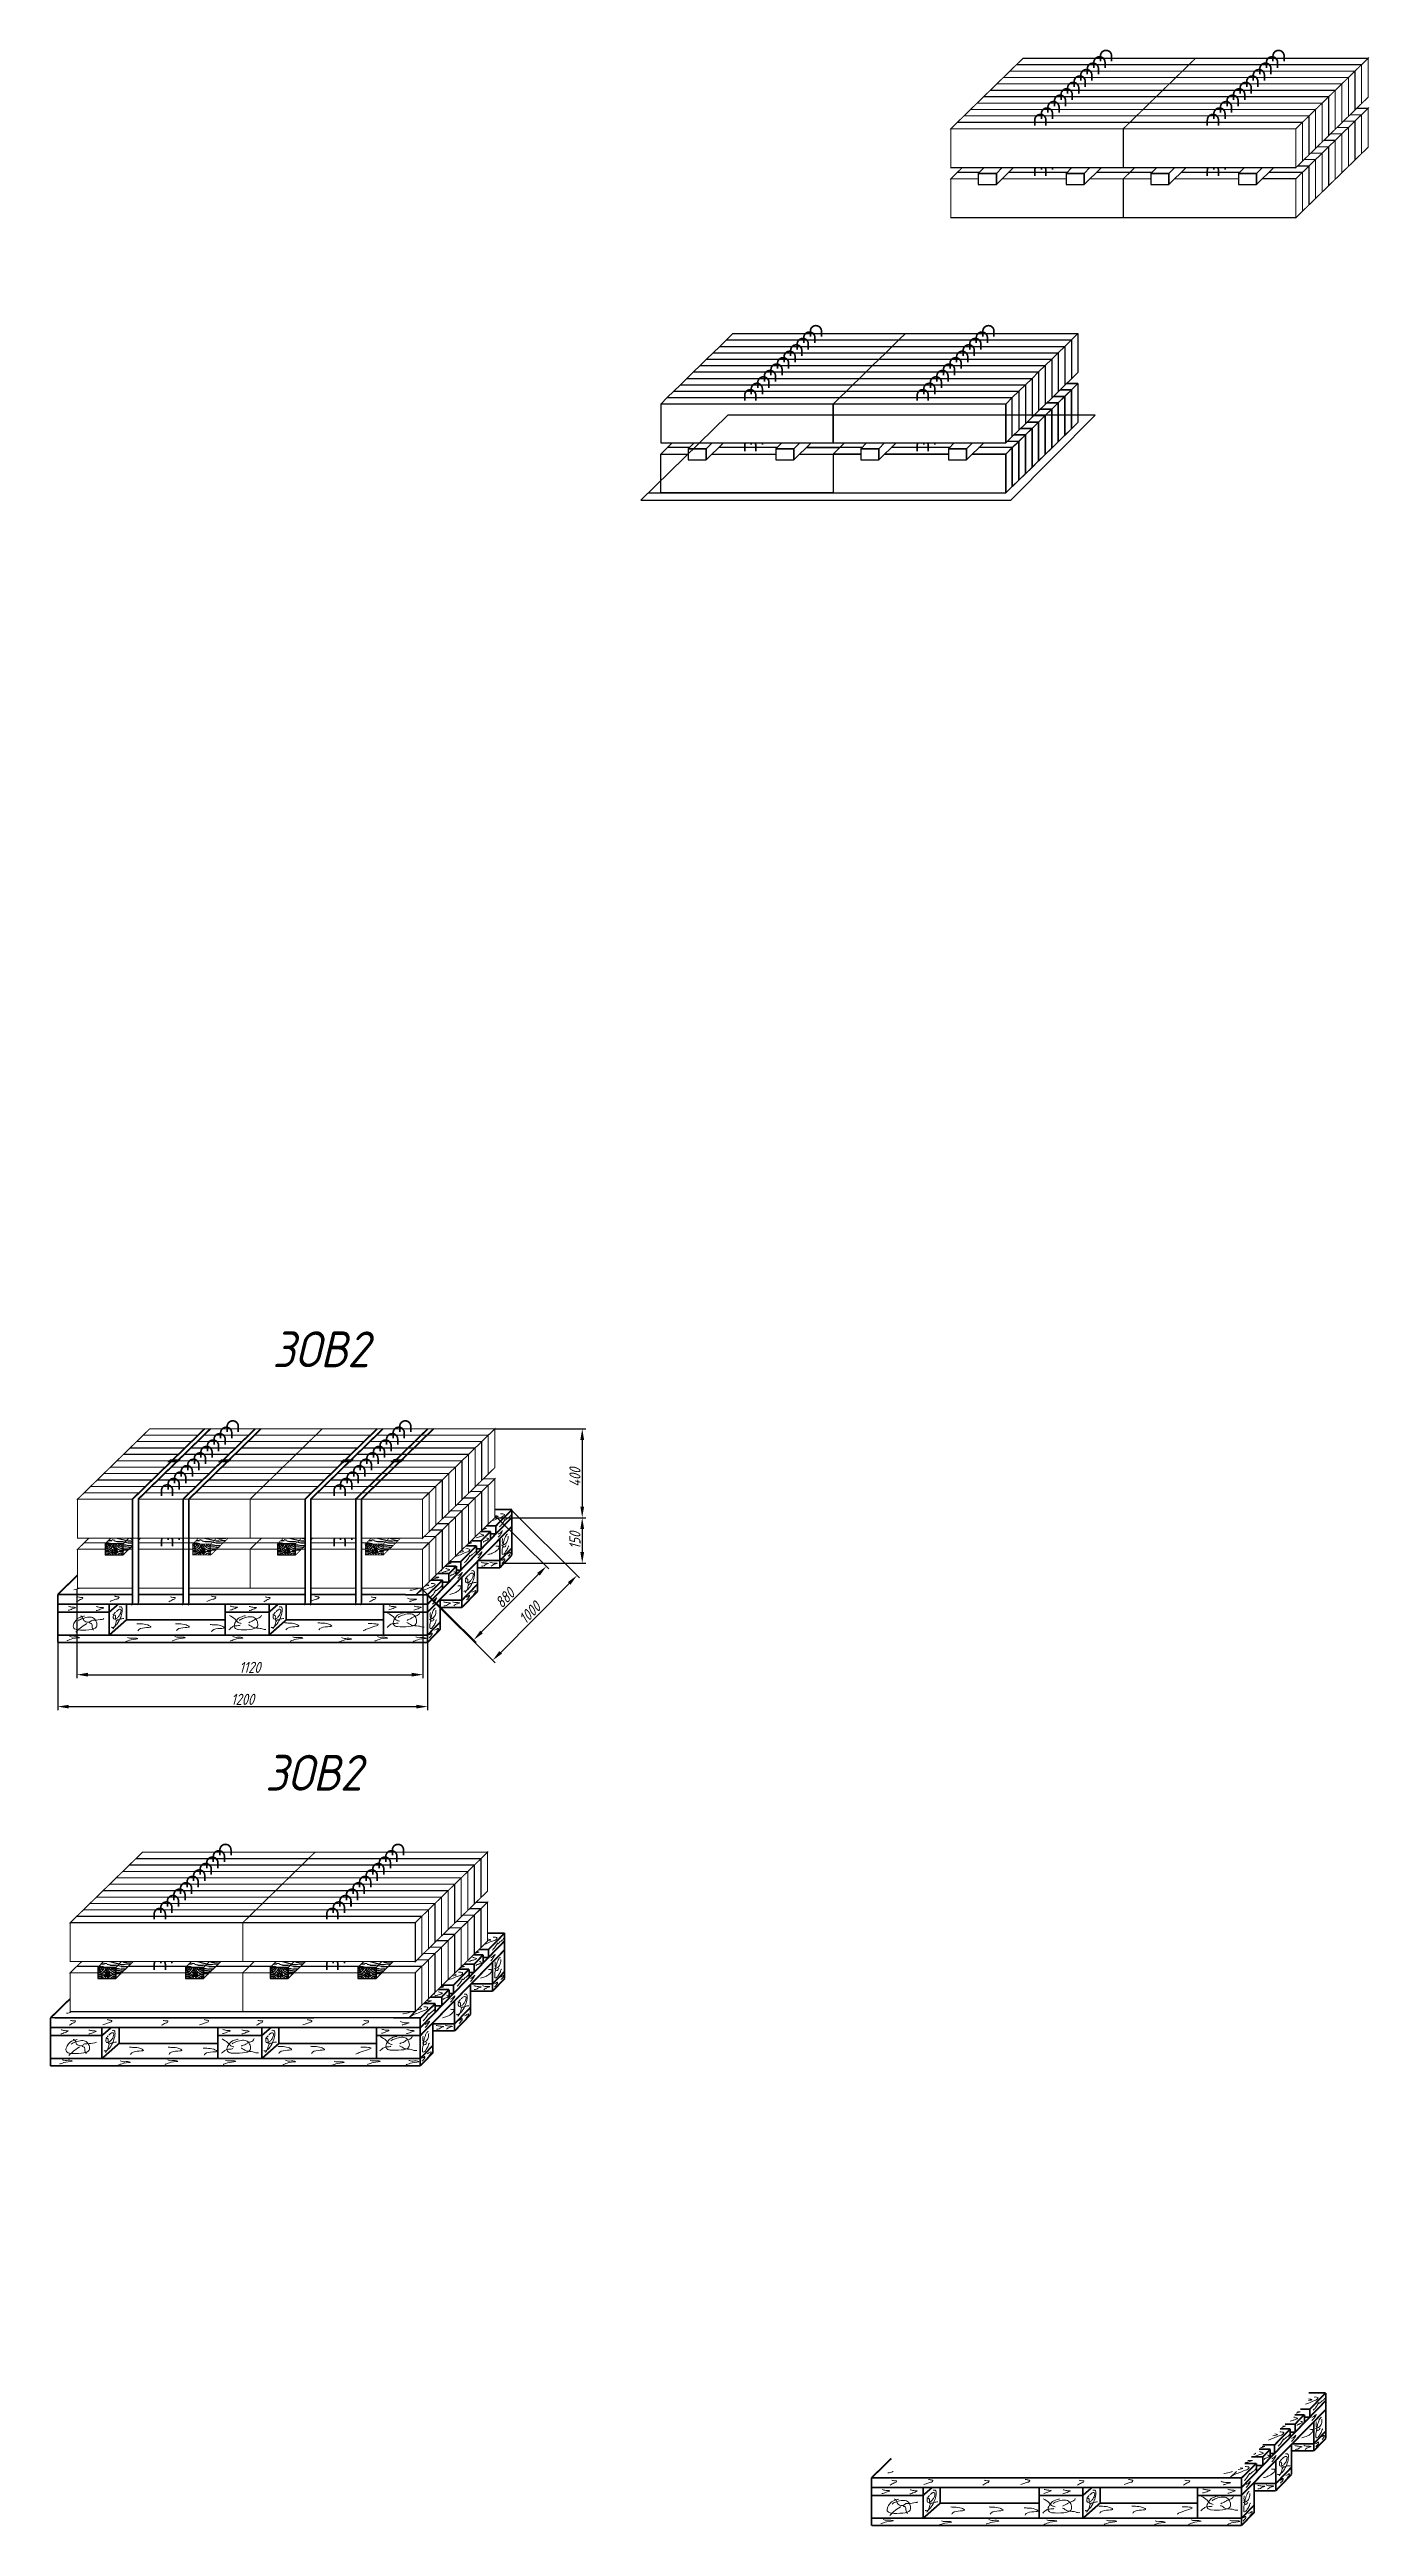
# Model space of a CAD drawing. Header units: millimetres. Extents: x -300689 to 10556, y -104928 to 107291.
# Drawn here: x -24193 to -23718, y 30195 to 31086 of the extents above; entities that cross this region are included whole.
import ezdxf

# ---------------------------------------------------------------- set-up
doc = ezdxf.new("R2010")
doc.units = ezdxf.units.MM
doc.layers.add('линии', color=7, linetype='Continuous')
doc.layers.add('Основная', color=7, linetype='Continuous', lineweight=30)
doc.layers.add('толстая', color=7, linetype='Continuous', lineweight=60)
doc.styles.add('GOST 2.304', font='CS_Gost2304.shx', dxfattribs={"oblique": 15})
doc.styles.add('чертежный', font='isocpeui.ttf', dxfattribs={"width": 0.9})
doc.dimstyles.new('GOST', dxfattribs={"dimscale": 0, "dimtxt": 3, "dimasz": 3, "dimexe": 1.25, "dimexo": 0, "dimtad": 1, "dimtoh": 1, "dimdec": 3, "dimtxsty": 'GOST 2.304', "dimcen": 5, "dimadec": 3, "dimazin": 2, "dimtfac": 0.75, "dimtdec": 4, "dimtmove": 1, "dimatfit": 3, "dimfxl": 0, "dimtolj": 1, "dimarcsym": 0})

msp = doc.modelspace()

# ---------------------------------------------------------------- texts
at = {"layer": 'толстая', "lineweight": 25, "style": 'чертежный', "width": 0.9}
for p in [(-24112.9125, 30612.2926), (-24115.5397, 30459.9374)]:
    msp.add_text('3ОВ2', height=12.87152, dxfattribs=at).set_placement(p)

# ---------------------------------------------------------------- blocks, each defined once
blk = doc.blocks.new('*D11')
at = {"layer": 'Defpoints', "color": 0}
for p in [(-24026.84, 30560.69), (-24057.13, 30530.19), (-24003.36, 30537.37)]:
    blk.add_point(p, dxfattribs=at)
at = {"layer": 'Основная', "color": 0, "lineweight": -2}
for p, q in [((-24026.84, 30560.69), (-24002.47, 30536.49)), ((-24057.13, 30530.19), (-24032.76, 30505.99)), ((-24030.83, 30509.71), (-24006.18, 30534.53))]:
    blk.add_line(p, q, dxfattribs=at)
at = {"layer": 'Основная', "color": 0}
for points in [[(-24006.65, 30535), (-24005.71, 30534.06), (-24003.36, 30537.37)], [(-24031.31, 30510.18), (-24030.36, 30509.24), (-24033.65, 30506.87)]]:
    blk.add_solid(points, dxfattribs=at)
at = {"layer": 'Основная', "color": 0, "lineweight": 20, "insert": (-24020.37, 30523.97), "char_height": 4, "attachment_point": 5, "rotation": 45.19158, "style": 'GOST 2.304'}
blk.add_mtext('\\A1;1000', dxfattribs=at)
blk = doc.blocks.new('*D12')
at = {"layer": 'Defpoints', "color": 0}
for p in [(-24032.94, 30558.93), (-24014.41, 30540.66), (-24059.05, 30532.45)]:
    blk.add_point(p, dxfattribs=at)
at = {"layer": 'Основная', "color": 0, "lineweight": -2}
for p, q in [((-24032.94, 30558.93), (-24013.52, 30539.78)), ((-24059.05, 30532.45), (-24039.63, 30513.3)), ((-24037.71, 30517.03), (-24017.22, 30537.81))]:
    blk.add_line(p, q, dxfattribs=at)
at = {"layer": 'Основная', "color": 0}
for points in [[(-24017.69, 30538.28), (-24016.74, 30537.35), (-24014.41, 30540.66)], [(-24038.18, 30517.5), (-24037.23, 30516.56), (-24040.52, 30514.18)]]:
    blk.add_solid(points, dxfattribs=at)
at = {"layer": 'Основная', "color": 0, "lineweight": 20, "insert": (-24029.33, 30529.26), "char_height": 4, "attachment_point": 5, "rotation": 45.40463, "style": 'GOST 2.304'}
blk.add_mtext('\\A1;880', dxfattribs=at)
blk = doc.blocks.new('*D13')
at = {"layer": 'Defpoints', "color": 0}
for p in [(-24190.2, 30513.3), (-24057.13, 30513.3), (-24057.13, 30490.18)]:
    blk.add_point(p, dxfattribs=at)
at = {"layer": 'Основная', "color": 0, "lineweight": -2}
for p, q in [((-24190.2, 30513.3), (-24190.2, 30488.93)), ((-24057.13, 30513.3), (-24057.13, 30488.93)), ((-24186.2, 30490.18), (-24061.13, 30490.18))]:
    blk.add_line(p, q, dxfattribs=at)
at = {"layer": 'Основная', "color": 0}
for points in [[(-24186.2, 30490.84), (-24186.2, 30489.51), (-24190.2, 30490.18)], [(-24061.13, 30490.84), (-24061.13, 30489.51), (-24057.13, 30490.18)]]:
    blk.add_solid(points, dxfattribs=at)
at = {"layer": 'Основная', "color": 0, "lineweight": 20, "insert": (-24123.67, 30492.8), "char_height": 4, "attachment_point": 5, "style": 'GOST 2.304'}
blk.add_mtext('\\A1;1200', dxfattribs=at)
blk = doc.blocks.new('*D14')
at = {"layer": 'Defpoints', "color": 0}
for p in [(-24183.34, 30532.42), (-24058.8, 30533.13), (-24058.8, 30501.67)]:
    blk.add_point(p, dxfattribs=at)
at = {"layer": 'Основная', "color": 0, "lineweight": -2}
for p, q in [((-24183.34, 30532.42), (-24183.34, 30500.42)), ((-24058.8, 30533.13), (-24058.8, 30500.42)), ((-24179.34, 30501.67), (-24062.8, 30501.67))]:
    blk.add_line(p, q, dxfattribs=at)
at = {"layer": 'Основная', "color": 0}
for points in [[(-24179.34, 30502.34), (-24179.34, 30501), (-24183.34, 30501.67)], [(-24062.8, 30502.34), (-24062.8, 30501), (-24058.8, 30501.67)]]:
    blk.add_solid(points, dxfattribs=at)
at = {"layer": 'Основная', "color": 0, "lineweight": 20, "insert": (-24121.07, 30504.3), "char_height": 4, "attachment_point": 5, "style": 'GOST 2.304'}
blk.add_mtext('\\A1;1120', dxfattribs=at)
blk = doc.blocks.new('*D15')
at = {"layer": 'Defpoints', "color": 0}
for p in [(-24032.94, 30590.14), (-24032.94, 30558.14), (-24001.49, 30558.14)]:
    blk.add_point(p, dxfattribs=at)
at = {"layer": 'Основная', "color": 0, "lineweight": -2}
for p, q in [((-24032.94, 30590.14), (-24000.24, 30590.14)), ((-24001.49, 30586.14), (-24001.49, 30562.14)), ((-24032.94, 30558.14), (-24000.24, 30558.14))]:
    blk.add_line(p, q, dxfattribs=at)
at = {"layer": 'Основная', "color": 0}
for points in [[(-24002.16, 30586.14), (-24000.82, 30586.14), (-24001.49, 30590.14)], [(-24002.16, 30562.14), (-24000.82, 30562.14), (-24001.49, 30558.14)]]:
    blk.add_solid(points, dxfattribs=at)
at = {"layer": 'Основная', "color": 0, "lineweight": 20, "insert": (-24004.11, 30572.69), "char_height": 4, "attachment_point": 5, "rotation": 90, "style": 'GOST 2.304'}
blk.add_mtext('\\A1;400', dxfattribs=at)
blk = doc.blocks.new('*D16')
at = {"layer": 'Defpoints', "color": 0}
for p in [(-24032.94, 30558.14), (-24029.86, 30541.77), (-24001.49, 30541.77)]:
    blk.add_point(p, dxfattribs=at)
at = {"layer": 'Основная', "color": 0, "lineweight": -2}
for p, q in [((-24032.94, 30558.14), (-24000.24, 30558.14)), ((-24001.49, 30554.14), (-24001.49, 30545.77)), ((-24029.86, 30541.77), (-24000.24, 30541.77))]:
    blk.add_line(p, q, dxfattribs=at)
at = {"layer": 'Основная', "color": 0}
for points in [[(-24002.16, 30554.14), (-24000.82, 30554.14), (-24001.49, 30558.14)], [(-24002.16, 30545.77), (-24000.82, 30545.77), (-24001.49, 30541.77)]]:
    blk.add_solid(points, dxfattribs=at)
at = {"layer": 'Основная', "color": 0, "lineweight": 20, "insert": (-24004.11, 30549.96), "char_height": 4, "attachment_point": 5, "rotation": 90, "style": 'GOST 2.304'}
blk.add_mtext('\\A1;150', dxfattribs=at)

# ---------------------------------------------------------------- dimensions: what is measured, and where the dimension line sits
at = {"layer": 'Основная', "lineweight": 20}
dim = msp.add_linear_dim(base=(-24001.4885, 30558.1426), p1=(-24032.9389, 30590.1426), p2=(-24032.9389, 30558.1426), angle=90, text='400', dimstyle='GOST', override={"dimscale": 1, "dimtxt": 4, "dimasz": 4}, dxfattribs=at)
dim.commit()
dim.dimension.update_dxf_attribs({"geometry": '*D15', "text_midpoint": (-24001.4885, 30572.6915), "dimtype": 160})
for p1, p2, distance, text, picture, middle in [((-24059.0479, 30532.4527), (-24032.9389, 30558.9331), -26.0239, '880', '*D12', (-24029.3314, 30529.2646)), ((-24057.1287, 30530.1928), (-24026.8372, 30560.6875), -33.0919, '1000', '*D11', (-24020.3676, 30523.9689)), ((-24190.2035, 30513.2996), (-24057.1287, 30513.2996), -23.1216, '1200', '*D13', (-24123.6661, 30492.803))]:
    dim = msp.add_aligned_dim(p1=p1, p2=p2, distance=distance, text=text, dimstyle='GOST', override={"dimscale": 1, "dimtxt": 4, "dimasz": 4}, dxfattribs=at)
    dim.commit()
    dim.dimension.update_dxf_attribs({"geometry": picture, "text_midpoint": middle})
dim = msp.add_linear_dim(base=(-24001.4885, 30541.7708), p1=(-24032.9389, 30558.1426), p2=(-24029.8603, 30541.7708), angle=90, text='150', dimstyle='GOST', override={"dimscale": 1, "dimtxt": 4, "dimasz": 4}, dxfattribs=at)
dim.commit()
dim.dimension.update_dxf_attribs({"geometry": '*D16', "text_midpoint": (-24004.1135, 30549.9567)})
dim = msp.add_linear_dim(base=(-24058.8002, 30501.6708), p1=(-24183.3429, 30532.4243), p2=(-24058.8002, 30533.1322), text='1120', dimstyle='GOST', override={"dimscale": 1, "dimtxt": 4, "dimasz": 4}, dxfattribs=at)
dim.commit()
dim.dimension.update_dxf_attribs({"geometry": '*D14', "text_midpoint": (-24121.0716, 30504.2958)})

# ---------------------------------------------------------------- hatches: boundary and pattern name
at = {"layer": 'линии', "linetype": 'ByBlock', "ltscale": 0.25}
h = msp.add_hatch(dxfattribs=at)
h.set_pattern_fill('WOOD_01', color=256, scale=10, style=0, pattern_type=2)
h.set_pattern_definition([(0, (-3262.782, 139.945), (0, 10), [2, -8]), (8.9726, (-3262.6815, 134.5453), (60.000000294, 9.999976256), [1.92354, -190.43029]), (5.7105, (-3262.7815, 135.1453), (90.000001738, 9.999855072), [2.00998, -98.48876]), (344.5779, (-3262.78152, 138.1453), (109.9999951945, -29.9998733882), [3.00832, -297.82377]), (353.6599, (-3262.5815, 141.4453), (10.00000316, 2.043e-05), [1.81108, -88.74276]), (345.0686, (-3262.2815, 135.7453), (39.999999916, -9.999983694), [1.55242, -153.68932]), (348.6901, (-3265.7815, 141.5453), (10.00000292, 3.71e-06), [4.07922, -46.91097]), (5.7105, (-3262.6815, 133.6453), (90.000001738, 9.999855072), [1.00499, -99.49375]), (0, (-3262.782, 137.845), (0, 10), [1, -9]), (0, (-3264.782, 139.045), (0, 10), [3, -7]), (11.3099, (-3262.7815, 140.5453), (39.99999772, 9.99997436), [1.0198, -49.97039]), (2.7263, (-3263.7815, 136.8453), (200.00000295, 9.999960177), [2.10238, -208.13558]), (352.4054, (-3263.2815, 136.5453), (79.99999858, -9.999936836), [1.51327, -149.81417]), (0, (-3263.782, 132.745), (0, 10), [2, -8]), (358.8309, (-3264.78152, 132.24531), (10.0000018324, 7.6802e-06), [4.90102, -485.201]), (0, (-3264.782, 139.745), (0, 10), [1, -9]), (0, (-3263.782, 140.545), (0, 10), [1, -9]), (0, (-3268.282, 141.445), (0, 10), [1.5, -8.5]), (350.5377, (-3265.5815, 141.9453), (10.00000077, 3.876e-06), [3.04138, -57.78624]), (0, (-3268.782, 141.945), (0, 10), [2, -8]), (0, (-3269.882, 132.945), (0, 10), [1.1, -8.9]), (0, (-3264.782, 133.445), (0, 10), [1, -9]), (0, (-3269.882, 133.745), (0, 10), [2.1, -7.9]), (5.4403, (-3264.7815, 134.3453), (99.9999970115, 9.999947836), [2.1095, -208.84072]), (0, (-3264.682, 135.145), (0, 10), [1.9, -8.1]), (0, (-3269.882, 135.345), (0, 10), [1.1, -8.9]), (358.8309, (-3268.68152, 136.94531), (10.0000018324, 7.6802e-06), [4.90102, -485.201]), (0, (-3267.782, 137.845), (0, 10), [1, -9]), (0, (-3268.782, 138.145), (0, 10), [1, -9]), (0, (-3264.782, 138.145), (0, 10), [2, -8]), (0, (-3266.782, 138.345), (0, 10), [1, -9]), (0, (-3268.782, 139.545), (0, 10), [2, -8]), (19.6538, (-3266.0815, 135.3453), (110.000002521, 39.999945747), [1.48661, -147.17406]), (11.3099, (-3267.7815, 138.1453), (39.99999772, 9.99997436), [1.0198, -49.97039]), (11.3099, (-3263.7815, 137.6453), (39.99999772, 9.99997436), [1.0198, -49.97039]), (5.7105, (-3266.7815, 141.4453), (90.000001738, 9.999855072), [1.00499, -99.49375]), (349.6952, (-3269.8815, 142.1453), (59.99999977, -9.999946967), [1.11803, -110.68535]), (348.6901, (-3268.7815, 132.9453), (10.00000292, 3.71e-06), [1.0198, -49.97039]), (90, (-3267.782, 132.745), (-10, 6e-16), [0, -10]), (346.6076, (-3269.8815, 138.3453), (170.0000022497, -39.99969533), [2.1587, -213.71154]), (11.3099, (-3263.7815, 139.7453), (39.99999772, 9.99997436), [1.0198, -49.97039]), (10.3048, (-3263.7815, 133.4453), (49.99999788, 9.999960443), [1.11803, -110.68535]), (348.6901, (-3266.7815, 137.8453), (10.00000292, 3.71e-06), [1.0198, -49.97039]), (348.6901, (-3265.7815, 138.3453), (10.00000292, 3.71e-06), [1.0198, -49.97039]), (341.5651, (-3269.8815, 137.3453), (9.9999979, 1.168e-05), [1.26491, -30.35786]), (345.9638, (-3268.7815, 140.7453), (9.99999606, 1.244e-05), [4.12311, -37.10794]), (343.3008, (-3266.7815, 141.4453), (69.999999577, -19.99993732), [3.13209, -101.27095]), (0, (-3266.782, 141.945), (0, 10), [1.2, -8.8]), (345.9638, (-3267.7815, 133.7453), (9.99999606, 1.244e-05), [4.12311, -37.10794]), (345.9638, (-3268.7815, 134.4453), (9.99999606, 1.244e-05), [4.12311, -37.10794]), (345.9638, (-3268.7815, 135.3453), (9.99999606, 1.244e-05), [4.12311, -37.10794]), (349.6952, (-3269.8815, 139.7453), (59.99999977, -9.999946967), [1.11803, -110.68535]), (345.9638, (-3266.7815, 139.5453), (9.99999606, 1.244e-05), [2.06155, -39.1695]), (349.6952, (-3269.8815, 136.5453), (59.99999977, -9.999946967), [1.11803, -110.68535]), (357.6141, (-3264.6815, 135.8453), (9.9999994592, 1.2264e-05), [2.40208, -237.80615]), (349.6952, (-3265.7815, 137.6453), (59.99999977, -9.999946967), [1.11803, -110.68535]), (12.5288, (-3264.6815, 137.4453), (40.000004785, 9.999993037), [0.92195, -91.27349]), (349.5626, (-3269.88152, 136.04531), (109.9999968247, -19.9998534352), [3.86394, -382.52955]), (351.8699, (-3266.0815, 135.3453), (9.99999461, -2.42e-06), [1.41421, -69.29646]), (4.7636, (-3268.7815, 136.3453), (109.999999498, 9.999914496), [2.40832, -118.00762]), (0, (-3266.382, 136.545), (0, 10), [3.1, -6.9]), (344.7449, (-3269.8815, 141.0453), (39.999997121, -9.999983214), [1.14018, -112.87736]), (350.5377, (-3267.7815, 132.7453), (10.00000077, 3.876e-06), [3.04138, -57.78624]), (340.0169, (-3269.8815, 134.8453), (29.999998804, -9.999993244), [1.17047, -115.87652]), (0, (-3261.782, 140.745), (0, 10), [0.5, -9.5]), (0, (-3261.782, 136.345), (0, 10), [1, -9]), (11.3099, (-3261.7815, 132.7453), (39.99999772, 9.99997436), [1.0198, -49.97039]), (0, (-3261.682, 133.745), (0, 10), [1.8, -8.2]), (343.3008, (-3261.7815, 139.0453), (69.999999577, -19.99993732), [1.04403, -103.35901]), (348.0207, (-3261.68152, 136.9453), (189.9999961126, -40.0109770803), [1.84007, -335.50644]), (90, (-3261.782, 132.745), (-10, 6e-16), [0, -10]), (0, (-3260.782, 132.945), (0, 10), [0.9, -9.1]), (0, (-3260.782, 134.845), (0, 10), [0.9, -9.1]), (0, (-3260.782, 135.345), (0, 10), [0.9, -9.1]), (336.0376, (-3260.7815, 138.7453), (70.000000274, -29.999866517), [0.98489, -97.50362]), (348.5163, (-3260.78152, 139.94531), (49.9999998387, -10.0015547061), [0.91838, -652.15525]), (341.5651, (-3260.7815, 136.3453), (9.9999979, 1.168e-05), [0.94868, -30.67408]), (347.4712, (-3260.7815, 141.2453), (50.000003204, -9.99999603), [0.92195, -91.27349])])
h.paths.add_polyline_path([(-24164.5648, 30550.7965), (-24171.0648, 30550.7965), (-24173.1846, 30548.7289), (-24166.6846, 30548.7289)])
h.paths.add_polyline_path([(-24161.1745, 30550.7965), (-24161.1745, 30550.1033), (-24160.4638, 30550.7965)])
h.paths.add_polyline_path([(-24163.2346, 30548.0939), (-24163.2346, 30550.7965), (-24164.5648, 30550.7965), (-24166.6846, 30548.7289), (-24166.6846, 30544.7289)])
h = msp.add_hatch(dxfattribs=at)
h.set_pattern_fill('TRONCO', color=256, scale=6, style=0, pattern_type=2)
h.set_pattern_definition([(0, (-3329.8515, 132.1453), (6, 6), [1.8, -4.2]), (0, (-3329.8515, 132.4453), (6, 6), [1.8, -4.2]), (0, (-3329.5515, 133.0453), (6, 6), [1.2, -4.8]), (0, (-3329.2515, 133.6453), (6, 6), [0.9, -5.1]), (0, (-3329.2515, 134.2453), (6, 6), [0.6, -5.4]), (0, (-3330.7515, 134.8453), (6, 6), [0.3, -1.5, 0.3, -3.9]), (0, (-3329.8515, 135.1453), (6, 6), [0.3, -2.4, 0.9, -2.4]), (0, (-3328.6515, 135.4453), (6, 6), [0.3, -0.3, 0.3, -5.1]), (0, (-3328.9515, 135.7453), (6, 6), [0.3, -5.7]), (0, (-3329.2515, 136.3453), (6, 6), [0.9, -5.1]), (0, (-3329.2515, 136.9453), (6, 6), [1.2, -4.8]), (0, (-3329.5515, 137.5453), (6, 6), [1.5, -1.8, 0.3, -2.4]), (90, (-3331.9515, 133.9453), (-6, 6), [0.3, -0.6, 1.5, -3.6]), (90, (-3331.6515, 134.5453), (-6, 6), [0.3, -0.3, 0.9, -4.5]), (90, (-3331.3515, 136.9453), (-6, 6), [0.6, -5.4]), (90, (-3331.0515, 134.5453), (-6, 6), [1.2, -1.8, 0.3, -2.7]), (90, (-3330.7515, 137.8453), (-6, 6), [0.3, -5.7]), (90, (-3330.4515, 134.8453), (-6, 6), [0.9, -5.1]), (90, (-3329.8515, 135.1453), (-6, 6), [0.6, -5.4]), (90, (-3329.2515, 135.1453), (-6, 6), [0.3, -0.9, 0.9, -3.9]), (90, (-3328.9515, 135.4453), (-6, 6), [0.3, -5.7]), (90, (-3328.6515, 134.2453), (-6, 6), [0.84, -5.16]), (90, (-3328.3515, 133.0453), (-6, 6), [0.6, -5.4]), (90, (-3327.7515, 135.4453), (-6, 6), [0.3, -5.7]), (90, (-3327.1515, 135.1453), (-6, 6), [0.9, -5.1]), (90, (-3326.5515, 135.1453), (-6, 6), [0.9, -5.1]), (45, (-3327.4515, 132.7453), (7e-16, 6), [0.42426, -0.42426, 0.42426, -7.21250137]), (45, (-3328.6515, 134.2453), (7e-16, 6), [0.84852, -7.6367614]), (45, (-3331.0515, 137.2453), (7e-16, 6), [0.84852, -7.6367614]), (45, (-3329.8515, 135.7453), (7e-16, 6), [0.84852, -7.6367614]), (45, (-3329.5515, 134.5453), (7e-16, 6), [0.84852, -7.6367614]), (45, (-3327.7515, 133.3453), (7e-16, 6), [0.84852, -7.6367614]), (45, (-3328.3515, 133.6453), (7e-16, 6), [1.272792, -7.2124894]), (45, (-3330.1515, 136.3453), (7e-16, 6), [0.42426, -8.0610214]), (45, (-3330.4515, 136.9453), (7e-16, 6), [0.42426, -8.0610214]), (45, (-3328.0515, 136.9453), (7e-16, 6), [0.42426, -8.0610214]), (45, (-3330.4515, 133.9453), (7e-16, 6), [0.42426, -8.0610214]), (45, (-3327.1515, 136.0453), (7e-16, 6), [0.42426, -8.0610214]), (45, (-3329.2515, 135.4453), (7e-16, 6), [0.42426, -8.0610214]), (45, (-3328.6515, 136.0453), (7e-16, 6), [0.42426, -8.0610214]), (135, (-3328.9515, 134.8453), (-6, 7e-16), [0.42426, -0.42426, 1.272792, -6.36396937]), (135, (-3328.0515, 134.8453), (-6, 7e-16), [0.42426, -8.0610214]), (135, (-3328.0515, 132.7453), (-6, 7e-16), [0.42426, -8.0610214]), (135, (-3329.2515, 134.2453), (-6, 7e-16), [0.42426, -8.0610214]), (135, (-3328.3515, 135.4453), (-6, 7e-16), [0.42426, -8.0610214]), (135, (-3329.8515, 133.9453), (-6, 7e-16), [0.42426, -8.0610214]), (135, (-3327.4515, 133.9453), (-6, 7e-16), [0.42426, -8.0610214]), (135, (-3331.6515, 132.1453), (-6, 7e-16), [0.42426, -8.0610214]), (135, (-3331.3515, 132.4453), (-6, 7e-16), [0.84852, -7.6367614]), (135, (-3331.0515, 132.7453), (-6, 7e-16), [0.84852, -7.6367614]), (135, (-3330.4515, 132.7453), (-6, 7e-16), [0.84852, -7.6367614]), (135, (-3330.1515, 133.3453), (-6, 7e-16), [0.84852, -7.6367614]), (135, (-3327.7515, 135.7453), (-6, 7e-16), [0.84852, -7.6367614]), (135, (-3326.5515, 132.7453), (-6, 7e-16), [0.84852, -7.6367614]), (135, (-3326.2515, 137.5453), (-6, 7e-16), [0.84852, -7.6367614]), (135, (-3326.2515, 136.9453), (-6, 7e-16), [0.84852, -7.6367614]), (135, (-3326.8515, 136.6453), (-6, 7e-16), [0.84852, -7.6367614]), (135, (-3331.0515, 136.6453), (-6, 7e-16), [1.272792, -7.2124894]), (135, (-3327.1515, 136.0453), (-6, 7e-16), [1.272792, -7.2124894]), (26.565051, (-3330.4515, 137.8453), (6, 2e-09), [0.6708, -12.7456079]), (26.565051, (-3330.4515, 134.8453), (6, 2e-09), [0.6708, -12.7456079]), (26.565051, (-3329.8515, 136.6453), (6, 2e-09), [0.6708, -12.7456079]), (26.565051, (-3328.0515, 132.4453), (6, 2e-09), [0.6708, -12.7456079]), (26.565051, (-3328.3515, 133.0453), (6, 2e-09), [0.6708, -12.7456079]), (26.565051, (-3330.1515, 134.2453), (6, 2e-09), [0.6708, -12.7456079]), (26.565051, (-3330.1515, 137.2453), (6, 2e-09), [0.6708, -12.7456079]), (26.565051, (-3328.3515, 135.4453), (6, 2e-09), [1.3416, -12.0748079]), (63.434949, (-3328.3515, 136.3453), (3e-10, 6), [0.6708, -12.7456079]), (63.434949, (-3327.4515, 134.5453), (3e-10, 6), [0.6708, -12.7456079]), (63.434949, (-3330.4515, 135.7453), (3e-10, 6), [0.6708, -12.7456079]), (63.434949, (-3331.6515, 136.0453), (3e-10, 6), [0.6708, -12.7456079]), (63.434949, (-3328.0515, 134.8453), (3e-10, 6), [0.6708, -12.7456079]), (63.434949, (-3328.6515, 134.8453), (3e-10, 6), [0.6708, -12.7456079]), (63.434949, (-3331.0515, 135.7453), (3e-10, 6), [1.3416, -12.0748079]), (63.434949, (-3326.5515, 133.6453), (3e-10, 6), [1.3416, -12.0748079]), (63.434949, (-3327.1515, 133.9453), (3e-10, 6), [1.3416, -12.0748079]), (116.565051, (-3331.9515, 133.0453), (-2e-09, 6), [0.6708, -12.7456079]), (116.565051, (-3331.9515, 136.3453), (-2e-09, 6), [0.6708, -12.7456079]), (116.565051, (-3330.7515, 132.1453), (-2e-09, 6), [0.6708, -12.7456079]), (116.565051, (-3331.3515, 137.5453), (-2e-09, 6), [0.6708, -12.7456079]), (116.565051, (-3330.7515, 133.9453), (-2e-09, 6), [0.6708, -12.7456079]), (116.565051, (-3329.5515, 134.5453), (-2e-09, 6), [0.6708, -12.7456079]), (116.565051, (-3328.9515, 135.7453), (-2e-09, 6), [0.6708, -12.7456079]), (116.565051, (-3331.6515, 133.3453), (1.93e-06, 6.00000096), [0.6708, -12.7456079]), (116.565051, (-3330.1515, 134.2453), (-2e-09, 6), [0.6708, -12.7456079]), (116.565051, (-3328.3515, 133.6453), (-2e-09, 6), [0.6708, -12.7456079]), (116.565051, (-3327.7515, 134.2453), (-2e-09, 6), [0.6708, -12.7456079]), (116.565051, (-3326.5515, 136.0453), (-2e-09, 6), [0.6708, -12.7456079]), (116.565051, (-3331.0515, 137.8453), (-2e-09, 6), [0.6708, -12.7456079]), (116.565051, (-3331.9515, 137.5453), (-2e-09, 6), [1.3416, -12.0748079]), (116.565051, (-3331.0515, 133.3453), (-2e-09, 6), [1.3416, -12.0748079]), (153.434949, (-3331.9515, 132.4453), (-6, 3e-10), [0.6708, -12.7456079]), (153.434949, (-3326.8515, 132.1453), (-6, 3e-10), [0.6708, -12.7456079]), (153.434949, (-3327.1515, 135.1453), (-6, 3e-10), [0.6708, -12.7456079]), (153.434949, (-3329.5515, 133.0453), (-6, 3e-10), [0.6708, -12.7456079]), (153.434949, (-3329.8515, 132.4453), (-6, 3e-10), [0.6708, -12.7456079]), (153.434949, (-3329.2515, 133.6453), (-6, 3e-10), [0.6708, -12.7456079]), (153.434949, (-3327.4515, 137.2453), (-6, 3e-10), [0.6708, -12.7456079]), (153.434949, (-3326.8515, 137.5453), (-6, 3e-10), [1.3416, -12.0748079])])
h.paths.add_polyline_path([(-24166.6846, 30548.7289), (-24173.1846, 30548.7289), (-24173.1846, 30544.7289), (-24166.6846, 30544.7289)])
h = msp.add_hatch(dxfattribs=at)
h.set_pattern_fill('WOOD_01', color=256, scale=10, style=0, pattern_type=2)
h.set_pattern_definition([(0, (-3231.212, 139.945), (0, 10), [2, -8]), (8.9726, (-3231.1115, 134.5453), (60.000000294, 9.999976256), [1.92354, -190.43029]), (5.7105, (-3231.2115, 135.1453), (90.000001738, 9.999855072), [2.00998, -98.48876]), (344.5779, (-3231.21152, 138.1453), (109.9999951945, -29.9998733882), [3.00832, -297.82377]), (353.6599, (-3231.0115, 141.4453), (10.00000316, 2.043e-05), [1.81108, -88.74276]), (345.0686, (-3230.7115, 135.7453), (39.999999916, -9.999983694), [1.55242, -153.68932]), (348.6901, (-3234.2115, 141.5453), (10.00000292, 3.71e-06), [4.07922, -46.91097]), (5.7105, (-3231.1115, 133.6453), (90.000001738, 9.999855072), [1.00499, -99.49375]), (0, (-3231.212, 137.845), (0, 10), [1, -9]), (0, (-3233.212, 139.045), (0, 10), [3, -7]), (11.3099, (-3231.2115, 140.5453), (39.99999772, 9.99997436), [1.0198, -49.97039]), (2.7263, (-3232.2115, 136.8453), (200.00000295, 9.999960177), [2.10238, -208.13558]), (352.4054, (-3231.7115, 136.5453), (79.99999858, -9.999936836), [1.51327, -149.81417]), (0, (-3232.212, 132.745), (0, 10), [2, -8]), (358.8309, (-3233.21152, 132.24531), (10.0000018324, 7.6802e-06), [4.90102, -485.201]), (0, (-3233.212, 139.745), (0, 10), [1, -9]), (0, (-3232.212, 140.545), (0, 10), [1, -9]), (0, (-3236.712, 141.445), (0, 10), [1.5, -8.5]), (350.5377, (-3234.0115, 141.9453), (10.00000077, 3.876e-06), [3.04138, -57.78624]), (0, (-3237.212, 141.945), (0, 10), [2, -8]), (0, (-3238.312, 132.945), (0, 10), [1.1, -8.9]), (0, (-3233.212, 133.445), (0, 10), [1, -9]), (0, (-3238.312, 133.745), (0, 10), [2.1, -7.9]), (5.4403, (-3233.2115, 134.3453), (99.9999970115, 9.999947836), [2.1095, -208.84072]), (0, (-3233.112, 135.145), (0, 10), [1.9, -8.1]), (0, (-3238.312, 135.345), (0, 10), [1.1, -8.9]), (358.8309, (-3237.11152, 136.94531), (10.0000018324, 7.6802e-06), [4.90102, -485.201]), (0, (-3236.212, 137.845), (0, 10), [1, -9]), (0, (-3237.212, 138.145), (0, 10), [1, -9]), (0, (-3233.212, 138.145), (0, 10), [2, -8]), (0, (-3235.212, 138.345), (0, 10), [1, -9]), (0, (-3237.212, 139.545), (0, 10), [2, -8]), (19.6538, (-3234.5115, 135.3453), (110.000002521, 39.999945747), [1.48661, -147.17406]), (11.3099, (-3236.2115, 138.1453), (39.99999772, 9.99997436), [1.0198, -49.97039]), (11.3099, (-3232.2115, 137.6453), (39.99999772, 9.99997436), [1.0198, -49.97039]), (5.7105, (-3235.2115, 141.4453), (90.000001738, 9.999855072), [1.00499, -99.49375]), (349.6952, (-3238.3115, 142.1453), (59.99999977, -9.999946967), [1.11803, -110.68535]), (348.6901, (-3237.2115, 132.9453), (10.00000292, 3.71e-06), [1.0198, -49.97039]), (90, (-3236.212, 132.745), (-10, 6e-16), [0, -10]), (346.6076, (-3238.3115, 138.3453), (170.0000022497, -39.99969533), [2.1587, -213.71154]), (11.3099, (-3232.2115, 139.7453), (39.99999772, 9.99997436), [1.0198, -49.97039]), (10.3048, (-3232.2115, 133.4453), (49.99999788, 9.999960443), [1.11803, -110.68535]), (348.6901, (-3235.2115, 137.8453), (10.00000292, 3.71e-06), [1.0198, -49.97039]), (348.6901, (-3234.2115, 138.3453), (10.00000292, 3.71e-06), [1.0198, -49.97039]), (341.5651, (-3238.3115, 137.3453), (9.9999979, 1.168e-05), [1.26491, -30.35786]), (345.9638, (-3237.2115, 140.7453), (9.99999606, 1.244e-05), [4.12311, -37.10794]), (343.3008, (-3235.2115, 141.4453), (69.999999577, -19.99993732), [3.13209, -101.27095]), (0, (-3235.212, 141.945), (0, 10), [1.2, -8.8]), (345.9638, (-3236.2115, 133.7453), (9.99999606, 1.244e-05), [4.12311, -37.10794]), (345.9638, (-3237.2115, 134.4453), (9.99999606, 1.244e-05), [4.12311, -37.10794]), (345.9638, (-3237.2115, 135.3453), (9.99999606, 1.244e-05), [4.12311, -37.10794]), (349.6952, (-3238.3115, 139.7453), (59.99999977, -9.999946967), [1.11803, -110.68535]), (345.9638, (-3235.2115, 139.5453), (9.99999606, 1.244e-05), [2.06155, -39.1695]), (349.6952, (-3238.3115, 136.5453), (59.99999977, -9.999946967), [1.11803, -110.68535]), (357.6141, (-3233.1115, 135.8453), (9.9999994592, 1.2264e-05), [2.40208, -237.80615]), (349.6952, (-3234.2115, 137.6453), (59.99999977, -9.999946967), [1.11803, -110.68535]), (12.5288, (-3233.1115, 137.4453), (40.000004785, 9.999993037), [0.92195, -91.27349]), (349.5626, (-3238.31152, 136.04531), (109.9999968247, -19.9998534352), [3.86394, -382.52955]), (351.8699, (-3234.5115, 135.3453), (9.99999461, -2.42e-06), [1.41421, -69.29646]), (4.7636, (-3237.2115, 136.3453), (109.999999498, 9.999914496), [2.40832, -118.00762]), (0, (-3234.812, 136.545), (0, 10), [3.1, -6.9]), (344.7449, (-3238.3115, 141.0453), (39.999997121, -9.999983214), [1.14018, -112.87736]), (350.5377, (-3236.2115, 132.7453), (10.00000077, 3.876e-06), [3.04138, -57.78624]), (340.0169, (-3238.3115, 134.8453), (29.999998804, -9.999993244), [1.17047, -115.87652]), (0, (-3230.212, 140.745), (0, 10), [0.5, -9.5]), (0, (-3230.212, 136.345), (0, 10), [1, -9]), (11.3099, (-3230.2115, 132.7453), (39.99999772, 9.99997436), [1.0198, -49.97039]), (0, (-3230.112, 133.745), (0, 10), [1.8, -8.2]), (343.3008, (-3230.2115, 139.0453), (69.999999577, -19.99993732), [1.04403, -103.35901]), (348.0207, (-3230.11152, 136.9453), (189.9999961126, -40.0109770803), [1.84007, -335.50644]), (90, (-3230.212, 132.745), (-10, 6e-16), [0, -10]), (0, (-3229.212, 132.945), (0, 10), [0.9, -9.1]), (0, (-3229.212, 134.845), (0, 10), [0.9, -9.1]), (0, (-3229.212, 135.345), (0, 10), [0.9, -9.1]), (336.0376, (-3229.2115, 138.7453), (70.000000274, -29.999866517), [0.98489, -97.50362]), (348.5163, (-3229.21152, 139.94531), (49.9999998387, -10.0015547061), [0.91838, -652.15525]), (341.5651, (-3229.2115, 136.3453), (9.9999979, 1.168e-05), [0.94868, -30.67408]), (347.4712, (-3229.2115, 141.2453), (50.000003204, -9.99999603), [0.92195, -91.27349])])
h.paths.add_polyline_path([(-24132.9948, 30550.7965), (-24139.4948, 30550.7965), (-24141.6146, 30548.7289), (-24135.1146, 30548.7289)])
h.paths.add_polyline_path([(-24128.8938, 30550.7965), (-24132.9948, 30550.7965), (-24135.1146, 30548.7289), (-24135.1146, 30544.7289)])
h = msp.add_hatch(dxfattribs=at)
h.set_pattern_fill('TRONCO', color=256, scale=6, style=0, pattern_type=2)
h.set_pattern_definition([(0, (-3298.2815, 132.1453), (6, 6), [1.8, -4.2]), (0, (-3298.2815, 132.4453), (6, 6), [1.8, -4.2]), (0, (-3297.9815, 133.0453), (6, 6), [1.2, -4.8]), (0, (-3297.6815, 133.6453), (6, 6), [0.9, -5.1]), (0, (-3297.6815, 134.2453), (6, 6), [0.6, -5.4]), (0, (-3299.1815, 134.8453), (6, 6), [0.3, -1.5, 0.3, -3.9]), (0, (-3298.2815, 135.1453), (6, 6), [0.3, -2.4, 0.9, -2.4]), (0, (-3297.0815, 135.4453), (6, 6), [0.3, -0.3, 0.3, -5.1]), (0, (-3297.3815, 135.7453), (6, 6), [0.3, -5.7]), (0, (-3297.6815, 136.3453), (6, 6), [0.9, -5.1]), (0, (-3297.6815, 136.9453), (6, 6), [1.2, -4.8]), (0, (-3297.9815, 137.5453), (6, 6), [1.5, -1.8, 0.3, -2.4]), (90, (-3300.3815, 133.9453), (-6, 6), [0.3, -0.6, 1.5, -3.6]), (90, (-3300.0815, 134.5453), (-6, 6), [0.3, -0.3, 0.9, -4.5]), (90, (-3299.7815, 136.9453), (-6, 6), [0.6, -5.4]), (90, (-3299.4815, 134.5453), (-6, 6), [1.2, -1.8, 0.3, -2.7]), (90, (-3299.1815, 137.8453), (-6, 6), [0.3, -5.7]), (90, (-3298.8815, 134.8453), (-6, 6), [0.9, -5.1]), (90, (-3298.2815, 135.1453), (-6, 6), [0.6, -5.4]), (90, (-3297.6815, 135.1453), (-6, 6), [0.3, -0.9, 0.9, -3.9]), (90, (-3297.3815, 135.4453), (-6, 6), [0.3, -5.7]), (90, (-3297.0815, 134.2453), (-6, 6), [0.84, -5.16]), (90, (-3296.7815, 133.0453), (-6, 6), [0.6, -5.4]), (90, (-3296.1815, 135.4453), (-6, 6), [0.3, -5.7]), (90, (-3295.5815, 135.1453), (-6, 6), [0.9, -5.1]), (90, (-3294.9815, 135.1453), (-6, 6), [0.9, -5.1]), (45, (-3295.8815, 132.7453), (7e-16, 6), [0.42426, -0.42426, 0.42426, -7.21250137]), (45, (-3297.0815, 134.2453), (7e-16, 6), [0.84852, -7.6367614]), (45, (-3299.4815, 137.2453), (7e-16, 6), [0.84852, -7.6367614]), (45, (-3298.2815, 135.7453), (7e-16, 6), [0.84852, -7.6367614]), (45, (-3297.9815, 134.5453), (7e-16, 6), [0.84852, -7.6367614]), (45, (-3296.1815, 133.3453), (7e-16, 6), [0.84852, -7.6367614]), (45, (-3296.7815, 133.6453), (7e-16, 6), [1.272792, -7.2124894]), (45, (-3298.5815, 136.3453), (7e-16, 6), [0.42426, -8.0610214]), (45, (-3298.8815, 136.9453), (7e-16, 6), [0.42426, -8.0610214]), (45, (-3296.4815, 136.9453), (7e-16, 6), [0.42426, -8.0610214]), (45, (-3298.8815, 133.9453), (7e-16, 6), [0.42426, -8.0610214]), (45, (-3295.5815, 136.0453), (7e-16, 6), [0.42426, -8.0610214]), (45, (-3297.6815, 135.4453), (7e-16, 6), [0.42426, -8.0610214]), (45, (-3297.0815, 136.0453), (7e-16, 6), [0.42426, -8.0610214]), (135, (-3297.3815, 134.8453), (-6, 7e-16), [0.42426, -0.42426, 1.272792, -6.36396937]), (135, (-3296.4815, 134.8453), (-6, 7e-16), [0.42426, -8.0610214]), (135, (-3296.4815, 132.7453), (-6, 7e-16), [0.42426, -8.0610214]), (135, (-3297.6815, 134.2453), (-6, 7e-16), [0.42426, -8.0610214]), (135, (-3296.7815, 135.4453), (-6, 7e-16), [0.42426, -8.0610214]), (135, (-3298.2815, 133.9453), (-6, 7e-16), [0.42426, -8.0610214]), (135, (-3295.8815, 133.9453), (-6, 7e-16), [0.42426, -8.0610214]), (135, (-3300.0815, 132.1453), (-6, 7e-16), [0.42426, -8.0610214]), (135, (-3299.7815, 132.4453), (-6, 7e-16), [0.84852, -7.6367614]), (135, (-3299.4815, 132.7453), (-6, 7e-16), [0.84852, -7.6367614]), (135, (-3298.8815, 132.7453), (-6, 7e-16), [0.84852, -7.6367614]), (135, (-3298.5815, 133.3453), (-6, 7e-16), [0.84852, -7.6367614]), (135, (-3296.1815, 135.7453), (-6, 7e-16), [0.84852, -7.6367614]), (135, (-3294.9815, 132.7453), (-6, 7e-16), [0.84852, -7.6367614]), (135, (-3294.6815, 137.5453), (-6, 7e-16), [0.84852, -7.6367614]), (135, (-3294.6815, 136.9453), (-6, 7e-16), [0.84852, -7.6367614]), (135, (-3295.2815, 136.6453), (-6, 7e-16), [0.84852, -7.6367614]), (135, (-3299.4815, 136.6453), (-6, 7e-16), [1.272792, -7.2124894]), (135, (-3295.5815, 136.0453), (-6, 7e-16), [1.272792, -7.2124894]), (26.565051, (-3298.8815, 137.8453), (6, 2e-09), [0.6708, -12.7456079]), (26.565051, (-3298.8815, 134.8453), (6, 2e-09), [0.6708, -12.7456079]), (26.565051, (-3298.2815, 136.6453), (6, 2e-09), [0.6708, -12.7456079]), (26.565051, (-3296.4815, 132.4453), (6, 2e-09), [0.6708, -12.7456079]), (26.565051, (-3296.7815, 133.0453), (6, 2e-09), [0.6708, -12.7456079]), (26.565051, (-3298.5815, 134.2453), (6, 2e-09), [0.6708, -12.7456079]), (26.565051, (-3298.5815, 137.2453), (6, 2e-09), [0.6708, -12.7456079]), (26.565051, (-3296.7815, 135.4453), (6, 2e-09), [1.3416, -12.0748079]), (63.434949, (-3296.7815, 136.3453), (3e-10, 6), [0.6708, -12.7456079]), (63.434949, (-3295.8815, 134.5453), (3e-10, 6), [0.6708, -12.7456079]), (63.434949, (-3298.8815, 135.7453), (3e-10, 6), [0.6708, -12.7456079]), (63.434949, (-3300.0815, 136.0453), (3e-10, 6), [0.6708, -12.7456079]), (63.434949, (-3296.4815, 134.8453), (3e-10, 6), [0.6708, -12.7456079]), (63.434949, (-3297.0815, 134.8453), (3e-10, 6), [0.6708, -12.7456079]), (63.434949, (-3299.4815, 135.7453), (3e-10, 6), [1.3416, -12.0748079]), (63.434949, (-3294.9815, 133.6453), (3e-10, 6), [1.3416, -12.0748079]), (63.434949, (-3295.5815, 133.9453), (3e-10, 6), [1.3416, -12.0748079]), (116.565051, (-3300.3815, 133.0453), (-2e-09, 6), [0.6708, -12.7456079]), (116.565051, (-3300.3815, 136.3453), (-2e-09, 6), [0.6708, -12.7456079]), (116.565051, (-3299.1815, 132.1453), (-2e-09, 6), [0.6708, -12.7456079]), (116.565051, (-3299.7815, 137.5453), (-2e-09, 6), [0.6708, -12.7456079]), (116.565051, (-3299.1815, 133.9453), (-2e-09, 6), [0.6708, -12.7456079]), (116.565051, (-3297.9815, 134.5453), (-2e-09, 6), [0.6708, -12.7456079]), (116.565051, (-3297.3815, 135.7453), (-2e-09, 6), [0.6708, -12.7456079]), (116.565051, (-3300.0815, 133.3453), (1.93e-06, 6.00000096), [0.6708, -12.7456079]), (116.565051, (-3298.5815, 134.2453), (-2e-09, 6), [0.6708, -12.7456079]), (116.565051, (-3296.7815, 133.6453), (-2e-09, 6), [0.6708, -12.7456079]), (116.565051, (-3296.1815, 134.2453), (-2e-09, 6), [0.6708, -12.7456079]), (116.565051, (-3294.9815, 136.0453), (-2e-09, 6), [0.6708, -12.7456079]), (116.565051, (-3299.4815, 137.8453), (-2e-09, 6), [0.6708, -12.7456079]), (116.565051, (-3300.3815, 137.5453), (-2e-09, 6), [1.3416, -12.0748079]), (116.565051, (-3299.4815, 133.3453), (-2e-09, 6), [1.3416, -12.0748079]), (153.434949, (-3300.3815, 132.4453), (-6, 3e-10), [0.6708, -12.7456079]), (153.434949, (-3295.2815, 132.1453), (-6, 3e-10), [0.6708, -12.7456079]), (153.434949, (-3295.5815, 135.1453), (-6, 3e-10), [0.6708, -12.7456079]), (153.434949, (-3297.9815, 133.0453), (-6, 3e-10), [0.6708, -12.7456079]), (153.434949, (-3298.2815, 132.4453), (-6, 3e-10), [0.6708, -12.7456079]), (153.434949, (-3297.6815, 133.6453), (-6, 3e-10), [0.6708, -12.7456079]), (153.434949, (-3295.8815, 137.2453), (-6, 3e-10), [0.6708, -12.7456079]), (153.434949, (-3295.2815, 137.5453), (-6, 3e-10), [1.3416, -12.0748079])])
h.paths.add_polyline_path([(-24135.1146, 30548.7289), (-24141.6146, 30548.7289), (-24141.6146, 30544.7289), (-24135.1146, 30544.7289)])
h = msp.add_hatch(dxfattribs=at)
h.set_pattern_fill('WOOD_01', color=256, scale=10, style=0, pattern_type=2)
h.set_pattern_definition([(0, (-3200.712, 139.945), (0, 10), [2, -8]), (8.9726, (-3200.6115, 134.5453), (60.000000294, 9.999976256), [1.92354, -190.43029]), (5.7105, (-3200.7115, 135.1453), (90.000001738, 9.999855072), [2.00998, -98.48876]), (344.5779, (-3200.71152, 138.1453), (109.9999951945, -29.9998733882), [3.00832, -297.82377]), (353.6599, (-3200.5115, 141.4453), (10.00000316, 2.043e-05), [1.81108, -88.74276]), (345.0686, (-3200.2115, 135.7453), (39.999999916, -9.999983694), [1.55242, -153.68932]), (348.6901, (-3203.7115, 141.5453), (10.00000292, 3.71e-06), [4.07922, -46.91097]), (5.7105, (-3200.6115, 133.6453), (90.000001738, 9.999855072), [1.00499, -99.49375]), (0, (-3200.712, 137.845), (0, 10), [1, -9]), (0, (-3202.712, 139.045), (0, 10), [3, -7]), (11.3099, (-3200.7115, 140.5453), (39.99999772, 9.99997436), [1.0198, -49.97039]), (2.7263, (-3201.7115, 136.8453), (200.00000295, 9.999960177), [2.10238, -208.13558]), (352.4054, (-3201.2115, 136.5453), (79.99999858, -9.999936836), [1.51327, -149.81417]), (0, (-3201.712, 132.745), (0, 10), [2, -8]), (358.8309, (-3202.71152, 132.24531), (10.0000018324, 7.6802e-06), [4.90102, -485.201]), (0, (-3202.712, 139.745), (0, 10), [1, -9]), (0, (-3201.712, 140.545), (0, 10), [1, -9]), (0, (-3206.212, 141.445), (0, 10), [1.5, -8.5]), (350.5377, (-3203.5115, 141.9453), (10.00000077, 3.876e-06), [3.04138, -57.78624]), (0, (-3206.712, 141.945), (0, 10), [2, -8]), (0, (-3207.812, 132.945), (0, 10), [1.1, -8.9]), (0, (-3202.712, 133.445), (0, 10), [1, -9]), (0, (-3207.812, 133.745), (0, 10), [2.1, -7.9]), (5.4403, (-3202.7115, 134.3453), (99.9999970115, 9.999947836), [2.1095, -208.84072]), (0, (-3202.612, 135.145), (0, 10), [1.9, -8.1]), (0, (-3207.812, 135.345), (0, 10), [1.1, -8.9]), (358.8309, (-3206.61152, 136.94531), (10.0000018324, 7.6802e-06), [4.90102, -485.201]), (0, (-3205.712, 137.845), (0, 10), [1, -9]), (0, (-3206.712, 138.145), (0, 10), [1, -9]), (0, (-3202.712, 138.145), (0, 10), [2, -8]), (0, (-3204.712, 138.345), (0, 10), [1, -9]), (0, (-3206.712, 139.545), (0, 10), [2, -8]), (19.6538, (-3204.0115, 135.3453), (110.000002521, 39.999945747), [1.48661, -147.17406]), (11.3099, (-3205.7115, 138.1453), (39.99999772, 9.99997436), [1.0198, -49.97039]), (11.3099, (-3201.7115, 137.6453), (39.99999772, 9.99997436), [1.0198, -49.97039]), (5.7105, (-3204.7115, 141.4453), (90.000001738, 9.999855072), [1.00499, -99.49375]), (349.6952, (-3207.8115, 142.1453), (59.99999977, -9.999946967), [1.11803, -110.68535]), (348.6901, (-3206.7115, 132.9453), (10.00000292, 3.71e-06), [1.0198, -49.97039]), (90, (-3205.712, 132.745), (-10, 6e-16), [0, -10]), (346.6076, (-3207.8115, 138.3453), (170.0000022497, -39.99969533), [2.1587, -213.71154]), (11.3099, (-3201.7115, 139.7453), (39.99999772, 9.99997436), [1.0198, -49.97039]), (10.3048, (-3201.7115, 133.4453), (49.99999788, 9.999960443), [1.11803, -110.68535]), (348.6901, (-3204.7115, 137.8453), (10.00000292, 3.71e-06), [1.0198, -49.97039]), (348.6901, (-3203.7115, 138.3453), (10.00000292, 3.71e-06), [1.0198, -49.97039]), (341.5651, (-3207.8115, 137.3453), (9.9999979, 1.168e-05), [1.26491, -30.35786]), (345.9638, (-3206.7115, 140.7453), (9.99999606, 1.244e-05), [4.12311, -37.10794]), (343.3008, (-3204.7115, 141.4453), (69.999999577, -19.99993732), [3.13209, -101.27095]), (0, (-3204.712, 141.945), (0, 10), [1.2, -8.8]), (345.9638, (-3205.7115, 133.7453), (9.99999606, 1.244e-05), [4.12311, -37.10794]), (345.9638, (-3206.7115, 134.4453), (9.99999606, 1.244e-05), [4.12311, -37.10794]), (345.9638, (-3206.7115, 135.3453), (9.99999606, 1.244e-05), [4.12311, -37.10794]), (349.6952, (-3207.8115, 139.7453), (59.99999977, -9.999946967), [1.11803, -110.68535]), (345.9638, (-3204.7115, 139.5453), (9.99999606, 1.244e-05), [2.06155, -39.1695]), (349.6952, (-3207.8115, 136.5453), (59.99999977, -9.999946967), [1.11803, -110.68535]), (357.6141, (-3202.6115, 135.8453), (9.9999994592, 1.2264e-05), [2.40208, -237.80615]), (349.6952, (-3203.7115, 137.6453), (59.99999977, -9.999946967), [1.11803, -110.68535]), (12.5288, (-3202.6115, 137.4453), (40.000004785, 9.999993037), [0.92195, -91.27349]), (349.5626, (-3207.81152, 136.04531), (109.9999968247, -19.9998534352), [3.86394, -382.52955]), (351.8699, (-3204.0115, 135.3453), (9.99999461, -2.42e-06), [1.41421, -69.29646]), (4.7636, (-3206.7115, 136.3453), (109.999999498, 9.999914496), [2.40832, -118.00762]), (0, (-3204.312, 136.545), (0, 10), [3.1, -6.9]), (344.7449, (-3207.8115, 141.0453), (39.999997121, -9.999983214), [1.14018, -112.87736]), (350.5377, (-3205.7115, 132.7453), (10.00000077, 3.876e-06), [3.04138, -57.78624]), (340.0169, (-3207.8115, 134.8453), (29.999998804, -9.999993244), [1.17047, -115.87652]), (0, (-3199.712, 140.745), (0, 10), [0.5, -9.5]), (0, (-3199.712, 136.345), (0, 10), [1, -9]), (11.3099, (-3199.7115, 132.7453), (39.99999772, 9.99997436), [1.0198, -49.97039]), (0, (-3199.612, 133.745), (0, 10), [1.8, -8.2]), (343.3008, (-3199.7115, 139.0453), (69.999999577, -19.99993732), [1.04403, -103.35901]), (348.0207, (-3199.61152, 136.9453), (189.9999961126, -40.0109770803), [1.84007, -335.50644]), (90, (-3199.712, 132.745), (-10, 6e-16), [0, -10]), (0, (-3198.712, 132.945), (0, 10), [0.9, -9.1]), (0, (-3198.712, 134.845), (0, 10), [0.9, -9.1]), (0, (-3198.712, 135.345), (0, 10), [0.9, -9.1]), (336.0376, (-3198.7115, 138.7453), (70.000000274, -29.999866517), [0.98489, -97.50362]), (348.5163, (-3198.71152, 139.94531), (49.9999998387, -10.0015547061), [0.91838, -652.15525]), (341.5651, (-3198.7115, 136.3453), (9.9999979, 1.168e-05), [0.94868, -30.67408]), (347.4712, (-3198.7115, 141.2453), (50.000003204, -9.99999603), [0.92195, -91.27349])])
h.paths.add_polyline_path([(-24102.4948, 30550.7965), (-24108.9948, 30550.7965), (-24111.1146, 30548.7289), (-24104.6146, 30548.7289)])
h.paths.add_polyline_path([(-24099.1045, 30550.7965), (-24099.1045, 30550.1033), (-24098.3938, 30550.7965)])
h.paths.add_polyline_path([(-24101.1646, 30548.0939), (-24101.1646, 30550.7965), (-24102.4948, 30550.7965), (-24104.6146, 30548.7289), (-24104.6146, 30544.7289)])
h = msp.add_hatch(dxfattribs=at)
h.set_pattern_fill('TRONCO', color=256, scale=6, style=0, pattern_type=2)
h.set_pattern_definition([(0, (-3267.7815, 132.1453), (6, 6), [1.8, -4.2]), (0, (-3267.7815, 132.4453), (6, 6), [1.8, -4.2]), (0, (-3267.4815, 133.0453), (6, 6), [1.2, -4.8]), (0, (-3267.1815, 133.6453), (6, 6), [0.9, -5.1]), (0, (-3267.1815, 134.2453), (6, 6), [0.6, -5.4]), (0, (-3268.6815, 134.8453), (6, 6), [0.3, -1.5, 0.3, -3.9]), (0, (-3267.7815, 135.1453), (6, 6), [0.3, -2.4, 0.9, -2.4]), (0, (-3266.5815, 135.4453), (6, 6), [0.3, -0.3, 0.3, -5.1]), (0, (-3266.8815, 135.7453), (6, 6), [0.3, -5.7]), (0, (-3267.1815, 136.3453), (6, 6), [0.9, -5.1]), (0, (-3267.1815, 136.9453), (6, 6), [1.2, -4.8]), (0, (-3267.4815, 137.5453), (6, 6), [1.5, -1.8, 0.3, -2.4]), (90, (-3269.8815, 133.9453), (-6, 6), [0.3, -0.6, 1.5, -3.6]), (90, (-3269.5815, 134.5453), (-6, 6), [0.3, -0.3, 0.9, -4.5]), (90, (-3269.2815, 136.9453), (-6, 6), [0.6, -5.4]), (90, (-3268.9815, 134.5453), (-6, 6), [1.2, -1.8, 0.3, -2.7]), (90, (-3268.6815, 137.8453), (-6, 6), [0.3, -5.7]), (90, (-3268.3815, 134.8453), (-6, 6), [0.9, -5.1]), (90, (-3267.7815, 135.1453), (-6, 6), [0.6, -5.4]), (90, (-3267.1815, 135.1453), (-6, 6), [0.3, -0.9, 0.9, -3.9]), (90, (-3266.8815, 135.4453), (-6, 6), [0.3, -5.7]), (90, (-3266.5815, 134.2453), (-6, 6), [0.84, -5.16]), (90, (-3266.2815, 133.0453), (-6, 6), [0.6, -5.4]), (90, (-3265.6815, 135.4453), (-6, 6), [0.3, -5.7]), (90, (-3265.0815, 135.1453), (-6, 6), [0.9, -5.1]), (90, (-3264.4815, 135.1453), (-6, 6), [0.9, -5.1]), (45, (-3265.3815, 132.7453), (7e-16, 6), [0.42426, -0.42426, 0.42426, -7.21250137]), (45, (-3266.5815, 134.2453), (7e-16, 6), [0.84852, -7.6367614]), (45, (-3268.9815, 137.2453), (7e-16, 6), [0.84852, -7.6367614]), (45, (-3267.7815, 135.7453), (7e-16, 6), [0.84852, -7.6367614]), (45, (-3267.4815, 134.5453), (7e-16, 6), [0.84852, -7.6367614]), (45, (-3265.6815, 133.3453), (7e-16, 6), [0.84852, -7.6367614]), (45, (-3266.2815, 133.6453), (7e-16, 6), [1.272792, -7.2124894]), (45, (-3268.0815, 136.3453), (7e-16, 6), [0.42426, -8.0610214]), (45, (-3268.3815, 136.9453), (7e-16, 6), [0.42426, -8.0610214]), (45, (-3265.9815, 136.9453), (7e-16, 6), [0.42426, -8.0610214]), (45, (-3268.3815, 133.9453), (7e-16, 6), [0.42426, -8.0610214]), (45, (-3265.0815, 136.0453), (7e-16, 6), [0.42426, -8.0610214]), (45, (-3267.1815, 135.4453), (7e-16, 6), [0.42426, -8.0610214]), (45, (-3266.5815, 136.0453), (7e-16, 6), [0.42426, -8.0610214]), (135, (-3266.8815, 134.8453), (-6, 7e-16), [0.42426, -0.42426, 1.272792, -6.36396937]), (135, (-3265.9815, 134.8453), (-6, 7e-16), [0.42426, -8.0610214]), (135, (-3265.9815, 132.7453), (-6, 7e-16), [0.42426, -8.0610214]), (135, (-3267.1815, 134.2453), (-6, 7e-16), [0.42426, -8.0610214]), (135, (-3266.2815, 135.4453), (-6, 7e-16), [0.42426, -8.0610214]), (135, (-3267.7815, 133.9453), (-6, 7e-16), [0.42426, -8.0610214]), (135, (-3265.3815, 133.9453), (-6, 7e-16), [0.42426, -8.0610214]), (135, (-3269.5815, 132.1453), (-6, 7e-16), [0.42426, -8.0610214]), (135, (-3269.2815, 132.4453), (-6, 7e-16), [0.84852, -7.6367614]), (135, (-3268.9815, 132.7453), (-6, 7e-16), [0.84852, -7.6367614]), (135, (-3268.3815, 132.7453), (-6, 7e-16), [0.84852, -7.6367614]), (135, (-3268.0815, 133.3453), (-6, 7e-16), [0.84852, -7.6367614]), (135, (-3265.6815, 135.7453), (-6, 7e-16), [0.84852, -7.6367614]), (135, (-3264.4815, 132.7453), (-6, 7e-16), [0.84852, -7.6367614]), (135, (-3264.1815, 137.5453), (-6, 7e-16), [0.84852, -7.6367614]), (135, (-3264.1815, 136.9453), (-6, 7e-16), [0.84852, -7.6367614]), (135, (-3264.7815, 136.6453), (-6, 7e-16), [0.84852, -7.6367614]), (135, (-3268.9815, 136.6453), (-6, 7e-16), [1.272792, -7.2124894]), (135, (-3265.0815, 136.0453), (-6, 7e-16), [1.272792, -7.2124894]), (26.565051, (-3268.3815, 137.8453), (6, 2e-09), [0.6708, -12.7456079]), (26.565051, (-3268.3815, 134.8453), (6, 2e-09), [0.6708, -12.7456079]), (26.565051, (-3267.7815, 136.6453), (6, 2e-09), [0.6708, -12.7456079]), (26.565051, (-3265.9815, 132.4453), (6, 2e-09), [0.6708, -12.7456079]), (26.565051, (-3266.2815, 133.0453), (6, 2e-09), [0.6708, -12.7456079]), (26.565051, (-3268.0815, 134.2453), (6, 2e-09), [0.6708, -12.7456079]), (26.565051, (-3268.0815, 137.2453), (6, 2e-09), [0.6708, -12.7456079]), (26.565051, (-3266.2815, 135.4453), (6, 2e-09), [1.3416, -12.0748079]), (63.434949, (-3266.2815, 136.3453), (3e-10, 6), [0.6708, -12.7456079]), (63.434949, (-3265.3815, 134.5453), (3e-10, 6), [0.6708, -12.7456079]), (63.434949, (-3268.3815, 135.7453), (3e-10, 6), [0.6708, -12.7456079]), (63.434949, (-3269.5815, 136.0453), (3e-10, 6), [0.6708, -12.7456079]), (63.434949, (-3265.9815, 134.8453), (3e-10, 6), [0.6708, -12.7456079]), (63.434949, (-3266.5815, 134.8453), (3e-10, 6), [0.6708, -12.7456079]), (63.434949, (-3268.9815, 135.7453), (3e-10, 6), [1.3416, -12.0748079]), (63.434949, (-3264.4815, 133.6453), (3e-10, 6), [1.3416, -12.0748079]), (63.434949, (-3265.0815, 133.9453), (3e-10, 6), [1.3416, -12.0748079]), (116.565051, (-3269.8815, 133.0453), (-2e-09, 6), [0.6708, -12.7456079]), (116.565051, (-3269.8815, 136.3453), (-2e-09, 6), [0.6708, -12.7456079]), (116.565051, (-3268.6815, 132.1453), (-2e-09, 6), [0.6708, -12.7456079]), (116.565051, (-3269.2815, 137.5453), (-2e-09, 6), [0.6708, -12.7456079]), (116.565051, (-3268.6815, 133.9453), (-2e-09, 6), [0.6708, -12.7456079]), (116.565051, (-3267.4815, 134.5453), (-2e-09, 6), [0.6708, -12.7456079]), (116.565051, (-3266.8815, 135.7453), (-2e-09, 6), [0.6708, -12.7456079]), (116.565051, (-3269.5815, 133.3453), (1.93e-06, 6.00000096), [0.6708, -12.7456079]), (116.565051, (-3268.0815, 134.2453), (-2e-09, 6), [0.6708, -12.7456079]), (116.565051, (-3266.2815, 133.6453), (-2e-09, 6), [0.6708, -12.7456079]), (116.565051, (-3265.6815, 134.2453), (-2e-09, 6), [0.6708, -12.7456079]), (116.565051, (-3264.4815, 136.0453), (-2e-09, 6), [0.6708, -12.7456079]), (116.565051, (-3268.9815, 137.8453), (-2e-09, 6), [0.6708, -12.7456079]), (116.565051, (-3269.8815, 137.5453), (-2e-09, 6), [1.3416, -12.0748079]), (116.565051, (-3268.9815, 133.3453), (-2e-09, 6), [1.3416, -12.0748079]), (153.434949, (-3269.8815, 132.4453), (-6, 3e-10), [0.6708, -12.7456079]), (153.434949, (-3264.7815, 132.1453), (-6, 3e-10), [0.6708, -12.7456079]), (153.434949, (-3265.0815, 135.1453), (-6, 3e-10), [0.6708, -12.7456079]), (153.434949, (-3267.4815, 133.0453), (-6, 3e-10), [0.6708, -12.7456079]), (153.434949, (-3267.7815, 132.4453), (-6, 3e-10), [0.6708, -12.7456079]), (153.434949, (-3267.1815, 133.6453), (-6, 3e-10), [0.6708, -12.7456079]), (153.434949, (-3265.3815, 137.2453), (-6, 3e-10), [0.6708, -12.7456079]), (153.434949, (-3264.7815, 137.5453), (-6, 3e-10), [1.3416, -12.0748079])])
h.paths.add_polyline_path([(-24104.6146, 30544.7289), (-24104.6146, 30548.7289), (-24111.1146, 30548.7289), (-24111.1146, 30544.7289)])
h = msp.add_hatch(dxfattribs=at)
h.set_pattern_fill('WOOD_01', color=256, scale=10, style=0, pattern_type=2)
h.set_pattern_definition([(0, (-3169.142, 139.945), (0, 10), [2, -8]), (8.9726, (-3169.0415, 134.5453), (60.000000294, 9.999976256), [1.92354, -190.43029]), (5.7105, (-3169.1415, 135.1453), (90.000001738, 9.999855072), [2.00998, -98.48876]), (344.5779, (-3169.14152, 138.1453), (109.9999951945, -29.9998733882), [3.00832, -297.82377]), (353.6599, (-3168.9415, 141.4453), (10.00000316, 2.043e-05), [1.81108, -88.74276]), (345.0686, (-3168.6415, 135.7453), (39.999999916, -9.999983694), [1.55242, -153.68932]), (348.6901, (-3172.1415, 141.5453), (10.00000292, 3.71e-06), [4.07922, -46.91097]), (5.7105, (-3169.0415, 133.6453), (90.000001738, 9.999855072), [1.00499, -99.49375]), (0, (-3169.142, 137.845), (0, 10), [1, -9]), (0, (-3171.142, 139.045), (0, 10), [3, -7]), (11.3099, (-3169.1415, 140.5453), (39.99999772, 9.99997436), [1.0198, -49.97039]), (2.7263, (-3170.1415, 136.8453), (200.00000295, 9.999960177), [2.10238, -208.13558]), (352.4054, (-3169.6415, 136.5453), (79.99999858, -9.999936836), [1.51327, -149.81417]), (0, (-3170.142, 132.745), (0, 10), [2, -8]), (358.8309, (-3171.14152, 132.24531), (10.0000018324, 7.6802e-06), [4.90102, -485.201]), (0, (-3171.142, 139.745), (0, 10), [1, -9]), (0, (-3170.142, 140.545), (0, 10), [1, -9]), (0, (-3174.642, 141.445), (0, 10), [1.5, -8.5]), (350.5377, (-3171.9415, 141.9453), (10.00000077, 3.876e-06), [3.04138, -57.78624]), (0, (-3175.142, 141.945), (0, 10), [2, -8]), (0, (-3176.242, 132.945), (0, 10), [1.1, -8.9]), (0, (-3171.142, 133.445), (0, 10), [1, -9]), (0, (-3176.242, 133.745), (0, 10), [2.1, -7.9]), (5.4403, (-3171.1415, 134.3453), (99.9999970115, 9.999947836), [2.1095, -208.84072]), (0, (-3171.042, 135.145), (0, 10), [1.9, -8.1]), (0, (-3176.242, 135.345), (0, 10), [1.1, -8.9]), (358.8309, (-3175.04152, 136.94531), (10.0000018324, 7.6802e-06), [4.90102, -485.201]), (0, (-3174.142, 137.845), (0, 10), [1, -9]), (0, (-3175.142, 138.145), (0, 10), [1, -9]), (0, (-3171.142, 138.145), (0, 10), [2, -8]), (0, (-3173.142, 138.345), (0, 10), [1, -9]), (0, (-3175.142, 139.545), (0, 10), [2, -8]), (19.6538, (-3172.4415, 135.3453), (110.000002521, 39.999945747), [1.48661, -147.17406]), (11.3099, (-3174.1415, 138.1453), (39.99999772, 9.99997436), [1.0198, -49.97039]), (11.3099, (-3170.1415, 137.6453), (39.99999772, 9.99997436), [1.0198, -49.97039]), (5.7105, (-3173.1415, 141.4453), (90.000001738, 9.999855072), [1.00499, -99.49375]), (349.6952, (-3176.2415, 142.1453), (59.99999977, -9.999946967), [1.11803, -110.68535]), (348.6901, (-3175.1415, 132.9453), (10.00000292, 3.71e-06), [1.0198, -49.97039]), (90, (-3174.142, 132.745), (-10, 6e-16), [0, -10]), (346.6076, (-3176.2415, 138.3453), (170.0000022497, -39.99969533), [2.1587, -213.71154]), (11.3099, (-3170.1415, 139.7453), (39.99999772, 9.99997436), [1.0198, -49.97039]), (10.3048, (-3170.1415, 133.4453), (49.99999788, 9.999960443), [1.11803, -110.68535]), (348.6901, (-3173.1415, 137.8453), (10.00000292, 3.71e-06), [1.0198, -49.97039]), (348.6901, (-3172.1415, 138.3453), (10.00000292, 3.71e-06), [1.0198, -49.97039]), (341.5651, (-3176.2415, 137.3453), (9.9999979, 1.168e-05), [1.26491, -30.35786]), (345.9638, (-3175.1415, 140.7453), (9.99999606, 1.244e-05), [4.12311, -37.10794]), (343.3008, (-3173.1415, 141.4453), (69.999999577, -19.99993732), [3.13209, -101.27095]), (0, (-3173.142, 141.945), (0, 10), [1.2, -8.8]), (345.9638, (-3174.1415, 133.7453), (9.99999606, 1.244e-05), [4.12311, -37.10794]), (345.9638, (-3175.1415, 134.4453), (9.99999606, 1.244e-05), [4.12311, -37.10794]), (345.9638, (-3175.1415, 135.3453), (9.99999606, 1.244e-05), [4.12311, -37.10794]), (349.6952, (-3176.2415, 139.7453), (59.99999977, -9.999946967), [1.11803, -110.68535]), (345.9638, (-3173.1415, 139.5453), (9.99999606, 1.244e-05), [2.06155, -39.1695]), (349.6952, (-3176.2415, 136.5453), (59.99999977, -9.999946967), [1.11803, -110.68535]), (357.6141, (-3171.0415, 135.8453), (9.9999994592, 1.2264e-05), [2.40208, -237.80615]), (349.6952, (-3172.1415, 137.6453), (59.99999977, -9.999946967), [1.11803, -110.68535]), (12.5288, (-3171.0415, 137.4453), (40.000004785, 9.999993037), [0.92195, -91.27349]), (349.5626, (-3176.24152, 136.04531), (109.9999968247, -19.9998534352), [3.86394, -382.52955]), (351.8699, (-3172.4415, 135.3453), (9.99999461, -2.42e-06), [1.41421, -69.29646]), (4.7636, (-3175.1415, 136.3453), (109.999999498, 9.999914496), [2.40832, -118.00762]), (0, (-3172.742, 136.545), (0, 10), [3.1, -6.9]), (344.7449, (-3176.2415, 141.0453), (39.999997121, -9.999983214), [1.14018, -112.87736]), (350.5377, (-3174.1415, 132.7453), (10.00000077, 3.876e-06), [3.04138, -57.78624]), (340.0169, (-3176.2415, 134.8453), (29.999998804, -9.999993244), [1.17047, -115.87652]), (0, (-3168.142, 140.745), (0, 10), [0.5, -9.5]), (0, (-3168.142, 136.345), (0, 10), [1, -9]), (11.3099, (-3168.1415, 132.7453), (39.99999772, 9.99997436), [1.0198, -49.97039]), (0, (-3168.042, 133.745), (0, 10), [1.8, -8.2]), (343.3008, (-3168.1415, 139.0453), (69.999999577, -19.99993732), [1.04403, -103.35901]), (348.0207, (-3168.04152, 136.9453), (189.9999961126, -40.0109770803), [1.84007, -335.50644]), (90, (-3168.142, 132.745), (-10, 6e-16), [0, -10]), (0, (-3167.142, 132.945), (0, 10), [0.9, -9.1]), (0, (-3167.142, 134.845), (0, 10), [0.9, -9.1]), (0, (-3167.142, 135.345), (0, 10), [0.9, -9.1]), (336.0376, (-3167.1415, 138.7453), (70.000000274, -29.999866517), [0.98489, -97.50362]), (348.5163, (-3167.14152, 139.94531), (49.9999998387, -10.0015547061), [0.91838, -652.15525]), (341.5651, (-3167.1415, 136.3453), (9.9999979, 1.168e-05), [0.94868, -30.67408]), (347.4712, (-3167.1415, 141.2453), (50.000003204, -9.99999603), [0.92195, -91.27349])])
h.paths.add_polyline_path([(-24070.9248, 30550.7965), (-24077.4248, 30550.7965), (-24079.5446, 30548.7289), (-24073.0446, 30548.7289)])
h.paths.add_polyline_path([(-24066.8238, 30550.7965), (-24070.9248, 30550.7965), (-24073.0446, 30548.7289), (-24073.0446, 30544.7289)])
h = msp.add_hatch(dxfattribs=at)
h.set_pattern_fill('TRONCO', color=256, scale=6, style=0, pattern_type=2)
h.set_pattern_definition([(0, (-3236.2115, 132.1453), (6, 6), [1.8, -4.2]), (0, (-3236.2115, 132.4453), (6, 6), [1.8, -4.2]), (0, (-3235.9115, 133.0453), (6, 6), [1.2, -4.8]), (0, (-3235.6115, 133.6453), (6, 6), [0.9, -5.1]), (0, (-3235.6115, 134.2453), (6, 6), [0.6, -5.4]), (0, (-3237.1115, 134.8453), (6, 6), [0.3, -1.5, 0.3, -3.9]), (0, (-3236.2115, 135.1453), (6, 6), [0.3, -2.4, 0.9, -2.4]), (0, (-3235.0115, 135.4453), (6, 6), [0.3, -0.3, 0.3, -5.1]), (0, (-3235.3115, 135.7453), (6, 6), [0.3, -5.7]), (0, (-3235.6115, 136.3453), (6, 6), [0.9, -5.1]), (0, (-3235.6115, 136.9453), (6, 6), [1.2, -4.8]), (0, (-3235.9115, 137.5453), (6, 6), [1.5, -1.8, 0.3, -2.4]), (90, (-3238.3115, 133.9453), (-6, 6), [0.3, -0.6, 1.5, -3.6]), (90, (-3238.0115, 134.5453), (-6, 6), [0.3, -0.3, 0.9, -4.5]), (90, (-3237.7115, 136.9453), (-6, 6), [0.6, -5.4]), (90, (-3237.4115, 134.5453), (-6, 6), [1.2, -1.8, 0.3, -2.7]), (90, (-3237.1115, 137.8453), (-6, 6), [0.3, -5.7]), (90, (-3236.8115, 134.8453), (-6, 6), [0.9, -5.1]), (90, (-3236.2115, 135.1453), (-6, 6), [0.6, -5.4]), (90, (-3235.6115, 135.1453), (-6, 6), [0.3, -0.9, 0.9, -3.9]), (90, (-3235.3115, 135.4453), (-6, 6), [0.3, -5.7]), (90, (-3235.0115, 134.2453), (-6, 6), [0.84, -5.16]), (90, (-3234.7115, 133.0453), (-6, 6), [0.6, -5.4]), (90, (-3234.1115, 135.4453), (-6, 6), [0.3, -5.7]), (90, (-3233.5115, 135.1453), (-6, 6), [0.9, -5.1]), (90, (-3232.9115, 135.1453), (-6, 6), [0.9, -5.1]), (45, (-3233.8115, 132.7453), (7e-16, 6), [0.42426, -0.42426, 0.42426, -7.21250137]), (45, (-3235.0115, 134.2453), (7e-16, 6), [0.84852, -7.6367614]), (45, (-3237.4115, 137.2453), (7e-16, 6), [0.84852, -7.6367614]), (45, (-3236.2115, 135.7453), (7e-16, 6), [0.84852, -7.6367614]), (45, (-3235.9115, 134.5453), (7e-16, 6), [0.84852, -7.6367614]), (45, (-3234.1115, 133.3453), (7e-16, 6), [0.84852, -7.6367614]), (45, (-3234.7115, 133.6453), (7e-16, 6), [1.272792, -7.2124894]), (45, (-3236.5115, 136.3453), (7e-16, 6), [0.42426, -8.0610214]), (45, (-3236.8115, 136.9453), (7e-16, 6), [0.42426, -8.0610214]), (45, (-3234.4115, 136.9453), (7e-16, 6), [0.42426, -8.0610214]), (45, (-3236.8115, 133.9453), (7e-16, 6), [0.42426, -8.0610214]), (45, (-3233.5115, 136.0453), (7e-16, 6), [0.42426, -8.0610214]), (45, (-3235.6115, 135.4453), (7e-16, 6), [0.42426, -8.0610214]), (45, (-3235.0115, 136.0453), (7e-16, 6), [0.42426, -8.0610214]), (135, (-3235.3115, 134.8453), (-6, 7e-16), [0.42426, -0.42426, 1.272792, -6.36396937]), (135, (-3234.4115, 134.8453), (-6, 7e-16), [0.42426, -8.0610214]), (135, (-3234.4115, 132.7453), (-6, 7e-16), [0.42426, -8.0610214]), (135, (-3235.6115, 134.2453), (-6, 7e-16), [0.42426, -8.0610214]), (135, (-3234.7115, 135.4453), (-6, 7e-16), [0.42426, -8.0610214]), (135, (-3236.2115, 133.9453), (-6, 7e-16), [0.42426, -8.0610214]), (135, (-3233.8115, 133.9453), (-6, 7e-16), [0.42426, -8.0610214]), (135, (-3238.0115, 132.1453), (-6, 7e-16), [0.42426, -8.0610214]), (135, (-3237.7115, 132.4453), (-6, 7e-16), [0.84852, -7.6367614]), (135, (-3237.4115, 132.7453), (-6, 7e-16), [0.84852, -7.6367614]), (135, (-3236.8115, 132.7453), (-6, 7e-16), [0.84852, -7.6367614]), (135, (-3236.5115, 133.3453), (-6, 7e-16), [0.84852, -7.6367614]), (135, (-3234.1115, 135.7453), (-6, 7e-16), [0.84852, -7.6367614]), (135, (-3232.9115, 132.7453), (-6, 7e-16), [0.84852, -7.6367614]), (135, (-3232.6115, 137.5453), (-6, 7e-16), [0.84852, -7.6367614]), (135, (-3232.6115, 136.9453), (-6, 7e-16), [0.84852, -7.6367614]), (135, (-3233.2115, 136.6453), (-6, 7e-16), [0.84852, -7.6367614]), (135, (-3237.4115, 136.6453), (-6, 7e-16), [1.272792, -7.2124894]), (135, (-3233.5115, 136.0453), (-6, 7e-16), [1.272792, -7.2124894]), (26.565051, (-3236.8115, 137.8453), (6, 2e-09), [0.6708, -12.7456079]), (26.565051, (-3236.8115, 134.8453), (6, 2e-09), [0.6708, -12.7456079]), (26.565051, (-3236.2115, 136.6453), (6, 2e-09), [0.6708, -12.7456079]), (26.565051, (-3234.4115, 132.4453), (6, 2e-09), [0.6708, -12.7456079]), (26.565051, (-3234.7115, 133.0453), (6, 2e-09), [0.6708, -12.7456079]), (26.565051, (-3236.5115, 134.2453), (6, 2e-09), [0.6708, -12.7456079]), (26.565051, (-3236.5115, 137.2453), (6, 2e-09), [0.6708, -12.7456079]), (26.565051, (-3234.7115, 135.4453), (6, 2e-09), [1.3416, -12.0748079]), (63.434949, (-3234.7115, 136.3453), (3e-10, 6), [0.6708, -12.7456079]), (63.434949, (-3233.8115, 134.5453), (3e-10, 6), [0.6708, -12.7456079]), (63.434949, (-3236.8115, 135.7453), (3e-10, 6), [0.6708, -12.7456079]), (63.434949, (-3238.0115, 136.0453), (3e-10, 6), [0.6708, -12.7456079]), (63.434949, (-3234.4115, 134.8453), (3e-10, 6), [0.6708, -12.7456079]), (63.434949, (-3235.0115, 134.8453), (3e-10, 6), [0.6708, -12.7456079]), (63.434949, (-3237.4115, 135.7453), (3e-10, 6), [1.3416, -12.0748079]), (63.434949, (-3232.9115, 133.6453), (3e-10, 6), [1.3416, -12.0748079]), (63.434949, (-3233.5115, 133.9453), (3e-10, 6), [1.3416, -12.0748079]), (116.565051, (-3238.3115, 133.0453), (-2e-09, 6), [0.6708, -12.7456079]), (116.565051, (-3238.3115, 136.3453), (-2e-09, 6), [0.6708, -12.7456079]), (116.565051, (-3237.1115, 132.1453), (-2e-09, 6), [0.6708, -12.7456079]), (116.565051, (-3237.7115, 137.5453), (-2e-09, 6), [0.6708, -12.7456079]), (116.565051, (-3237.1115, 133.9453), (-2e-09, 6), [0.6708, -12.7456079]), (116.565051, (-3235.9115, 134.5453), (-2e-09, 6), [0.6708, -12.7456079]), (116.565051, (-3235.3115, 135.7453), (-2e-09, 6), [0.6708, -12.7456079]), (116.565051, (-3238.0115, 133.3453), (1.93e-06, 6.00000096), [0.6708, -12.7456079]), (116.565051, (-3236.5115, 134.2453), (-2e-09, 6), [0.6708, -12.7456079]), (116.565051, (-3234.7115, 133.6453), (-2e-09, 6), [0.6708, -12.7456079]), (116.565051, (-3234.1115, 134.2453), (-2e-09, 6), [0.6708, -12.7456079]), (116.565051, (-3232.9115, 136.0453), (-2e-09, 6), [0.6708, -12.7456079]), (116.565051, (-3237.4115, 137.8453), (-2e-09, 6), [0.6708, -12.7456079]), (116.565051, (-3238.3115, 137.5453), (-2e-09, 6), [1.3416, -12.0748079]), (116.565051, (-3237.4115, 133.3453), (-2e-09, 6), [1.3416, -12.0748079]), (153.434949, (-3238.3115, 132.4453), (-6, 3e-10), [0.6708, -12.7456079]), (153.434949, (-3233.2115, 132.1453), (-6, 3e-10), [0.6708, -12.7456079]), (153.434949, (-3233.5115, 135.1453), (-6, 3e-10), [0.6708, -12.7456079]), (153.434949, (-3235.9115, 133.0453), (-6, 3e-10), [0.6708, -12.7456079]), (153.434949, (-3236.2115, 132.4453), (-6, 3e-10), [0.6708, -12.7456079]), (153.434949, (-3235.6115, 133.6453), (-6, 3e-10), [0.6708, -12.7456079]), (153.434949, (-3233.8115, 137.2453), (-6, 3e-10), [0.6708, -12.7456079]), (153.434949, (-3233.2115, 137.5453), (-6, 3e-10), [1.3416, -12.0748079])])
h.paths.add_polyline_path([(-24073.0446, 30548.7289), (-24079.5446, 30548.7289), (-24079.5446, 30544.7289), (-24073.0446, 30544.7289)])
h = msp.add_hatch(dxfattribs=at)
h.set_pattern_fill('WOOD_01', color=256, scale=10, style=0, pattern_type=2)
h.set_pattern_definition([(0, (-3265.409, -12.41), (0, 10), [2, -8]), (8.9726, (-3265.3087, -17.80994), (60.000000294, 9.999976256), [1.92354, -190.43029]), (5.7105, (-3265.4087, -17.2099), (90.000001738, 9.999855072), [2.00998, -98.48876]), (344.5779, (-3265.4087, -14.20994), (109.9999951945, -29.9998733882), [3.00832, -297.82377]), (353.6599, (-3265.2087, -10.9099), (10.00000316, 2.043e-05), [1.81108, -88.74276]), (345.0686, (-3264.9087, -16.60994), (39.999999916, -9.999983694), [1.55242, -153.68932]), (348.6901, (-3268.4087, -10.81), (10.00000292, 3.71e-06), [4.07922, -46.91097]), (5.7105, (-3265.3087, -18.7099), (90.000001738, 9.999855072), [1.00499, -99.49375]), (0, (-3265.409, -14.51), (0, 10), [1, -9]), (0, (-3267.409, -13.31), (0, 10), [3, -7]), (11.3099, (-3265.4087, -11.81), (39.99999772, 9.99997436), [1.0198, -49.97039]), (2.7263, (-3266.4087, -15.50994), (200.00000295, 9.999960177), [2.10238, -208.13558]), (352.4054, (-3265.9087, -15.80994), (79.99999858, -9.999936836), [1.51327, -149.81417]), (0, (-3266.409, -19.61), (0, 10), [2, -8]), (358.8309, (-3267.4087, -20.10994), (10.0000018324, 7.6802e-06), [4.90102, -485.201]), (0, (-3267.409, -12.61), (0, 10), [1, -9]), (0, (-3266.409, -11.81), (0, 10), [1, -9]), (0, (-3270.909, -10.91), (0, 10), [1.5, -8.5]), (350.5377, (-3268.2087, -10.41), (10.00000077, 3.876e-06), [3.04138, -57.78624]), (0, (-3271.409, -10.41), (0, 10), [2, -8]), (0, (-3272.509, -19.41), (0, 10), [1.1, -8.9]), (0, (-3267.409, -18.91), (0, 10), [1, -9]), (0, (-3272.509, -18.61), (0, 10), [2.1, -7.9]), (5.4403, (-3267.4087, -18.00994), (99.9999970115, 9.999947836), [2.1095, -208.84072]), (0, (-3267.309, -17.21), (0, 10), [1.9, -8.1]), (0, (-3272.509, -17.01), (0, 10), [1.1, -8.9]), (358.8309, (-3271.3087, -15.40994), (10.0000018324, 7.6802e-06), [4.90102, -485.201]), (0, (-3270.409, -14.51), (0, 10), [1, -9]), (0, (-3271.409, -14.21), (0, 10), [1, -9]), (0, (-3267.409, -14.21), (0, 10), [2, -8]), (0, (-3269.409, -14.01), (0, 10), [1, -9]), (0, (-3271.409, -12.81), (0, 10), [2, -8]), (19.6538, (-3268.7087, -17.00994), (110.000002521, 39.999945747), [1.48661, -147.17406]), (11.3099, (-3270.4087, -14.21), (39.99999772, 9.99997436), [1.0198, -49.97039]), (11.3099, (-3266.4087, -14.71), (39.99999772, 9.99997436), [1.0198, -49.97039]), (5.7105, (-3269.4087, -10.9099), (90.000001738, 9.999855072), [1.00499, -99.49375]), (349.6952, (-3272.5087, -10.2099), (59.99999977, -9.999946967), [1.11803, -110.68535]), (348.6901, (-3271.4087, -19.41), (10.00000292, 3.71e-06), [1.0198, -49.97039]), (90, (-3270.409, -19.61), (-10, 6e-16), [0, -10]), (346.6076, (-3272.5087, -14.00994), (170.0000022497, -39.99969533), [2.1587, -213.71154]), (11.3099, (-3266.4087, -12.61), (39.99999772, 9.99997436), [1.0198, -49.97039]), (10.3048, (-3266.4087, -18.9099), (49.99999788, 9.999960443), [1.11803, -110.68535]), (348.6901, (-3269.4087, -14.51), (10.00000292, 3.71e-06), [1.0198, -49.97039]), (348.6901, (-3268.4087, -14.01), (10.00000292, 3.71e-06), [1.0198, -49.97039]), (341.5651, (-3272.5087, -15.01), (9.9999979, 1.168e-05), [1.26491, -30.35786]), (345.9638, (-3271.4087, -11.61), (9.99999606, 1.244e-05), [4.12311, -37.10794]), (343.3008, (-3269.4087, -10.9099), (69.999999577, -19.99993732), [3.13209, -101.27095]), (0, (-3269.409, -10.41), (0, 10), [1.2, -8.8]), (345.9638, (-3270.4087, -18.61), (9.99999606, 1.244e-05), [4.12311, -37.10794]), (345.9638, (-3271.4087, -17.91), (9.99999606, 1.244e-05), [4.12311, -37.10794]), (345.9638, (-3271.4087, -17.01), (9.99999606, 1.244e-05), [4.12311, -37.10794]), (349.6952, (-3272.5087, -12.6099), (59.99999977, -9.999946967), [1.11803, -110.68535]), (345.9638, (-3269.4087, -12.81), (9.99999606, 1.244e-05), [2.06155, -39.1695]), (349.6952, (-3272.5087, -15.8099), (59.99999977, -9.999946967), [1.11803, -110.68535]), (357.6141, (-3267.3087, -16.50994), (9.9999994592, 1.2264e-05), [2.40208, -237.80615]), (349.6952, (-3268.4087, -14.7099), (59.99999977, -9.999946967), [1.11803, -110.68535]), (12.5288, (-3267.3087, -14.9099), (40.000004785, 9.999993037), [0.92195, -91.27349]), (349.5626, (-3272.5087, -16.30994), (109.9999968247, -19.9998534352), [3.86394, -382.52955]), (351.8699, (-3268.7087, -17.01), (9.99999461, -2.42e-06), [1.41421, -69.29646]), (4.7636, (-3271.4087, -16.0099), (109.999999498, 9.999914496), [2.40832, -118.00762]), (0, (-3269.009, -15.81), (0, 10), [3.1, -6.9]), (344.7449, (-3272.5087, -11.3099), (39.999997121, -9.999983214), [1.14018, -112.87736]), (350.5377, (-3270.4087, -19.61), (10.00000077, 3.876e-06), [3.04138, -57.78624]), (340.0169, (-3272.5087, -17.5099), (29.999998804, -9.999993244), [1.17047, -115.87652]), (0, (-3264.409, -11.61), (0, 10), [0.5, -9.5]), (0, (-3264.409, -16.01), (0, 10), [1, -9]), (11.3099, (-3264.4087, -19.61), (39.99999772, 9.99997436), [1.0198, -49.97039]), (0, (-3264.309, -18.61), (0, 10), [1.8, -8.2]), (343.3008, (-3264.4087, -13.3099), (69.999999577, -19.99993732), [1.04403, -103.35901]), (348.0207, (-3264.3087, -15.40994), (189.9999961126, -40.0109770803), [1.84007, -335.50644]), (90, (-3264.409, -19.61), (-10, 6e-16), [0, -10]), (0, (-3263.409, -19.41), (0, 10), [0.9, -9.1]), (0, (-3263.409, -17.51), (0, 10), [0.9, -9.1]), (0, (-3263.409, -17.01), (0, 10), [0.9, -9.1]), (336.0376, (-3263.4087, -13.6099), (70.000000274, -29.999866517), [0.98489, -97.50362]), (348.5163, (-3263.40871, -12.40994), (49.9999998387, -10.0015547061), [0.91838, -652.15525]), (341.5651, (-3263.4087, -16.01), (9.9999979, 1.168e-05), [0.94868, -30.67408]), (347.4712, (-3263.4087, -11.1099), (50.000003204, -9.99999603), [0.92195, -91.27349])])
h.paths.add_polyline_path([(-24167.192, 30398.4413), (-24173.692, 30398.4413), (-24175.8118, 30396.3736), (-24169.3118, 30396.3736)])
h.paths.add_polyline_path([(-24163.091, 30398.4413), (-24167.192, 30398.4413), (-24169.3118, 30396.3736), (-24169.3118, 30392.3736)])
h = msp.add_hatch(dxfattribs=at)
h.set_pattern_fill('TRONCO', color=256, scale=6, style=0, pattern_type=2)
h.set_pattern_definition([(0, (-3332.479, -20.21), (6, 6), [1.8, -4.2]), (0, (-3332.479, -19.91), (6, 6), [1.8, -4.2]), (0, (-3332.179, -19.31), (6, 6), [1.2, -4.8]), (0, (-3331.879, -18.71), (6, 6), [0.9, -5.1]), (0, (-3331.879, -18.11), (6, 6), [0.6, -5.4]), (0, (-3333.379, -17.51), (6, 6), [0.3, -1.5, 0.3, -3.9]), (0, (-3332.479, -17.21), (6, 6), [0.3, -2.4, 0.9, -2.4]), (0, (-3331.279, -16.91), (6, 6), [0.3, -0.3, 0.3, -5.1]), (0, (-3331.579, -16.61), (6, 6), [0.3, -5.7]), (0, (-3331.879, -16.01), (6, 6), [0.9, -5.1]), (0, (-3331.879, -15.41), (6, 6), [1.2, -4.8]), (0, (-3332.179, -14.81), (6, 6), [1.5, -1.8, 0.3, -2.4]), (90, (-3334.579, -18.41), (-6, 6), [0.3, -0.6, 1.5, -3.6]), (90, (-3334.279, -17.81), (-6, 6), [0.3, -0.3, 0.9, -4.5]), (90, (-3333.979, -15.41), (-6, 6), [0.6, -5.4]), (90, (-3333.679, -17.81), (-6, 6), [1.2, -1.8, 0.3, -2.7]), (90, (-3333.379, -14.51), (-6, 6), [0.3, -5.7]), (90, (-3333.079, -17.51), (-6, 6), [0.9, -5.1]), (90, (-3332.479, -17.21), (-6, 6), [0.6, -5.4]), (90, (-3331.879, -17.21), (-6, 6), [0.3, -0.9, 0.9, -3.9]), (90, (-3331.579, -16.91), (-6, 6), [0.3, -5.7]), (90, (-3331.279, -18.11), (-6, 6), [0.84, -5.16]), (90, (-3330.979, -19.31), (-6, 6), [0.6, -5.4]), (90, (-3330.379, -16.91), (-6, 6), [0.3, -5.7]), (90, (-3329.779, -17.21), (-6, 6), [0.9, -5.1]), (90, (-3329.179, -17.21), (-6, 6), [0.9, -5.1]), (45, (-3330.0787, -19.61), (7e-16, 6), [0.42426, -0.42426, 0.42426, -7.21250137]), (45, (-3331.2787, -18.11), (7e-16, 6), [0.84852, -7.6367614]), (45, (-3333.6787, -15.11), (7e-16, 6), [0.84852, -7.6367614]), (45, (-3332.4787, -16.61), (7e-16, 6), [0.84852, -7.6367614]), (45, (-3332.1787, -17.81), (7e-16, 6), [0.84852, -7.6367614]), (45, (-3330.3787, -19.01), (7e-16, 6), [0.84852, -7.6367614]), (45, (-3330.9787, -18.71), (7e-16, 6), [1.272792, -7.2124894]), (45, (-3332.7787, -16.01), (7e-16, 6), [0.42426, -8.0610214]), (45, (-3333.0787, -15.41), (7e-16, 6), [0.42426, -8.0610214]), (45, (-3330.6787, -15.41), (7e-16, 6), [0.42426, -8.0610214]), (45, (-3333.0787, -18.41), (7e-16, 6), [0.42426, -8.0610214]), (45, (-3329.7787, -16.31), (7e-16, 6), [0.42426, -8.0610214]), (45, (-3331.8787, -16.91), (7e-16, 6), [0.42426, -8.0610214]), (45, (-3331.2787, -16.31), (7e-16, 6), [0.42426, -8.0610214]), (135, (-3331.5787, -17.51), (-6, 7e-16), [0.42426, -0.42426, 1.272792, -6.36396937]), (135, (-3330.6787, -17.51), (-6, 7e-16), [0.42426, -8.0610214]), (135, (-3330.6787, -19.61), (-6, 7e-16), [0.42426, -8.0610214]), (135, (-3331.8787, -18.11), (-6, 7e-16), [0.42426, -8.0610214]), (135, (-3330.9787, -16.91), (-6, 7e-16), [0.42426, -8.0610214]), (135, (-3332.4787, -18.41), (-6, 7e-16), [0.42426, -8.0610214]), (135, (-3330.0787, -18.41), (-6, 7e-16), [0.42426, -8.0610214]), (135, (-3334.2787, -20.21), (-6, 7e-16), [0.42426, -8.0610214]), (135, (-3333.9787, -19.91), (-6, 7e-16), [0.84852, -7.6367614]), (135, (-3333.6787, -19.61), (-6, 7e-16), [0.84852, -7.6367614]), (135, (-3333.0787, -19.61), (-6, 7e-16), [0.84852, -7.6367614]), (135, (-3332.7787, -19.01), (-6, 7e-16), [0.84852, -7.6367614]), (135, (-3330.3787, -16.61), (-6, 7e-16), [0.84852, -7.6367614]), (135, (-3329.1787, -19.61), (-6, 7e-16), [0.84852, -7.6367614]), (135, (-3328.8787, -14.81), (-6, 7e-16), [0.84852, -7.6367614]), (135, (-3328.8787, -15.41), (-6, 7e-16), [0.84852, -7.6367614]), (135, (-3329.4787, -15.71), (-6, 7e-16), [0.84852, -7.6367614]), (135, (-3333.6787, -15.71), (-6, 7e-16), [1.272792, -7.2124894]), (135, (-3329.7787, -16.31), (-6, 7e-16), [1.272792, -7.2124894]), (26.565051, (-3333.0787, -14.51), (6, 2e-09), [0.6708, -12.7456079]), (26.565051, (-3333.0787, -17.51), (6, 2e-09), [0.6708, -12.7456079]), (26.565051, (-3332.4787, -15.71), (6, 2e-09), [0.6708, -12.7456079]), (26.565051, (-3330.6787, -19.91), (6, 2e-09), [0.6708, -12.7456079]), (26.565051, (-3330.9787, -19.31), (6, 2e-09), [0.6708, -12.7456079]), (26.565051, (-3332.7787, -18.11), (6, 2e-09), [0.6708, -12.7456079]), (26.565051, (-3332.7787, -15.11), (6, 2e-09), [0.6708, -12.7456079]), (26.565051, (-3330.9787, -16.91), (6, 2e-09), [1.3416, -12.0748079]), (63.434949, (-3330.9787, -16.01), (3e-10, 6), [0.6708, -12.7456079]), (63.434949, (-3330.0787, -17.81), (3e-10, 6), [0.6708, -12.7456079]), (63.434949, (-3333.0787, -16.61), (3e-10, 6), [0.6708, -12.7456079]), (63.434949, (-3334.2787, -16.31), (3e-10, 6), [0.6708, -12.7456079]), (63.434949, (-3330.6787, -17.51), (3e-10, 6), [0.6708, -12.7456079]), (63.434949, (-3331.2787, -17.51), (3e-10, 6), [0.6708, -12.7456079]), (63.434949, (-3333.6787, -16.61), (3e-10, 6), [1.3416, -12.0748079]), (63.434949, (-3329.1787, -18.71), (3e-10, 6), [1.3416, -12.0748079]), (63.434949, (-3329.7787, -18.41), (3e-10, 6), [1.3416, -12.0748079]), (116.565051, (-3334.5787, -19.31), (-2e-09, 6), [0.6708, -12.7456079]), (116.565051, (-3334.5787, -16.01), (-2e-09, 6), [0.6708, -12.7456079]), (116.565051, (-3333.3787, -20.21), (-2e-09, 6), [0.6708, -12.7456079]), (116.565051, (-3333.9787, -14.81), (-2e-09, 6), [0.6708, -12.7456079]), (116.565051, (-3333.3787, -18.41), (-2e-09, 6), [0.6708, -12.7456079]), (116.565051, (-3332.1787, -17.81), (-2e-09, 6), [0.6708, -12.7456079]), (116.565051, (-3331.5787, -16.61), (-2e-09, 6), [0.6708, -12.7456079]), (116.565051, (-3334.2787, -19.01), (1.93e-06, 6.00000096), [0.6708, -12.7456079]), (116.565051, (-3332.7787, -18.11), (-2e-09, 6), [0.6708, -12.7456079]), (116.565051, (-3330.9787, -18.71), (-2e-09, 6), [0.6708, -12.7456079]), (116.565051, (-3330.3787, -18.11), (-2e-09, 6), [0.6708, -12.7456079]), (116.565051, (-3329.1787, -16.31), (-2e-09, 6), [0.6708, -12.7456079]), (116.565051, (-3333.6787, -14.51), (-2e-09, 6), [0.6708, -12.7456079]), (116.565051, (-3334.5787, -14.81), (-2e-09, 6), [1.3416, -12.0748079]), (116.565051, (-3333.6787, -19.01), (-2e-09, 6), [1.3416, -12.0748079]), (153.434949, (-3334.5787, -19.91), (-6, 3e-10), [0.6708, -12.7456079]), (153.434949, (-3329.4787, -20.21), (-6, 3e-10), [0.6708, -12.7456079]), (153.434949, (-3329.7787, -17.21), (-6, 3e-10), [0.6708, -12.7456079]), (153.434949, (-3332.1787, -19.31), (-6, 3e-10), [0.6708, -12.7456079]), (153.434949, (-3332.4787, -19.91), (-6, 3e-10), [0.6708, -12.7456079]), (153.434949, (-3331.8787, -18.71), (-6, 3e-10), [0.6708, -12.7456079]), (153.434949, (-3330.0787, -15.11), (-6, 3e-10), [0.6708, -12.7456079]), (153.434949, (-3329.4787, -14.81), (-6, 3e-10), [1.3416, -12.0748079])])
h.paths.add_polyline_path([(-24169.3118, 30396.3736), (-24175.8118, 30396.3736), (-24175.8118, 30392.3736), (-24169.3118, 30392.3736)])
h = msp.add_hatch(dxfattribs=at)
h.set_pattern_fill('WOOD_01', color=256, scale=10, style=0, pattern_type=2)
h.set_pattern_definition([(0, (-3233.839, -12.41), (0, 10), [2, -8]), (8.9726, (-3233.7387, -17.80994), (60.000000294, 9.999976256), [1.92354, -190.43029]), (5.7105, (-3233.8387, -17.2099), (90.000001738, 9.999855072), [2.00998, -98.48876]), (344.5779, (-3233.8387, -14.20994), (109.9999951945, -29.9998733882), [3.00832, -297.82377]), (353.6599, (-3233.6387, -10.9099), (10.00000316, 2.043e-05), [1.81108, -88.74276]), (345.0686, (-3233.3387, -16.60994), (39.999999916, -9.999983694), [1.55242, -153.68932]), (348.6901, (-3236.8387, -10.81), (10.00000292, 3.71e-06), [4.07922, -46.91097]), (5.7105, (-3233.7387, -18.7099), (90.000001738, 9.999855072), [1.00499, -99.49375]), (0, (-3233.839, -14.51), (0, 10), [1, -9]), (0, (-3235.839, -13.31), (0, 10), [3, -7]), (11.3099, (-3233.8387, -11.81), (39.99999772, 9.99997436), [1.0198, -49.97039]), (2.7263, (-3234.8387, -15.50994), (200.00000295, 9.999960177), [2.10238, -208.13558]), (352.4054, (-3234.3387, -15.80994), (79.99999858, -9.999936836), [1.51327, -149.81417]), (0, (-3234.839, -19.61), (0, 10), [2, -8]), (358.8309, (-3235.8387, -20.10994), (10.0000018324, 7.6802e-06), [4.90102, -485.201]), (0, (-3235.839, -12.61), (0, 10), [1, -9]), (0, (-3234.839, -11.81), (0, 10), [1, -9]), (0, (-3239.339, -10.91), (0, 10), [1.5, -8.5]), (350.5377, (-3236.6387, -10.41), (10.00000077, 3.876e-06), [3.04138, -57.78624]), (0, (-3239.839, -10.41), (0, 10), [2, -8]), (0, (-3240.939, -19.41), (0, 10), [1.1, -8.9]), (0, (-3235.839, -18.91), (0, 10), [1, -9]), (0, (-3240.939, -18.61), (0, 10), [2.1, -7.9]), (5.4403, (-3235.8387, -18.00994), (99.9999970115, 9.999947836), [2.1095, -208.84072]), (0, (-3235.739, -17.21), (0, 10), [1.9, -8.1]), (0, (-3240.939, -17.01), (0, 10), [1.1, -8.9]), (358.8309, (-3239.7387, -15.40994), (10.0000018324, 7.6802e-06), [4.90102, -485.201]), (0, (-3238.839, -14.51), (0, 10), [1, -9]), (0, (-3239.839, -14.21), (0, 10), [1, -9]), (0, (-3235.839, -14.21), (0, 10), [2, -8]), (0, (-3237.839, -14.01), (0, 10), [1, -9]), (0, (-3239.839, -12.81), (0, 10), [2, -8]), (19.6538, (-3237.1387, -17.00994), (110.000002521, 39.999945747), [1.48661, -147.17406]), (11.3099, (-3238.8387, -14.21), (39.99999772, 9.99997436), [1.0198, -49.97039]), (11.3099, (-3234.8387, -14.71), (39.99999772, 9.99997436), [1.0198, -49.97039]), (5.7105, (-3237.8387, -10.9099), (90.000001738, 9.999855072), [1.00499, -99.49375]), (349.6952, (-3240.9387, -10.2099), (59.99999977, -9.999946967), [1.11803, -110.68535]), (348.6901, (-3239.8387, -19.41), (10.00000292, 3.71e-06), [1.0198, -49.97039]), (90, (-3238.839, -19.61), (-10, 6e-16), [0, -10]), (346.6076, (-3240.9387, -14.00994), (170.0000022497, -39.99969533), [2.1587, -213.71154]), (11.3099, (-3234.8387, -12.61), (39.99999772, 9.99997436), [1.0198, -49.97039]), (10.3048, (-3234.8387, -18.9099), (49.99999788, 9.999960443), [1.11803, -110.68535]), (348.6901, (-3237.8387, -14.51), (10.00000292, 3.71e-06), [1.0198, -49.97039]), (348.6901, (-3236.8387, -14.01), (10.00000292, 3.71e-06), [1.0198, -49.97039]), (341.5651, (-3240.9387, -15.01), (9.9999979, 1.168e-05), [1.26491, -30.35786]), (345.9638, (-3239.8387, -11.61), (9.99999606, 1.244e-05), [4.12311, -37.10794]), (343.3008, (-3237.8387, -10.9099), (69.999999577, -19.99993732), [3.13209, -101.27095]), (0, (-3237.839, -10.41), (0, 10), [1.2, -8.8]), (345.9638, (-3238.8387, -18.61), (9.99999606, 1.244e-05), [4.12311, -37.10794]), (345.9638, (-3239.8387, -17.91), (9.99999606, 1.244e-05), [4.12311, -37.10794]), (345.9638, (-3239.8387, -17.01), (9.99999606, 1.244e-05), [4.12311, -37.10794]), (349.6952, (-3240.9387, -12.6099), (59.99999977, -9.999946967), [1.11803, -110.68535]), (345.9638, (-3237.8387, -12.81), (9.99999606, 1.244e-05), [2.06155, -39.1695]), (349.6952, (-3240.9387, -15.8099), (59.99999977, -9.999946967), [1.11803, -110.68535]), (357.6141, (-3235.7387, -16.50994), (9.9999994592, 1.2264e-05), [2.40208, -237.80615]), (349.6952, (-3236.8387, -14.7099), (59.99999977, -9.999946967), [1.11803, -110.68535]), (12.5288, (-3235.7387, -14.9099), (40.000004785, 9.999993037), [0.92195, -91.27349]), (349.5626, (-3240.9387, -16.30994), (109.9999968247, -19.9998534352), [3.86394, -382.52955]), (351.8699, (-3237.1387, -17.01), (9.99999461, -2.42e-06), [1.41421, -69.29646]), (4.7636, (-3239.8387, -16.0099), (109.999999498, 9.999914496), [2.40832, -118.00762]), (0, (-3237.439, -15.81), (0, 10), [3.1, -6.9]), (344.7449, (-3240.9387, -11.3099), (39.999997121, -9.999983214), [1.14018, -112.87736]), (350.5377, (-3238.8387, -19.61), (10.00000077, 3.876e-06), [3.04138, -57.78624]), (340.0169, (-3240.9387, -17.5099), (29.999998804, -9.999993244), [1.17047, -115.87652]), (0, (-3232.839, -11.61), (0, 10), [0.5, -9.5]), (0, (-3232.839, -16.01), (0, 10), [1, -9]), (11.3099, (-3232.8387, -19.61), (39.99999772, 9.99997436), [1.0198, -49.97039]), (0, (-3232.739, -18.61), (0, 10), [1.8, -8.2]), (343.3008, (-3232.8387, -13.3099), (69.999999577, -19.99993732), [1.04403, -103.35901]), (348.0207, (-3232.7387, -15.40994), (189.9999961126, -40.0109770803), [1.84007, -335.50644]), (90, (-3232.839, -19.61), (-10, 6e-16), [0, -10]), (0, (-3231.839, -19.41), (0, 10), [0.9, -9.1]), (0, (-3231.839, -17.51), (0, 10), [0.9, -9.1]), (0, (-3231.839, -17.01), (0, 10), [0.9, -9.1]), (336.0376, (-3231.8387, -13.6099), (70.000000274, -29.999866517), [0.98489, -97.50362]), (348.5163, (-3231.83871, -12.40994), (49.9999998387, -10.0015547061), [0.91838, -652.15525]), (341.5651, (-3231.8387, -16.01), (9.9999979, 1.168e-05), [0.94868, -30.67408]), (347.4712, (-3231.8387, -11.1099), (50.000003204, -9.99999603), [0.92195, -91.27349])])
h.paths.add_polyline_path([(-24135.622, 30398.4413), (-24142.122, 30398.4413), (-24144.2418, 30396.3736), (-24137.7418, 30396.3736)])
h.paths.add_polyline_path([(-24131.521, 30398.4413), (-24135.622, 30398.4413), (-24137.7418, 30396.3736), (-24137.7418, 30392.3736)])
h = msp.add_hatch(dxfattribs=at)
h.set_pattern_fill('TRONCO', color=256, scale=6, style=0, pattern_type=2)
h.set_pattern_definition([(0, (-3300.909, -20.21), (6, 6), [1.8, -4.2]), (0, (-3300.909, -19.91), (6, 6), [1.8, -4.2]), (0, (-3300.609, -19.31), (6, 6), [1.2, -4.8]), (0, (-3300.309, -18.71), (6, 6), [0.9, -5.1]), (0, (-3300.309, -18.11), (6, 6), [0.6, -5.4]), (0, (-3301.809, -17.51), (6, 6), [0.3, -1.5, 0.3, -3.9]), (0, (-3300.909, -17.21), (6, 6), [0.3, -2.4, 0.9, -2.4]), (0, (-3299.709, -16.91), (6, 6), [0.3, -0.3, 0.3, -5.1]), (0, (-3300.009, -16.61), (6, 6), [0.3, -5.7]), (0, (-3300.309, -16.01), (6, 6), [0.9, -5.1]), (0, (-3300.309, -15.41), (6, 6), [1.2, -4.8]), (0, (-3300.609, -14.81), (6, 6), [1.5, -1.8, 0.3, -2.4]), (90, (-3303.009, -18.41), (-6, 6), [0.3, -0.6, 1.5, -3.6]), (90, (-3302.709, -17.81), (-6, 6), [0.3, -0.3, 0.9, -4.5]), (90, (-3302.409, -15.41), (-6, 6), [0.6, -5.4]), (90, (-3302.109, -17.81), (-6, 6), [1.2, -1.8, 0.3, -2.7]), (90, (-3301.809, -14.51), (-6, 6), [0.3, -5.7]), (90, (-3301.509, -17.51), (-6, 6), [0.9, -5.1]), (90, (-3300.909, -17.21), (-6, 6), [0.6, -5.4]), (90, (-3300.309, -17.21), (-6, 6), [0.3, -0.9, 0.9, -3.9]), (90, (-3300.009, -16.91), (-6, 6), [0.3, -5.7]), (90, (-3299.709, -18.11), (-6, 6), [0.84, -5.16]), (90, (-3299.409, -19.31), (-6, 6), [0.6, -5.4]), (90, (-3298.809, -16.91), (-6, 6), [0.3, -5.7]), (90, (-3298.209, -17.21), (-6, 6), [0.9, -5.1]), (90, (-3297.609, -17.21), (-6, 6), [0.9, -5.1]), (45, (-3298.5087, -19.61), (7e-16, 6), [0.42426, -0.42426, 0.42426, -7.21250137]), (45, (-3299.7087, -18.11), (7e-16, 6), [0.84852, -7.6367614]), (45, (-3302.1087, -15.11), (7e-16, 6), [0.84852, -7.6367614]), (45, (-3300.9087, -16.61), (7e-16, 6), [0.84852, -7.6367614]), (45, (-3300.6087, -17.81), (7e-16, 6), [0.84852, -7.6367614]), (45, (-3298.8087, -19.01), (7e-16, 6), [0.84852, -7.6367614]), (45, (-3299.4087, -18.71), (7e-16, 6), [1.272792, -7.2124894]), (45, (-3301.2087, -16.01), (7e-16, 6), [0.42426, -8.0610214]), (45, (-3301.5087, -15.41), (7e-16, 6), [0.42426, -8.0610214]), (45, (-3299.1087, -15.41), (7e-16, 6), [0.42426, -8.0610214]), (45, (-3301.5087, -18.41), (7e-16, 6), [0.42426, -8.0610214]), (45, (-3298.2087, -16.31), (7e-16, 6), [0.42426, -8.0610214]), (45, (-3300.3087, -16.91), (7e-16, 6), [0.42426, -8.0610214]), (45, (-3299.7087, -16.31), (7e-16, 6), [0.42426, -8.0610214]), (135, (-3300.0087, -17.51), (-6, 7e-16), [0.42426, -0.42426, 1.272792, -6.36396937]), (135, (-3299.1087, -17.51), (-6, 7e-16), [0.42426, -8.0610214]), (135, (-3299.1087, -19.61), (-6, 7e-16), [0.42426, -8.0610214]), (135, (-3300.3087, -18.11), (-6, 7e-16), [0.42426, -8.0610214]), (135, (-3299.4087, -16.91), (-6, 7e-16), [0.42426, -8.0610214]), (135, (-3300.9087, -18.41), (-6, 7e-16), [0.42426, -8.0610214]), (135, (-3298.5087, -18.41), (-6, 7e-16), [0.42426, -8.0610214]), (135, (-3302.7087, -20.21), (-6, 7e-16), [0.42426, -8.0610214]), (135, (-3302.4087, -19.91), (-6, 7e-16), [0.84852, -7.6367614]), (135, (-3302.1087, -19.61), (-6, 7e-16), [0.84852, -7.6367614]), (135, (-3301.5087, -19.61), (-6, 7e-16), [0.84852, -7.6367614]), (135, (-3301.2087, -19.01), (-6, 7e-16), [0.84852, -7.6367614]), (135, (-3298.8087, -16.61), (-6, 7e-16), [0.84852, -7.6367614]), (135, (-3297.6087, -19.61), (-6, 7e-16), [0.84852, -7.6367614]), (135, (-3297.3087, -14.81), (-6, 7e-16), [0.84852, -7.6367614]), (135, (-3297.3087, -15.41), (-6, 7e-16), [0.84852, -7.6367614]), (135, (-3297.9087, -15.71), (-6, 7e-16), [0.84852, -7.6367614]), (135, (-3302.1087, -15.71), (-6, 7e-16), [1.272792, -7.2124894]), (135, (-3298.2087, -16.31), (-6, 7e-16), [1.272792, -7.2124894]), (26.565051, (-3301.5087, -14.51), (6, 2e-09), [0.6708, -12.7456079]), (26.565051, (-3301.5087, -17.51), (6, 2e-09), [0.6708, -12.7456079]), (26.565051, (-3300.9087, -15.71), (6, 2e-09), [0.6708, -12.7456079]), (26.565051, (-3299.1087, -19.91), (6, 2e-09), [0.6708, -12.7456079]), (26.565051, (-3299.4087, -19.31), (6, 2e-09), [0.6708, -12.7456079]), (26.565051, (-3301.2087, -18.11), (6, 2e-09), [0.6708, -12.7456079]), (26.565051, (-3301.2087, -15.11), (6, 2e-09), [0.6708, -12.7456079]), (26.565051, (-3299.4087, -16.91), (6, 2e-09), [1.3416, -12.0748079]), (63.434949, (-3299.4087, -16.01), (3e-10, 6), [0.6708, -12.7456079]), (63.434949, (-3298.5087, -17.81), (3e-10, 6), [0.6708, -12.7456079]), (63.434949, (-3301.5087, -16.61), (3e-10, 6), [0.6708, -12.7456079]), (63.434949, (-3302.7087, -16.31), (3e-10, 6), [0.6708, -12.7456079]), (63.434949, (-3299.1087, -17.51), (3e-10, 6), [0.6708, -12.7456079]), (63.434949, (-3299.7087, -17.51), (3e-10, 6), [0.6708, -12.7456079]), (63.434949, (-3302.1087, -16.61), (3e-10, 6), [1.3416, -12.0748079]), (63.434949, (-3297.6087, -18.71), (3e-10, 6), [1.3416, -12.0748079]), (63.434949, (-3298.2087, -18.41), (3e-10, 6), [1.3416, -12.0748079]), (116.565051, (-3303.0087, -19.31), (-2e-09, 6), [0.6708, -12.7456079]), (116.565051, (-3303.0087, -16.01), (-2e-09, 6), [0.6708, -12.7456079]), (116.565051, (-3301.8087, -20.21), (-2e-09, 6), [0.6708, -12.7456079]), (116.565051, (-3302.4087, -14.81), (-2e-09, 6), [0.6708, -12.7456079]), (116.565051, (-3301.8087, -18.41), (-2e-09, 6), [0.6708, -12.7456079]), (116.565051, (-3300.6087, -17.81), (-2e-09, 6), [0.6708, -12.7456079]), (116.565051, (-3300.0087, -16.61), (-2e-09, 6), [0.6708, -12.7456079]), (116.565051, (-3302.7087, -19.01), (1.93e-06, 6.00000096), [0.6708, -12.7456079]), (116.565051, (-3301.2087, -18.11), (-2e-09, 6), [0.6708, -12.7456079]), (116.565051, (-3299.4087, -18.71), (-2e-09, 6), [0.6708, -12.7456079]), (116.565051, (-3298.8087, -18.11), (-2e-09, 6), [0.6708, -12.7456079]), (116.565051, (-3297.6087, -16.31), (-2e-09, 6), [0.6708, -12.7456079]), (116.565051, (-3302.1087, -14.51), (-2e-09, 6), [0.6708, -12.7456079]), (116.565051, (-3303.0087, -14.81), (-2e-09, 6), [1.3416, -12.0748079]), (116.565051, (-3302.1087, -19.01), (-2e-09, 6), [1.3416, -12.0748079]), (153.434949, (-3303.0087, -19.91), (-6, 3e-10), [0.6708, -12.7456079]), (153.434949, (-3297.9087, -20.21), (-6, 3e-10), [0.6708, -12.7456079]), (153.434949, (-3298.2087, -17.21), (-6, 3e-10), [0.6708, -12.7456079]), (153.434949, (-3300.6087, -19.31), (-6, 3e-10), [0.6708, -12.7456079]), (153.434949, (-3300.9087, -19.91), (-6, 3e-10), [0.6708, -12.7456079]), (153.434949, (-3300.3087, -18.71), (-6, 3e-10), [0.6708, -12.7456079]), (153.434949, (-3298.5087, -15.11), (-6, 3e-10), [0.6708, -12.7456079]), (153.434949, (-3297.9087, -14.81), (-6, 3e-10), [1.3416, -12.0748079])])
h.paths.add_polyline_path([(-24137.7418, 30396.3736), (-24144.2418, 30396.3736), (-24144.2418, 30392.3736), (-24137.7418, 30392.3736)])
h = msp.add_hatch(dxfattribs=at)
h.set_pattern_fill('WOOD_01', color=256, scale=10, style=0, pattern_type=2)
h.set_pattern_definition([(0, (-3203.339, -12.41), (0, 10), [2, -8]), (8.9726, (-3203.2387, -17.80994), (60.000000294, 9.999976256), [1.92354, -190.43029]), (5.7105, (-3203.3387, -17.2099), (90.000001738, 9.999855072), [2.00998, -98.48876]), (344.5779, (-3203.3387, -14.20994), (109.9999951945, -29.9998733882), [3.00832, -297.82377]), (353.6599, (-3203.1387, -10.9099), (10.00000316, 2.043e-05), [1.81108, -88.74276]), (345.0686, (-3202.8387, -16.60994), (39.999999916, -9.999983694), [1.55242, -153.68932]), (348.6901, (-3206.3387, -10.81), (10.00000292, 3.71e-06), [4.07922, -46.91097]), (5.7105, (-3203.2387, -18.7099), (90.000001738, 9.999855072), [1.00499, -99.49375]), (0, (-3203.339, -14.51), (0, 10), [1, -9]), (0, (-3205.339, -13.31), (0, 10), [3, -7]), (11.3099, (-3203.3387, -11.81), (39.99999772, 9.99997436), [1.0198, -49.97039]), (2.7263, (-3204.3387, -15.50994), (200.00000295, 9.999960177), [2.10238, -208.13558]), (352.4054, (-3203.8387, -15.80994), (79.99999858, -9.999936836), [1.51327, -149.81417]), (0, (-3204.339, -19.61), (0, 10), [2, -8]), (358.8309, (-3205.3387, -20.10994), (10.0000018324, 7.6802e-06), [4.90102, -485.201]), (0, (-3205.339, -12.61), (0, 10), [1, -9]), (0, (-3204.339, -11.81), (0, 10), [1, -9]), (0, (-3208.839, -10.91), (0, 10), [1.5, -8.5]), (350.5377, (-3206.1387, -10.41), (10.00000077, 3.876e-06), [3.04138, -57.78624]), (0, (-3209.339, -10.41), (0, 10), [2, -8]), (0, (-3210.439, -19.41), (0, 10), [1.1, -8.9]), (0, (-3205.339, -18.91), (0, 10), [1, -9]), (0, (-3210.439, -18.61), (0, 10), [2.1, -7.9]), (5.4403, (-3205.3387, -18.00994), (99.9999970115, 9.999947836), [2.1095, -208.84072]), (0, (-3205.239, -17.21), (0, 10), [1.9, -8.1]), (0, (-3210.439, -17.01), (0, 10), [1.1, -8.9]), (358.8309, (-3209.2387, -15.40994), (10.0000018324, 7.6802e-06), [4.90102, -485.201]), (0, (-3208.339, -14.51), (0, 10), [1, -9]), (0, (-3209.339, -14.21), (0, 10), [1, -9]), (0, (-3205.339, -14.21), (0, 10), [2, -8]), (0, (-3207.339, -14.01), (0, 10), [1, -9]), (0, (-3209.339, -12.81), (0, 10), [2, -8]), (19.6538, (-3206.6387, -17.00994), (110.000002521, 39.999945747), [1.48661, -147.17406]), (11.3099, (-3208.3387, -14.21), (39.99999772, 9.99997436), [1.0198, -49.97039]), (11.3099, (-3204.3387, -14.71), (39.99999772, 9.99997436), [1.0198, -49.97039]), (5.7105, (-3207.3387, -10.9099), (90.000001738, 9.999855072), [1.00499, -99.49375]), (349.6952, (-3210.4387, -10.2099), (59.99999977, -9.999946967), [1.11803, -110.68535]), (348.6901, (-3209.3387, -19.41), (10.00000292, 3.71e-06), [1.0198, -49.97039]), (90, (-3208.339, -19.61), (-10, 6e-16), [0, -10]), (346.6076, (-3210.4387, -14.00994), (170.0000022497, -39.99969533), [2.1587, -213.71154]), (11.3099, (-3204.3387, -12.61), (39.99999772, 9.99997436), [1.0198, -49.97039]), (10.3048, (-3204.3387, -18.9099), (49.99999788, 9.999960443), [1.11803, -110.68535]), (348.6901, (-3207.3387, -14.51), (10.00000292, 3.71e-06), [1.0198, -49.97039]), (348.6901, (-3206.3387, -14.01), (10.00000292, 3.71e-06), [1.0198, -49.97039]), (341.5651, (-3210.4387, -15.01), (9.9999979, 1.168e-05), [1.26491, -30.35786]), (345.9638, (-3209.3387, -11.61), (9.99999606, 1.244e-05), [4.12311, -37.10794]), (343.3008, (-3207.3387, -10.9099), (69.999999577, -19.99993732), [3.13209, -101.27095]), (0, (-3207.339, -10.41), (0, 10), [1.2, -8.8]), (345.9638, (-3208.3387, -18.61), (9.99999606, 1.244e-05), [4.12311, -37.10794]), (345.9638, (-3209.3387, -17.91), (9.99999606, 1.244e-05), [4.12311, -37.10794]), (345.9638, (-3209.3387, -17.01), (9.99999606, 1.244e-05), [4.12311, -37.10794]), (349.6952, (-3210.4387, -12.6099), (59.99999977, -9.999946967), [1.11803, -110.68535]), (345.9638, (-3207.3387, -12.81), (9.99999606, 1.244e-05), [2.06155, -39.1695]), (349.6952, (-3210.4387, -15.8099), (59.99999977, -9.999946967), [1.11803, -110.68535]), (357.6141, (-3205.2387, -16.50994), (9.9999994592, 1.2264e-05), [2.40208, -237.80615]), (349.6952, (-3206.3387, -14.7099), (59.99999977, -9.999946967), [1.11803, -110.68535]), (12.5288, (-3205.2387, -14.9099), (40.000004785, 9.999993037), [0.92195, -91.27349]), (349.5626, (-3210.4387, -16.30994), (109.9999968247, -19.9998534352), [3.86394, -382.52955]), (351.8699, (-3206.6387, -17.01), (9.99999461, -2.42e-06), [1.41421, -69.29646]), (4.7636, (-3209.3387, -16.0099), (109.999999498, 9.999914496), [2.40832, -118.00762]), (0, (-3206.939, -15.81), (0, 10), [3.1, -6.9]), (344.7449, (-3210.4387, -11.3099), (39.999997121, -9.999983214), [1.14018, -112.87736]), (350.5377, (-3208.3387, -19.61), (10.00000077, 3.876e-06), [3.04138, -57.78624]), (340.0169, (-3210.4387, -17.5099), (29.999998804, -9.999993244), [1.17047, -115.87652]), (0, (-3202.339, -11.61), (0, 10), [0.5, -9.5]), (0, (-3202.339, -16.01), (0, 10), [1, -9]), (11.3099, (-3202.3387, -19.61), (39.99999772, 9.99997436), [1.0198, -49.97039]), (0, (-3202.239, -18.61), (0, 10), [1.8, -8.2]), (343.3008, (-3202.3387, -13.3099), (69.999999577, -19.99993732), [1.04403, -103.35901]), (348.0207, (-3202.2387, -15.40994), (189.9999961126, -40.0109770803), [1.84007, -335.50644]), (90, (-3202.339, -19.61), (-10, 6e-16), [0, -10]), (0, (-3201.339, -19.41), (0, 10), [0.9, -9.1]), (0, (-3201.339, -17.51), (0, 10), [0.9, -9.1]), (0, (-3201.339, -17.01), (0, 10), [0.9, -9.1]), (336.0376, (-3201.3387, -13.6099), (70.000000274, -29.999866517), [0.98489, -97.50362]), (348.5163, (-3201.33871, -12.40994), (49.9999998387, -10.0015547061), [0.91838, -652.15525]), (341.5651, (-3201.3387, -16.01), (9.9999979, 1.168e-05), [0.94868, -30.67408]), (347.4712, (-3201.3387, -11.1099), (50.000003204, -9.99999603), [0.92195, -91.27349])])
h.paths.add_polyline_path([(-24105.122, 30398.4413), (-24111.622, 30398.4413), (-24113.7418, 30396.3736), (-24107.2418, 30396.3736)])
h.paths.add_polyline_path([(-24101.021, 30398.4413), (-24105.122, 30398.4413), (-24107.2418, 30396.3736), (-24107.2418, 30392.3736)])
h = msp.add_hatch(dxfattribs=at)
h.set_pattern_fill('TRONCO', color=256, scale=6, style=0, pattern_type=2)
h.set_pattern_definition([(0, (-3270.409, -20.21), (6, 6), [1.8, -4.2]), (0, (-3270.409, -19.91), (6, 6), [1.8, -4.2]), (0, (-3270.109, -19.31), (6, 6), [1.2, -4.8]), (0, (-3269.809, -18.71), (6, 6), [0.9, -5.1]), (0, (-3269.809, -18.11), (6, 6), [0.6, -5.4]), (0, (-3271.309, -17.51), (6, 6), [0.3, -1.5, 0.3, -3.9]), (0, (-3270.409, -17.21), (6, 6), [0.3, -2.4, 0.9, -2.4]), (0, (-3269.209, -16.91), (6, 6), [0.3, -0.3, 0.3, -5.1]), (0, (-3269.509, -16.61), (6, 6), [0.3, -5.7]), (0, (-3269.809, -16.01), (6, 6), [0.9, -5.1]), (0, (-3269.809, -15.41), (6, 6), [1.2, -4.8]), (0, (-3270.109, -14.81), (6, 6), [1.5, -1.8, 0.3, -2.4]), (90, (-3272.509, -18.41), (-6, 6), [0.3, -0.6, 1.5, -3.6]), (90, (-3272.209, -17.81), (-6, 6), [0.3, -0.3, 0.9, -4.5]), (90, (-3271.909, -15.41), (-6, 6), [0.6, -5.4]), (90, (-3271.609, -17.81), (-6, 6), [1.2, -1.8, 0.3, -2.7]), (90, (-3271.309, -14.51), (-6, 6), [0.3, -5.7]), (90, (-3271.009, -17.51), (-6, 6), [0.9, -5.1]), (90, (-3270.409, -17.21), (-6, 6), [0.6, -5.4]), (90, (-3269.809, -17.21), (-6, 6), [0.3, -0.9, 0.9, -3.9]), (90, (-3269.509, -16.91), (-6, 6), [0.3, -5.7]), (90, (-3269.209, -18.11), (-6, 6), [0.84, -5.16]), (90, (-3268.909, -19.31), (-6, 6), [0.6, -5.4]), (90, (-3268.309, -16.91), (-6, 6), [0.3, -5.7]), (90, (-3267.709, -17.21), (-6, 6), [0.9, -5.1]), (90, (-3267.109, -17.21), (-6, 6), [0.9, -5.1]), (45, (-3268.0087, -19.61), (7e-16, 6), [0.42426, -0.42426, 0.42426, -7.21250137]), (45, (-3269.2087, -18.11), (7e-16, 6), [0.84852, -7.6367614]), (45, (-3271.6087, -15.11), (7e-16, 6), [0.84852, -7.6367614]), (45, (-3270.4087, -16.61), (7e-16, 6), [0.84852, -7.6367614]), (45, (-3270.1087, -17.81), (7e-16, 6), [0.84852, -7.6367614]), (45, (-3268.3087, -19.01), (7e-16, 6), [0.84852, -7.6367614]), (45, (-3268.9087, -18.71), (7e-16, 6), [1.272792, -7.2124894]), (45, (-3270.7087, -16.01), (7e-16, 6), [0.42426, -8.0610214]), (45, (-3271.0087, -15.41), (7e-16, 6), [0.42426, -8.0610214]), (45, (-3268.6087, -15.41), (7e-16, 6), [0.42426, -8.0610214]), (45, (-3271.0087, -18.41), (7e-16, 6), [0.42426, -8.0610214]), (45, (-3267.7087, -16.31), (7e-16, 6), [0.42426, -8.0610214]), (45, (-3269.8087, -16.91), (7e-16, 6), [0.42426, -8.0610214]), (45, (-3269.2087, -16.31), (7e-16, 6), [0.42426, -8.0610214]), (135, (-3269.5087, -17.51), (-6, 7e-16), [0.42426, -0.42426, 1.272792, -6.36396937]), (135, (-3268.6087, -17.51), (-6, 7e-16), [0.42426, -8.0610214]), (135, (-3268.6087, -19.61), (-6, 7e-16), [0.42426, -8.0610214]), (135, (-3269.8087, -18.11), (-6, 7e-16), [0.42426, -8.0610214]), (135, (-3268.9087, -16.91), (-6, 7e-16), [0.42426, -8.0610214]), (135, (-3270.4087, -18.41), (-6, 7e-16), [0.42426, -8.0610214]), (135, (-3268.0087, -18.41), (-6, 7e-16), [0.42426, -8.0610214]), (135, (-3272.2087, -20.21), (-6, 7e-16), [0.42426, -8.0610214]), (135, (-3271.9087, -19.91), (-6, 7e-16), [0.84852, -7.6367614]), (135, (-3271.6087, -19.61), (-6, 7e-16), [0.84852, -7.6367614]), (135, (-3271.0087, -19.61), (-6, 7e-16), [0.84852, -7.6367614]), (135, (-3270.7087, -19.01), (-6, 7e-16), [0.84852, -7.6367614]), (135, (-3268.3087, -16.61), (-6, 7e-16), [0.84852, -7.6367614]), (135, (-3267.1087, -19.61), (-6, 7e-16), [0.84852, -7.6367614]), (135, (-3266.8087, -14.81), (-6, 7e-16), [0.84852, -7.6367614]), (135, (-3266.8087, -15.41), (-6, 7e-16), [0.84852, -7.6367614]), (135, (-3267.4087, -15.71), (-6, 7e-16), [0.84852, -7.6367614]), (135, (-3271.6087, -15.71), (-6, 7e-16), [1.272792, -7.2124894]), (135, (-3267.7087, -16.31), (-6, 7e-16), [1.272792, -7.2124894]), (26.565051, (-3271.0087, -14.51), (6, 2e-09), [0.6708, -12.7456079]), (26.565051, (-3271.0087, -17.51), (6, 2e-09), [0.6708, -12.7456079]), (26.565051, (-3270.4087, -15.71), (6, 2e-09), [0.6708, -12.7456079]), (26.565051, (-3268.6087, -19.91), (6, 2e-09), [0.6708, -12.7456079]), (26.565051, (-3268.9087, -19.31), (6, 2e-09), [0.6708, -12.7456079]), (26.565051, (-3270.7087, -18.11), (6, 2e-09), [0.6708, -12.7456079]), (26.565051, (-3270.7087, -15.11), (6, 2e-09), [0.6708, -12.7456079]), (26.565051, (-3268.9087, -16.91), (6, 2e-09), [1.3416, -12.0748079]), (63.434949, (-3268.9087, -16.01), (3e-10, 6), [0.6708, -12.7456079]), (63.434949, (-3268.0087, -17.81), (3e-10, 6), [0.6708, -12.7456079]), (63.434949, (-3271.0087, -16.61), (3e-10, 6), [0.6708, -12.7456079]), (63.434949, (-3272.2087, -16.31), (3e-10, 6), [0.6708, -12.7456079]), (63.434949, (-3268.6087, -17.51), (3e-10, 6), [0.6708, -12.7456079]), (63.434949, (-3269.2087, -17.51), (3e-10, 6), [0.6708, -12.7456079]), (63.434949, (-3271.6087, -16.61), (3e-10, 6), [1.3416, -12.0748079]), (63.434949, (-3267.1087, -18.71), (3e-10, 6), [1.3416, -12.0748079]), (63.434949, (-3267.7087, -18.41), (3e-10, 6), [1.3416, -12.0748079]), (116.565051, (-3272.5087, -19.31), (-2e-09, 6), [0.6708, -12.7456079]), (116.565051, (-3272.5087, -16.01), (-2e-09, 6), [0.6708, -12.7456079]), (116.565051, (-3271.3087, -20.21), (-2e-09, 6), [0.6708, -12.7456079]), (116.565051, (-3271.9087, -14.81), (-2e-09, 6), [0.6708, -12.7456079]), (116.565051, (-3271.3087, -18.41), (-2e-09, 6), [0.6708, -12.7456079]), (116.565051, (-3270.1087, -17.81), (-2e-09, 6), [0.6708, -12.7456079]), (116.565051, (-3269.5087, -16.61), (-2e-09, 6), [0.6708, -12.7456079]), (116.565051, (-3272.2087, -19.01), (1.93e-06, 6.00000096), [0.6708, -12.7456079]), (116.565051, (-3270.7087, -18.11), (-2e-09, 6), [0.6708, -12.7456079]), (116.565051, (-3268.9087, -18.71), (-2e-09, 6), [0.6708, -12.7456079]), (116.565051, (-3268.3087, -18.11), (-2e-09, 6), [0.6708, -12.7456079]), (116.565051, (-3267.1087, -16.31), (-2e-09, 6), [0.6708, -12.7456079]), (116.565051, (-3271.6087, -14.51), (-2e-09, 6), [0.6708, -12.7456079]), (116.565051, (-3272.5087, -14.81), (-2e-09, 6), [1.3416, -12.0748079]), (116.565051, (-3271.6087, -19.01), (-2e-09, 6), [1.3416, -12.0748079]), (153.434949, (-3272.5087, -19.91), (-6, 3e-10), [0.6708, -12.7456079]), (153.434949, (-3267.4087, -20.21), (-6, 3e-10), [0.6708, -12.7456079]), (153.434949, (-3267.7087, -17.21), (-6, 3e-10), [0.6708, -12.7456079]), (153.434949, (-3270.1087, -19.31), (-6, 3e-10), [0.6708, -12.7456079]), (153.434949, (-3270.4087, -19.91), (-6, 3e-10), [0.6708, -12.7456079]), (153.434949, (-3269.8087, -18.71), (-6, 3e-10), [0.6708, -12.7456079]), (153.434949, (-3268.0087, -15.11), (-6, 3e-10), [0.6708, -12.7456079]), (153.434949, (-3267.4087, -14.81), (-6, 3e-10), [1.3416, -12.0748079])])
h.paths.add_polyline_path([(-24107.2418, 30392.3736), (-24107.2418, 30396.3736), (-24113.7418, 30396.3736), (-24113.7418, 30392.3736)])
h = msp.add_hatch(dxfattribs=at)
h.set_pattern_fill('WOOD_01', color=256, scale=10, style=0, pattern_type=2)
h.set_pattern_definition([(0, (-3171.769, -12.41), (0, 10), [2, -8]), (8.9726, (-3171.6687, -17.80994), (60.000000294, 9.999976256), [1.92354, -190.43029]), (5.7105, (-3171.7687, -17.2099), (90.000001738, 9.999855072), [2.00998, -98.48876]), (344.5779, (-3171.7687, -14.20994), (109.9999951945, -29.9998733882), [3.00832, -297.82377]), (353.6599, (-3171.5687, -10.9099), (10.00000316, 2.043e-05), [1.81108, -88.74276]), (345.0686, (-3171.2687, -16.60994), (39.999999916, -9.999983694), [1.55242, -153.68932]), (348.6901, (-3174.7687, -10.81), (10.00000292, 3.71e-06), [4.07922, -46.91097]), (5.7105, (-3171.6687, -18.7099), (90.000001738, 9.999855072), [1.00499, -99.49375]), (0, (-3171.769, -14.51), (0, 10), [1, -9]), (0, (-3173.769, -13.31), (0, 10), [3, -7]), (11.3099, (-3171.7687, -11.81), (39.99999772, 9.99997436), [1.0198, -49.97039]), (2.7263, (-3172.7687, -15.50994), (200.00000295, 9.999960177), [2.10238, -208.13558]), (352.4054, (-3172.2687, -15.80994), (79.99999858, -9.999936836), [1.51327, -149.81417]), (0, (-3172.769, -19.61), (0, 10), [2, -8]), (358.8309, (-3173.7687, -20.10994), (10.0000018324, 7.6802e-06), [4.90102, -485.201]), (0, (-3173.769, -12.61), (0, 10), [1, -9]), (0, (-3172.769, -11.81), (0, 10), [1, -9]), (0, (-3177.269, -10.91), (0, 10), [1.5, -8.5]), (350.5377, (-3174.5687, -10.41), (10.00000077, 3.876e-06), [3.04138, -57.78624]), (0, (-3177.769, -10.41), (0, 10), [2, -8]), (0, (-3178.869, -19.41), (0, 10), [1.1, -8.9]), (0, (-3173.769, -18.91), (0, 10), [1, -9]), (0, (-3178.869, -18.61), (0, 10), [2.1, -7.9]), (5.4403, (-3173.7687, -18.00994), (99.9999970115, 9.999947836), [2.1095, -208.84072]), (0, (-3173.669, -17.21), (0, 10), [1.9, -8.1]), (0, (-3178.869, -17.01), (0, 10), [1.1, -8.9]), (358.8309, (-3177.6687, -15.40994), (10.0000018324, 7.6802e-06), [4.90102, -485.201]), (0, (-3176.769, -14.51), (0, 10), [1, -9]), (0, (-3177.769, -14.21), (0, 10), [1, -9]), (0, (-3173.769, -14.21), (0, 10), [2, -8]), (0, (-3175.769, -14.01), (0, 10), [1, -9]), (0, (-3177.769, -12.81), (0, 10), [2, -8]), (19.6538, (-3175.0687, -17.00994), (110.000002521, 39.999945747), [1.48661, -147.17406]), (11.3099, (-3176.7687, -14.21), (39.99999772, 9.99997436), [1.0198, -49.97039]), (11.3099, (-3172.7687, -14.71), (39.99999772, 9.99997436), [1.0198, -49.97039]), (5.7105, (-3175.7687, -10.9099), (90.000001738, 9.999855072), [1.00499, -99.49375]), (349.6952, (-3178.8687, -10.2099), (59.99999977, -9.999946967), [1.11803, -110.68535]), (348.6901, (-3177.7687, -19.41), (10.00000292, 3.71e-06), [1.0198, -49.97039]), (90, (-3176.769, -19.61), (-10, 6e-16), [0, -10]), (346.6076, (-3178.8687, -14.00994), (170.0000022497, -39.99969533), [2.1587, -213.71154]), (11.3099, (-3172.7687, -12.61), (39.99999772, 9.99997436), [1.0198, -49.97039]), (10.3048, (-3172.7687, -18.9099), (49.99999788, 9.999960443), [1.11803, -110.68535]), (348.6901, (-3175.7687, -14.51), (10.00000292, 3.71e-06), [1.0198, -49.97039]), (348.6901, (-3174.7687, -14.01), (10.00000292, 3.71e-06), [1.0198, -49.97039]), (341.5651, (-3178.8687, -15.01), (9.9999979, 1.168e-05), [1.26491, -30.35786]), (345.9638, (-3177.7687, -11.61), (9.99999606, 1.244e-05), [4.12311, -37.10794]), (343.3008, (-3175.7687, -10.9099), (69.999999577, -19.99993732), [3.13209, -101.27095]), (0, (-3175.769, -10.41), (0, 10), [1.2, -8.8]), (345.9638, (-3176.7687, -18.61), (9.99999606, 1.244e-05), [4.12311, -37.10794]), (345.9638, (-3177.7687, -17.91), (9.99999606, 1.244e-05), [4.12311, -37.10794]), (345.9638, (-3177.7687, -17.01), (9.99999606, 1.244e-05), [4.12311, -37.10794]), (349.6952, (-3178.8687, -12.6099), (59.99999977, -9.999946967), [1.11803, -110.68535]), (345.9638, (-3175.7687, -12.81), (9.99999606, 1.244e-05), [2.06155, -39.1695]), (349.6952, (-3178.8687, -15.8099), (59.99999977, -9.999946967), [1.11803, -110.68535]), (357.6141, (-3173.6687, -16.50994), (9.9999994592, 1.2264e-05), [2.40208, -237.80615]), (349.6952, (-3174.7687, -14.7099), (59.99999977, -9.999946967), [1.11803, -110.68535]), (12.5288, (-3173.6687, -14.9099), (40.000004785, 9.999993037), [0.92195, -91.27349]), (349.5626, (-3178.8687, -16.30994), (109.9999968247, -19.9998534352), [3.86394, -382.52955]), (351.8699, (-3175.0687, -17.01), (9.99999461, -2.42e-06), [1.41421, -69.29646]), (4.7636, (-3177.7687, -16.0099), (109.999999498, 9.999914496), [2.40832, -118.00762]), (0, (-3175.369, -15.81), (0, 10), [3.1, -6.9]), (344.7449, (-3178.8687, -11.3099), (39.999997121, -9.999983214), [1.14018, -112.87736]), (350.5377, (-3176.7687, -19.61), (10.00000077, 3.876e-06), [3.04138, -57.78624]), (340.0169, (-3178.8687, -17.5099), (29.999998804, -9.999993244), [1.17047, -115.87652]), (0, (-3170.769, -11.61), (0, 10), [0.5, -9.5]), (0, (-3170.769, -16.01), (0, 10), [1, -9]), (11.3099, (-3170.7687, -19.61), (39.99999772, 9.99997436), [1.0198, -49.97039]), (0, (-3170.669, -18.61), (0, 10), [1.8, -8.2]), (343.3008, (-3170.7687, -13.3099), (69.999999577, -19.99993732), [1.04403, -103.35901]), (348.0207, (-3170.6687, -15.40994), (189.9999961126, -40.0109770803), [1.84007, -335.50644]), (90, (-3170.769, -19.61), (-10, 6e-16), [0, -10]), (0, (-3169.769, -19.41), (0, 10), [0.9, -9.1]), (0, (-3169.769, -17.51), (0, 10), [0.9, -9.1]), (0, (-3169.769, -17.01), (0, 10), [0.9, -9.1]), (336.0376, (-3169.7687, -13.6099), (70.000000274, -29.999866517), [0.98489, -97.50362]), (348.5163, (-3169.76871, -12.40994), (49.9999998387, -10.0015547061), [0.91838, -652.15525]), (341.5651, (-3169.7687, -16.01), (9.9999979, 1.168e-05), [0.94868, -30.67408]), (347.4712, (-3169.7687, -11.1099), (50.000003204, -9.99999603), [0.92195, -91.27349])])
h.paths.add_polyline_path([(-24073.552, 30398.4413), (-24080.052, 30398.4413), (-24082.1718, 30396.3736), (-24075.6718, 30396.3736)])
h.paths.add_polyline_path([(-24069.451, 30398.4413), (-24073.552, 30398.4413), (-24075.6718, 30396.3736), (-24075.6718, 30392.3736)])
h = msp.add_hatch(dxfattribs=at)
h.set_pattern_fill('TRONCO', color=256, scale=6, style=0, pattern_type=2)
h.set_pattern_definition([(0, (-3238.839, -20.21), (6, 6), [1.8, -4.2]), (0, (-3238.839, -19.91), (6, 6), [1.8, -4.2]), (0, (-3238.539, -19.31), (6, 6), [1.2, -4.8]), (0, (-3238.239, -18.71), (6, 6), [0.9, -5.1]), (0, (-3238.239, -18.11), (6, 6), [0.6, -5.4]), (0, (-3239.739, -17.51), (6, 6), [0.3, -1.5, 0.3, -3.9]), (0, (-3238.839, -17.21), (6, 6), [0.3, -2.4, 0.9, -2.4]), (0, (-3237.639, -16.91), (6, 6), [0.3, -0.3, 0.3, -5.1]), (0, (-3237.939, -16.61), (6, 6), [0.3, -5.7]), (0, (-3238.239, -16.01), (6, 6), [0.9, -5.1]), (0, (-3238.239, -15.41), (6, 6), [1.2, -4.8]), (0, (-3238.539, -14.81), (6, 6), [1.5, -1.8, 0.3, -2.4]), (90, (-3240.939, -18.41), (-6, 6), [0.3, -0.6, 1.5, -3.6]), (90, (-3240.639, -17.81), (-6, 6), [0.3, -0.3, 0.9, -4.5]), (90, (-3240.339, -15.41), (-6, 6), [0.6, -5.4]), (90, (-3240.039, -17.81), (-6, 6), [1.2, -1.8, 0.3, -2.7]), (90, (-3239.739, -14.51), (-6, 6), [0.3, -5.7]), (90, (-3239.439, -17.51), (-6, 6), [0.9, -5.1]), (90, (-3238.839, -17.21), (-6, 6), [0.6, -5.4]), (90, (-3238.239, -17.21), (-6, 6), [0.3, -0.9, 0.9, -3.9]), (90, (-3237.939, -16.91), (-6, 6), [0.3, -5.7]), (90, (-3237.639, -18.11), (-6, 6), [0.84, -5.16]), (90, (-3237.339, -19.31), (-6, 6), [0.6, -5.4]), (90, (-3236.739, -16.91), (-6, 6), [0.3, -5.7]), (90, (-3236.139, -17.21), (-6, 6), [0.9, -5.1]), (90, (-3235.539, -17.21), (-6, 6), [0.9, -5.1]), (45, (-3236.4387, -19.61), (7e-16, 6), [0.42426, -0.42426, 0.42426, -7.21250137]), (45, (-3237.6387, -18.11), (7e-16, 6), [0.84852, -7.6367614]), (45, (-3240.0387, -15.11), (7e-16, 6), [0.84852, -7.6367614]), (45, (-3238.8387, -16.61), (7e-16, 6), [0.84852, -7.6367614]), (45, (-3238.5387, -17.81), (7e-16, 6), [0.84852, -7.6367614]), (45, (-3236.7387, -19.01), (7e-16, 6), [0.84852, -7.6367614]), (45, (-3237.3387, -18.71), (7e-16, 6), [1.272792, -7.2124894]), (45, (-3239.1387, -16.01), (7e-16, 6), [0.42426, -8.0610214]), (45, (-3239.4387, -15.41), (7e-16, 6), [0.42426, -8.0610214]), (45, (-3237.0387, -15.41), (7e-16, 6), [0.42426, -8.0610214]), (45, (-3239.4387, -18.41), (7e-16, 6), [0.42426, -8.0610214]), (45, (-3236.1387, -16.31), (7e-16, 6), [0.42426, -8.0610214]), (45, (-3238.2387, -16.91), (7e-16, 6), [0.42426, -8.0610214]), (45, (-3237.6387, -16.31), (7e-16, 6), [0.42426, -8.0610214]), (135, (-3237.9387, -17.51), (-6, 7e-16), [0.42426, -0.42426, 1.272792, -6.36396937]), (135, (-3237.0387, -17.51), (-6, 7e-16), [0.42426, -8.0610214]), (135, (-3237.0387, -19.61), (-6, 7e-16), [0.42426, -8.0610214]), (135, (-3238.2387, -18.11), (-6, 7e-16), [0.42426, -8.0610214]), (135, (-3237.3387, -16.91), (-6, 7e-16), [0.42426, -8.0610214]), (135, (-3238.8387, -18.41), (-6, 7e-16), [0.42426, -8.0610214]), (135, (-3236.4387, -18.41), (-6, 7e-16), [0.42426, -8.0610214]), (135, (-3240.6387, -20.21), (-6, 7e-16), [0.42426, -8.0610214]), (135, (-3240.3387, -19.91), (-6, 7e-16), [0.84852, -7.6367614]), (135, (-3240.0387, -19.61), (-6, 7e-16), [0.84852, -7.6367614]), (135, (-3239.4387, -19.61), (-6, 7e-16), [0.84852, -7.6367614]), (135, (-3239.1387, -19.01), (-6, 7e-16), [0.84852, -7.6367614]), (135, (-3236.7387, -16.61), (-6, 7e-16), [0.84852, -7.6367614]), (135, (-3235.5387, -19.61), (-6, 7e-16), [0.84852, -7.6367614]), (135, (-3235.2387, -14.81), (-6, 7e-16), [0.84852, -7.6367614]), (135, (-3235.2387, -15.41), (-6, 7e-16), [0.84852, -7.6367614]), (135, (-3235.8387, -15.71), (-6, 7e-16), [0.84852, -7.6367614]), (135, (-3240.0387, -15.71), (-6, 7e-16), [1.272792, -7.2124894]), (135, (-3236.1387, -16.31), (-6, 7e-16), [1.272792, -7.2124894]), (26.565051, (-3239.4387, -14.51), (6, 2e-09), [0.6708, -12.7456079]), (26.565051, (-3239.4387, -17.51), (6, 2e-09), [0.6708, -12.7456079]), (26.565051, (-3238.8387, -15.71), (6, 2e-09), [0.6708, -12.7456079]), (26.565051, (-3237.0387, -19.91), (6, 2e-09), [0.6708, -12.7456079]), (26.565051, (-3237.3387, -19.31), (6, 2e-09), [0.6708, -12.7456079]), (26.565051, (-3239.1387, -18.11), (6, 2e-09), [0.6708, -12.7456079]), (26.565051, (-3239.1387, -15.11), (6, 2e-09), [0.6708, -12.7456079]), (26.565051, (-3237.3387, -16.91), (6, 2e-09), [1.3416, -12.0748079]), (63.434949, (-3237.3387, -16.01), (3e-10, 6), [0.6708, -12.7456079]), (63.434949, (-3236.4387, -17.81), (3e-10, 6), [0.6708, -12.7456079]), (63.434949, (-3239.4387, -16.61), (3e-10, 6), [0.6708, -12.7456079]), (63.434949, (-3240.6387, -16.31), (3e-10, 6), [0.6708, -12.7456079]), (63.434949, (-3237.0387, -17.51), (3e-10, 6), [0.6708, -12.7456079]), (63.434949, (-3237.6387, -17.51), (3e-10, 6), [0.6708, -12.7456079]), (63.434949, (-3240.0387, -16.61), (3e-10, 6), [1.3416, -12.0748079]), (63.434949, (-3235.5387, -18.71), (3e-10, 6), [1.3416, -12.0748079]), (63.434949, (-3236.1387, -18.41), (3e-10, 6), [1.3416, -12.0748079]), (116.565051, (-3240.9387, -19.31), (-2e-09, 6), [0.6708, -12.7456079]), (116.565051, (-3240.9387, -16.01), (-2e-09, 6), [0.6708, -12.7456079]), (116.565051, (-3239.7387, -20.21), (-2e-09, 6), [0.6708, -12.7456079]), (116.565051, (-3240.3387, -14.81), (-2e-09, 6), [0.6708, -12.7456079]), (116.565051, (-3239.7387, -18.41), (-2e-09, 6), [0.6708, -12.7456079]), (116.565051, (-3238.5387, -17.81), (-2e-09, 6), [0.6708, -12.7456079]), (116.565051, (-3237.9387, -16.61), (-2e-09, 6), [0.6708, -12.7456079]), (116.565051, (-3240.6387, -19.01), (1.93e-06, 6.00000096), [0.6708, -12.7456079]), (116.565051, (-3239.1387, -18.11), (-2e-09, 6), [0.6708, -12.7456079]), (116.565051, (-3237.3387, -18.71), (-2e-09, 6), [0.6708, -12.7456079]), (116.565051, (-3236.7387, -18.11), (-2e-09, 6), [0.6708, -12.7456079]), (116.565051, (-3235.5387, -16.31), (-2e-09, 6), [0.6708, -12.7456079]), (116.565051, (-3240.0387, -14.51), (-2e-09, 6), [0.6708, -12.7456079]), (116.565051, (-3240.9387, -14.81), (-2e-09, 6), [1.3416, -12.0748079]), (116.565051, (-3240.0387, -19.01), (-2e-09, 6), [1.3416, -12.0748079]), (153.434949, (-3240.9387, -19.91), (-6, 3e-10), [0.6708, -12.7456079]), (153.434949, (-3235.8387, -20.21), (-6, 3e-10), [0.6708, -12.7456079]), (153.434949, (-3236.1387, -17.21), (-6, 3e-10), [0.6708, -12.7456079]), (153.434949, (-3238.5387, -19.31), (-6, 3e-10), [0.6708, -12.7456079]), (153.434949, (-3238.8387, -19.91), (-6, 3e-10), [0.6708, -12.7456079]), (153.434949, (-3238.2387, -18.71), (-6, 3e-10), [0.6708, -12.7456079]), (153.434949, (-3236.4387, -15.11), (-6, 3e-10), [0.6708, -12.7456079]), (153.434949, (-3235.8387, -14.81), (-6, 3e-10), [1.3416, -12.0748079])])
h.paths.add_polyline_path([(-24075.6718, 30396.3736), (-24082.1718, 30396.3736), (-24082.1718, 30392.3736), (-24075.6718, 30392.3736)])

# ---------------------------------------------------------------- linework, layer by layer
for p, q in [((-23744.7463, 31039.8556), (-23718.7604, 31065.2016)), ((-23859.0061, 31041.7879), (-23856.8863, 31043.8556)), ((-23852.5061, 31041.7879), (-23850.3863, 31043.8556)), ((-23852.5061, 31037.7879), (-23846.2853, 31043.8556)), ((-23744.7463, 31039.8556), (-23756.7463, 31039.8556)), ((-23849.1216, 30940.8212), (-23823.1357, 30966.1673)), ((-23849.1216, 30926.8212), (-23825.7935, 30949.5749)), ((-23847.3255, 30924.2174), (-23816.9901, 30954.7482)), ((-23963.3814, 30942.7535), (-23961.2616, 30944.8212)), ((-23956.8814, 30942.7535), (-23954.7616, 30944.8212)), ((-23956.8814, 30938.7535), (-23950.6606, 30944.8212)), ((-23849.1216, 30940.8212), (-23861.1216, 30940.8212)), ((-23980.3733, 30924.2402), (-23847.3255, 30924.2174)), ((-23977.7272, 30926.8212), (-23849.1216, 30926.8212)), ((-24058.9248, 30564.7965), (-24032.9389, 30590.1426)), ((-24058.9248, 30546.7965), (-24032.9389, 30572.1426)), ((-24173.1846, 30548.7289), (-24171.0648, 30550.7965)), ((-24166.6846, 30548.7289), (-24164.5648, 30550.7965)), ((-24166.6846, 30544.7289), (-24163.1819, 30548.1453)), ((-24161.1745, 30550.1033), (-24160.4638, 30550.7965)), ((-24058.9248, 30532.7965), (-24061.2417, 30530.5366)), ((-24061.552, 30394.4413), (-24035.5661, 30419.7873)), ((-24175.8118, 30396.3736), (-24173.692, 30398.4413)), ((-24169.3118, 30396.3736), (-24167.192, 30398.4413)), ((-24169.3118, 30392.3736), (-24163.091, 30398.4413)), ((-24061.552, 30380.4413), (-24063.8689, 30378.1814)), ((-24059.7453, 30378.1947), (-24192.7922, 30378.1814)), ((-23764.325, 30212.7746), (-23897.3718, 30212.7613)), ((-23766.1316, 30215.0212), (-23768.4486, 30212.7613))]:
    msp.add_line(p, q, dxfattribs=at)
for points, const_width in [([(-23845.2627, 31080.8974), (-23842.9004, 31083.2016), (-23780.8304, 31083.2016), (-23783.1927, 31080.8974), (-23780.8304, 31083.2016), (-23718.7604, 31083.2016), (-23721.1227, 31080.8974), (-23718.7604, 31083.2016), (-23718.7604, 31069.2016), (-23721.1227, 31066.8974)], 0.4), ([(-23854.7122, 31071.6807), (-23852.3498, 31073.9849), (-23790.2798, 31073.9849), (-23792.6422, 31071.6807), (-23790.2798, 31073.9849), (-23728.2098, 31073.9849), (-23730.5722, 31071.6807), (-23728.2098, 31073.9849), (-23728.2098, 31059.9849), (-23730.5722, 31057.6807)], 0.4), ([(-23852.3498, 31073.9849), (-23849.9875, 31076.2891), (-23787.9175, 31076.2891), (-23790.2798, 31073.9849), (-23787.9175, 31076.2891), (-23725.8475, 31076.2891), (-23728.2098, 31073.9849), (-23725.8475, 31076.2891), (-23725.8475, 31062.2891), (-23728.2098, 31059.9849)], 0.4), ([(-23849.9875, 31076.2891), (-23847.6251, 31078.5932), (-23785.5551, 31078.5932), (-23787.9175, 31076.2891), (-23785.5551, 31078.5932), (-23723.4851, 31078.5932), (-23725.8475, 31076.2891), (-23723.4851, 31078.5932), (-23723.4851, 31064.5932), (-23725.8475, 31062.2891)], 0.4), ([(-23847.6251, 31078.5932), (-23845.2627, 31080.8974), (-23783.1927, 31080.8974), (-23785.5551, 31078.5932), (-23783.1927, 31080.8974), (-23721.1227, 31080.8974), (-23723.4851, 31078.5932), (-23721.1227, 31080.8974), (-23721.1227, 31066.8974), (-23723.4851, 31064.5932)], 0.4), ([(-23864.1616, 31062.4639), (-23861.7992, 31064.7681), (-23799.7292, 31064.7681), (-23802.0916, 31062.4639), (-23799.7292, 31064.7681), (-23737.6592, 31064.7681), (-23740.0216, 31062.4639), (-23737.6592, 31064.7681), (-23737.6592, 31050.7681), (-23740.0216, 31048.4639)], 0.4), ([(-23861.7992, 31064.7681), (-23859.4369, 31067.0723), (-23797.3669, 31067.0723), (-23799.7292, 31064.7681), (-23797.3669, 31067.0723), (-23735.2969, 31067.0723), (-23737.6592, 31064.7681), (-23735.2969, 31067.0723), (-23735.2969, 31053.0723), (-23737.6592, 31050.7681)], 0.4), ([(-23859.4369, 31067.0723), (-23857.0745, 31069.3765), (-23795.0045, 31069.3765), (-23797.3669, 31067.0723), (-23795.0045, 31069.3765), (-23732.9345, 31069.3765), (-23735.2969, 31067.0723), (-23732.9345, 31069.3765), (-23732.9345, 31055.3765), (-23735.2969, 31053.0723)], 0.4), ([(-23857.0745, 31069.3765), (-23854.7122, 31071.6807), (-23792.6422, 31071.6807), (-23795.0045, 31069.3765), (-23792.6422, 31071.6807), (-23730.5722, 31071.6807), (-23732.9345, 31069.3765), (-23730.5722, 31071.6807), (-23730.5722, 31057.6807), (-23732.9345, 31055.3765)], 0.4), ([(-23744.1226, 31044.4639), (-23740.0216, 31044.4639), (-23737.6592, 31046.7681), (-23741.7602, 31046.7681), (-23737.6592, 31046.7681), (-23735.2969, 31049.0723), (-23739.3979, 31049.0723), (-23735.2969, 31049.0723), (-23732.9345, 31051.3765), (-23737.0355, 31051.3765), (-23732.9345, 31051.3765), (-23730.5722, 31053.6807), (-23734.6731, 31053.6807), (-23730.5722, 31053.6807), (-23728.2098, 31055.9849), (-23732.3108, 31055.9849), (-23728.2098, 31055.9849), (-23725.8475, 31058.2891), (-23729.9484, 31058.2891), (-23725.8475, 31058.2891), (-23723.4851, 31060.5932), (-23727.5861, 31060.5932), (-23723.4851, 31060.5932), (-23721.1227, 31062.8974), (-23725.2237, 31062.8974), (-23721.1227, 31062.8974), (-23718.7604, 31065.2016), (-23722.8614, 31065.2016), (-23718.7604, 31065.2016)], 0.4), ([(-23721.1227, 31062.8974), (-23718.7604, 31065.2016), (-23718.7604, 31051.2016), (-23721.1227, 31048.8974), (-23721.1227, 31062.8974)], 0.4), ([(-23866.5239, 31060.1597), (-23868.8863, 31057.8556), (-23868.8863, 31043.8556), (-23806.8163, 31043.8556), (-23806.8163, 31057.8556), (-23868.8863, 31057.8556), (-23866.5239, 31060.1597), (-23804.4539, 31060.1597), (-23806.8163, 31057.8556)], 0.4), ([(-23866.5239, 31060.1597), (-23864.1616, 31062.4639), (-23802.0916, 31062.4639), (-23804.4539, 31060.1597), (-23802.0916, 31062.4639), (-23740.0216, 31062.4639), (-23742.3839, 31060.1597), (-23740.0216, 31062.4639), (-23740.0216, 31048.4639), (-23742.3839, 31046.1597)], 0.4), ([(-23806.8163, 31057.8556), (-23806.8163, 31043.8556), (-23744.7463, 31043.8556), (-23744.7463, 31057.8556), (-23806.8163, 31057.8556), (-23804.4539, 31060.1597), (-23742.3839, 31060.1597), (-23744.7463, 31057.8556), (-23744.7463, 31043.8556), (-23742.3839, 31046.1597), (-23742.3839, 31060.1597)], 0.4), ([(-23730.5722, 31053.6807), (-23728.2098, 31055.9849), (-23728.2098, 31041.9849), (-23730.5722, 31039.6807), (-23730.5722, 31053.6807)], 0.4), ([(-23728.2098, 31055.9849), (-23725.8475, 31058.2891), (-23725.8475, 31044.2891), (-23728.2098, 31041.9849), (-23728.2098, 31055.9849)], 0.4), ([(-23725.8475, 31058.2891), (-23723.4851, 31060.5932), (-23723.4851, 31046.5932), (-23725.8475, 31044.2891), (-23725.8475, 31058.2891)], 0.4), ([(-23723.4851, 31060.5932), (-23721.1227, 31062.8974), (-23721.1227, 31048.8974), (-23723.4851, 31046.5932), (-23723.4851, 31060.5932)], 0.4), ([(-23740.0216, 31044.4639), (-23737.6592, 31046.7681), (-23737.6592, 31032.7681), (-23740.0216, 31030.4639), (-23740.0216, 31044.4639)], 0.4), ([(-23737.6592, 31046.7681), (-23735.2969, 31049.0723), (-23735.2969, 31035.0723), (-23737.6592, 31032.7681), (-23737.6592, 31046.7681)], 0.4), ([(-23735.2969, 31049.0723), (-23732.9345, 31051.3765), (-23732.9345, 31037.3765), (-23735.2969, 31035.0723), (-23735.2969, 31049.0723)], 0.4), ([(-23732.9345, 31051.3765), (-23730.5722, 31053.6807), (-23730.5722, 31039.6807), (-23732.9345, 31037.3765), (-23732.9345, 31051.3765)], 0.4), ([(-23864.7853, 31043.8556), (-23868.8863, 31039.8556), (-23859.0061, 31039.8556)], 0.4), ([(-23868.8863, 31039.8556), (-23859.0061, 31039.8556)], 0.4), ([(-23818.8163, 31039.8556), (-23806.8163, 31039.8556), (-23806.8163, 31025.8556), (-23868.8863, 31025.8556), (-23868.8863, 31039.8556)], 0.4), ([(-23858.6249, 31042.1597), (-23866.5239, 31042.1597)], 0.4), ([(-23850.3863, 31039.8556), (-23827.4361, 31039.8556)], 0.4), ([(-23850.3863, 31039.8556), (-23827.4361, 31039.8556)], 0.4), ([(-23827.0549, 31042.1597), (-23848.0239, 31042.1597)], 0.4), ([(-23836.3078, 31043.1781), (-23836.3078, 31043.8556)], 0.6), ([(-23832.3078, 31043.8556), (-23832.3078, 31043.1781)], 0.6), ([(-23818.8163, 31039.8556), (-23806.8163, 31039.8556), (-23802.7153, 31043.8556), (-23804.4539, 31042.1597), (-23816.4539, 31042.1597), (-23804.4539, 31042.1597), (-23806.8163, 31039.8556), (-23796.9361, 31039.8556)], 0.4), ([(-23806.8163, 31039.8556), (-23806.8163, 31025.8556), (-23744.7463, 31025.8556), (-23742.3839, 31028.1597), (-23742.3839, 31042.1597), (-23744.7463, 31039.8556), (-23744.7463, 31025.8556), (-23744.7463, 31039.8556), (-23756.7463, 31039.8556)], 0.4), ([(-23796.9361, 31039.8556), (-23806.8163, 31039.8556)], 0.4), ([(-23796.5549, 31042.1597), (-23804.4539, 31042.1597)], 0.4), ([(-23765.3661, 31039.8556), (-23788.3163, 31039.8556)], 0.4), ([(-23788.3163, 31039.8556), (-23765.3661, 31039.8556)], 0.4), ([(-23764.9849, 31042.1597), (-23785.9539, 31042.1597)], 0.4), ([(-23774.2378, 31043.1781), (-23774.2378, 31043.8556)], 0.6), ([(-23770.2378, 31043.8556), (-23770.2378, 31043.1781)], 0.6), ([(-23756.7463, 31039.8556), (-23744.7463, 31039.8556), (-23740.0216, 31044.4639), (-23742.3839, 31042.1597), (-23754.3839, 31042.1597)], 0.4), ([(-23744.7463, 31039.8556), (-23742.3839, 31042.1597), (-23742.3839, 31028.1597), (-23744.7463, 31025.8556), (-23744.7463, 31039.8556)], 0.4), ([(-23742.3839, 31042.1597), (-23740.0216, 31044.4639), (-23740.0216, 31030.4639), (-23742.3839, 31028.1597), (-23742.3839, 31042.1597)], 0.4), ([(-23940.683, 30944.1438), (-23940.683, 30944.8212)], 0.6), ([(-23936.683, 30944.8212), (-23936.683, 30944.1438)], 0.6), ([(-23878.613, 30944.1438), (-23878.613, 30944.8212)], 0.6), ([(-23874.613, 30944.8212), (-23874.613, 30944.1438)], 0.6), ([(-24166.5283, 30580.9258), (-24164.1659, 30583.23), (-24144.3971, 30583.23)], 0.4), ([(-24164.1659, 30583.23), (-24161.8036, 30585.5342), (-24142.0348, 30585.5342)], 0.4), ([(-24161.8036, 30585.5342), (-24159.4412, 30587.8384), (-24139.6724, 30587.8384)], 0.4), ([(-24159.4412, 30587.8384), (-24157.0789, 30590.1426), (-24095.0089, 30590.1426), (-24097.3712, 30587.8384), (-24095.0089, 30590.1426), (-24032.9389, 30590.1426), (-24035.3012, 30587.8384), (-24032.9389, 30590.1426), (-24032.9389, 30576.1426), (-24035.3012, 30573.8384)], 0.4), ([(-24142.337, 30583.23), (-24126.192, 30583.23)], 0.4), ([(-24139.9747, 30585.5342), (-24123.8296, 30585.5342)], 0.4), ([(-24137.6123, 30587.8384), (-24121.4673, 30587.8384)], 0.4), ([(-24124.1319, 30583.23), (-24102.0959, 30583.23), (-24104.4583, 30580.9258), (-24102.0959, 30583.23), (-24082.3271, 30583.23)], 0.4), ([(-24121.7695, 30585.5342), (-24099.7336, 30585.5342), (-24102.0959, 30583.23), (-24099.7336, 30585.5342), (-24079.9648, 30585.5342)], 0.4), ([(-24119.4072, 30587.8384), (-24097.3712, 30587.8384), (-24099.7336, 30585.5342), (-24097.3712, 30587.8384), (-24077.6024, 30587.8384)], 0.4), ([(-24080.267, 30583.23), (-24040.0259, 30583.23), (-24042.3883, 30580.9258), (-24040.0259, 30583.23), (-24040.0259, 30569.23), (-24042.3883, 30566.9258)], 0.4), ([(-24077.9047, 30585.5342), (-24037.6636, 30585.5342), (-24040.0259, 30583.23), (-24037.6636, 30585.5342), (-24037.6636, 30571.5342), (-24040.0259, 30569.23)], 0.4), ([(-24075.5423, 30587.8384), (-24035.3012, 30587.8384), (-24037.6636, 30585.5342), (-24035.3012, 30587.8384), (-24035.3012, 30573.8384), (-24037.6636, 30571.5342)], 0.4), ([(-24173.6154, 30574.0133), (-24171.253, 30576.3175), (-24151.4842, 30576.3175)], 0.4), ([(-24171.253, 30576.3175), (-24168.8906, 30578.6216), (-24149.1218, 30578.6216)], 0.4), ([(-24168.8906, 30578.6216), (-24166.5283, 30580.9258), (-24146.7595, 30580.9258)], 0.4), ([(-24149.4241, 30576.3175), (-24133.279, 30576.3175)], 0.4), ([(-24147.0617, 30578.6216), (-24130.9167, 30578.6216)], 0.4), ([(-24144.6994, 30580.9258), (-24128.5543, 30580.9258)], 0.4), ([(-24131.2189, 30576.3175), (-24109.183, 30576.3175), (-24111.5454, 30574.0133), (-24109.183, 30576.3175), (-24089.4142, 30576.3175)], 0.4), ([(-24128.8566, 30578.6216), (-24106.8206, 30578.6216), (-24109.183, 30576.3175), (-24106.8206, 30578.6216), (-24087.0518, 30578.6216)], 0.4), ([(-24126.4942, 30580.9258), (-24104.4583, 30580.9258), (-24106.8206, 30578.6216), (-24104.4583, 30580.9258), (-24084.6895, 30580.9258)], 0.4), ([(-24087.3541, 30576.3175), (-24047.113, 30576.3175), (-24049.4754, 30574.0133), (-24047.113, 30576.3175), (-24047.113, 30562.3175), (-24049.4754, 30560.0133)], 0.4), ([(-24084.9917, 30578.6216), (-24044.7506, 30578.6216), (-24047.113, 30576.3175), (-24044.7506, 30578.6216), (-24044.7506, 30564.6216), (-24047.113, 30562.3175)], 0.4), ([(-24082.6294, 30580.9258), (-24042.3883, 30580.9258), (-24044.7506, 30578.6216), (-24042.3883, 30580.9258), (-24042.3883, 30566.9258), (-24044.7506, 30564.6216)], 0.4), ([(-24163.2346, 30564.7965), (-24183.0648, 30564.7965), (-24180.7024, 30567.1007), (-24160.9336, 30567.1007)], 0.4), ([(-24180.7024, 30567.1007), (-24183.0648, 30564.7965), (-24183.0648, 30550.7965), (-24120.9948, 30550.7965), (-24120.9948, 30564.7965), (-24161.1745, 30564.7965)], 0.4), ([(-24180.7024, 30567.1007), (-24178.3401, 30569.4049), (-24158.5712, 30569.4049)], 0.4), ([(-24178.3401, 30569.4049), (-24175.9777, 30571.7091), (-24156.2089, 30571.7091)], 0.4), ([(-24175.9777, 30571.7091), (-24173.6154, 30574.0133), (-24153.8465, 30574.0133)], 0.4), ([(-24158.8735, 30567.1007), (-24142.7285, 30567.1007)], 0.4), ([(-24156.5112, 30569.4049), (-24140.3661, 30569.4049)], 0.4), ([(-24154.1488, 30571.7091), (-24138.0037, 30571.7091)], 0.4), ([(-24151.7865, 30574.0133), (-24135.6414, 30574.0133)], 0.4), ([(-24140.6684, 30567.1007), (-24118.6324, 30567.1007), (-24120.9948, 30564.7965)], 0.4), ([(-24138.306, 30569.4049), (-24116.2701, 30569.4049), (-24118.6324, 30567.1007), (-24116.2701, 30569.4049), (-24096.5012, 30569.4049)], 0.4), ([(-24135.9437, 30571.7091), (-24113.9077, 30571.7091), (-24116.2701, 30569.4049), (-24113.9077, 30571.7091), (-24094.1389, 30571.7091)], 0.4), ([(-24133.5813, 30574.0133), (-24111.5454, 30574.0133), (-24113.9077, 30571.7091), (-24111.5454, 30574.0133), (-24091.7765, 30574.0133)], 0.4), ([(-24101.1646, 30564.7965), (-24120.9948, 30564.7965), (-24118.6324, 30567.1007), (-24098.8636, 30567.1007)], 0.4), ([(-24096.8035, 30567.1007), (-24056.5624, 30567.1007), (-24058.9248, 30564.7965), (-24058.9248, 30550.7965), (-24056.5624, 30553.1007), (-24056.5624, 30567.1007)], 0.4), ([(-24094.4412, 30569.4049), (-24054.2001, 30569.4049), (-24056.5624, 30567.1007), (-24054.2001, 30569.4049), (-24054.2001, 30555.4049), (-24056.5624, 30553.1007)], 0.4), ([(-24092.0788, 30571.7091), (-24051.8377, 30571.7091), (-24054.2001, 30569.4049), (-24051.8377, 30571.7091), (-24051.8377, 30557.7091), (-24054.2001, 30555.4049)], 0.4), ([(-24089.7165, 30574.0133), (-24049.4754, 30574.0133), (-24051.8377, 30571.7091), (-24049.4754, 30574.0133), (-24049.4754, 30560.0133), (-24051.8377, 30557.7091)], 0.4), ([(-24058.301, 30551.4049), (-24054.2001, 30551.4049), (-24051.8377, 30553.7091), (-24055.9387, 30553.7091), (-24051.8377, 30553.7091), (-24049.4754, 30556.0133), (-24053.5763, 30556.0133), (-24049.4754, 30556.0133), (-24047.113, 30558.3175), (-24051.214, 30558.3175), (-24047.113, 30558.3175), (-24044.7506, 30560.6216), (-24048.8516, 30560.6216), (-24044.7506, 30560.6216), (-24042.3883, 30562.9258), (-24046.4893, 30562.9258), (-24042.3883, 30562.9258), (-24040.0259, 30565.23), (-24044.1269, 30565.23), (-24040.0259, 30565.23), (-24037.6636, 30567.5342), (-24041.7646, 30567.5342), (-24037.6636, 30567.5342), (-24035.3012, 30569.8384), (-24039.4022, 30569.8384), (-24035.3012, 30569.8384), (-24032.9389, 30572.1426), (-24037.0398, 30572.1426), (-24032.9389, 30572.1426)], 0.4), ([(-24042.3883, 30562.9258), (-24040.0259, 30565.23), (-24040.0259, 30551.23), (-24042.3883, 30548.9258), (-24042.3883, 30562.9258)], 0.4), ([(-24040.0259, 30565.23), (-24037.6636, 30567.5342), (-24037.6636, 30553.5342), (-24040.0259, 30551.23), (-24040.0259, 30565.23)], 0.4), ([(-24037.6636, 30567.5342), (-24035.3012, 30569.8384), (-24035.3012, 30555.8384), (-24037.6636, 30553.5342), (-24037.6636, 30567.5342)], 0.4), ([(-24035.3012, 30569.8384), (-24032.9389, 30572.1426), (-24032.9389, 30558.1426), (-24035.3012, 30555.8384), (-24035.3012, 30569.8384)], 0.4), ([(-24120.9948, 30564.7965), (-24120.9948, 30550.7965), (-24101.1646, 30550.7965)], 0.4), ([(-24080.8994, 30550.7965), (-24058.9248, 30550.7965), (-24058.9248, 30564.7965), (-24099.1045, 30564.7965)], 0.4), ([(-24049.4754, 30556.0133), (-24047.113, 30558.3175), (-24047.113, 30544.3175), (-24049.4754, 30542.0133), (-24049.4754, 30556.0133)], 0.4), ([(-24047.113, 30558.3175), (-24044.7506, 30560.6216), (-24044.7506, 30546.6216), (-24047.113, 30544.3175), (-24047.113, 30558.3175)], 0.4), ([(-24044.7506, 30560.6216), (-24042.3883, 30562.9258), (-24042.3883, 30548.9258), (-24044.7506, 30546.6216), (-24044.7506, 30560.6216)], 0.4), ([(-24178.9638, 30550.7965), (-24183.0648, 30546.7965), (-24173.1846, 30546.7965)], 0.4), ([(-24172.8034, 30549.1007), (-24180.7024, 30549.1007)], 0.4), ([(-24171.0648, 30550.7965), (-24173.1846, 30548.7289), (-24166.6846, 30548.7289), (-24164.5648, 30550.7965), (-24166.6846, 30548.7289), (-24173.1846, 30548.7289), (-24173.1846, 30544.7289), (-24166.6846, 30544.7289), (-24166.6846, 30548.7289), (-24166.6846, 30544.7289), (-24163.1819, 30548.1453)], 0.25), ([(-24141.2334, 30549.1007), (-24161.1745, 30549.1007)], 0.4), ([(-24161.1745, 30550.1033), (-24160.4638, 30550.7965)], 0.25), ([(-24150.4862, 30550.1191), (-24150.4862, 30550.7965)], 0.6), ([(-24146.4862, 30550.7965), (-24146.4862, 30550.1191)], 0.6), ([(-24139.4948, 30550.7965), (-24141.6146, 30548.7289), (-24135.1146, 30548.7289), (-24132.9948, 30550.7965), (-24135.1146, 30548.7289), (-24141.6146, 30548.7289), (-24141.6146, 30544.7289), (-24135.1146, 30544.7289), (-24135.1146, 30548.7289), (-24135.1146, 30544.7289), (-24128.8938, 30550.7965)], 0.25), ([(-24132.9948, 30546.7965), (-24120.9948, 30546.7965), (-24116.8938, 30550.7965), (-24118.6324, 30549.1007), (-24130.6324, 30549.1007), (-24118.6324, 30549.1007), (-24120.9948, 30546.7965), (-24111.1146, 30546.7965)], 0.4), ([(-24110.7334, 30549.1007), (-24118.6324, 30549.1007)], 0.4), ([(-24108.9948, 30550.7965), (-24111.1146, 30548.7289), (-24104.6146, 30548.7289), (-24102.4948, 30550.7965), (-24104.6146, 30548.7289), (-24111.1146, 30548.7289), (-24111.1146, 30544.7289), (-24104.6146, 30544.7289), (-24104.6146, 30548.7289), (-24104.6146, 30544.7289), (-24101.1119, 30548.1453)], 0.25), ([(-24099.1045, 30550.7965), (-24082.9595, 30550.7965)], 0.4), ([(-24082.9595, 30549.1007), (-24099.1045, 30549.1007)], 0.4), ([(-24099.1045, 30550.1033), (-24098.3938, 30550.7965)], 0.25), ([(-24088.4162, 30550.1191), (-24088.4162, 30550.7965)], 0.6), ([(-24084.4162, 30550.7965), (-24084.4162, 30550.1191)], 0.6), ([(-24080.8994, 30532.7965), (-24058.9248, 30532.7965), (-24056.5624, 30535.1007), (-24056.5624, 30549.1007), (-24058.9248, 30546.7965), (-24058.9248, 30532.7965), (-24058.9248, 30546.7965), (-24070.9248, 30546.7965)], 0.4), ([(-24079.1634, 30549.1007), (-24080.8994, 30549.1007)], 0.4), ([(-24077.4248, 30550.7965), (-24079.5446, 30548.7289), (-24073.0446, 30548.7289), (-24070.9248, 30550.7965), (-24073.0446, 30548.7289), (-24079.5446, 30548.7289), (-24079.5446, 30544.7289), (-24073.0446, 30544.7289), (-24073.0446, 30548.7289), (-24073.0446, 30544.7289), (-24066.8238, 30550.7965)], 0.25), ([(-24070.9248, 30546.7965), (-24058.9248, 30546.7965), (-24054.2001, 30551.4049), (-24056.5624, 30549.1007), (-24068.5624, 30549.1007)], 0.4), ([(-24058.9248, 30546.7965), (-24056.5624, 30549.1007), (-24056.5624, 30535.1007), (-24058.9248, 30532.7965), (-24058.9248, 30546.7965)], 0.4), ([(-24056.5624, 30549.1007), (-24054.2001, 30551.4049), (-24054.2001, 30537.4049), (-24056.5624, 30535.1007), (-24056.5624, 30549.1007)], 0.4), ([(-24054.2001, 30551.4049), (-24051.8377, 30553.7091), (-24051.8377, 30539.7091), (-24054.2001, 30537.4049), (-24054.2001, 30551.4049)], 0.4), ([(-24051.8377, 30553.7091), (-24049.4754, 30556.0133), (-24049.4754, 30542.0133), (-24051.8377, 30539.7091), (-24051.8377, 30553.7091)], 0.4), ([(-24183.0648, 30546.7965), (-24173.1846, 30546.7965)], 0.4), ([(-24163.2346, 30532.7965), (-24183.0648, 30532.7965), (-24183.0648, 30546.7965)], 0.4), ([(-24164.5648, 30546.7965), (-24163.2346, 30546.7965)], 0.4), ([(-24164.5648, 30546.7965), (-24163.2346, 30546.7965)], 0.4), ([(-24161.1745, 30546.7965), (-24141.6146, 30546.7965)], 0.4), ([(-24161.1745, 30546.7965), (-24141.6146, 30546.7965)], 0.4), ([(-24132.9948, 30546.7965), (-24120.9948, 30546.7965), (-24120.9948, 30532.7965), (-24142.9694, 30532.7965)], 0.4), ([(-24120.9948, 30546.7965), (-24120.9948, 30532.7965), (-24101.1646, 30532.7965)], 0.4), ([(-24111.1146, 30546.7965), (-24120.9948, 30546.7965)], 0.4), ([(-24102.4948, 30546.7965), (-24101.1646, 30546.7965)], 0.4), ([(-24101.1646, 30546.7965), (-24102.4948, 30546.7965)], 0.4), ([(-24082.9595, 30546.7965), (-24099.1045, 30546.7965)], 0.4), ([(-24099.1045, 30546.7965), (-24082.9595, 30546.7965)], 0.4), ([(-24079.5446, 30546.7965), (-24080.8994, 30546.7965)], 0.4), ([(-24080.8994, 30546.7965), (-24079.5446, 30546.7965)], 0.4), ([(-24190.165, 30530.5366), (-24163.2346, 30530.5366)], 0.6), ([(-24161.1745, 30530.5366), (-24145.0295, 30530.5366)], 0.6), ([(-24145.0295, 30532.7965), (-24161.1745, 30532.7965)], 0.4), ([(-24142.9694, 30530.5366), (-24101.1646, 30530.5366)], 0.6), ([(-24099.1045, 30530.5366), (-24082.9595, 30530.5366)], 0.6), ([(-24099.1045, 30532.7965), (-24082.9595, 30532.7965)], 0.4), ([(-24080.8994, 30530.5366), (-24057.1279, 30530.4172)], 0.6), ([(-24166.7931, 30430.8748), (-24164.4308, 30433.179), (-24102.3608, 30433.179), (-24104.7231, 30430.8748), (-24102.3608, 30433.179), (-24040.2908, 30433.179), (-24042.6531, 30430.8748), (-24040.2908, 30433.179), (-24040.2908, 30419.179), (-24042.6531, 30416.8748)], 0.4), ([(-24164.4308, 30433.179), (-24162.0684, 30435.4831), (-24099.9984, 30435.4831), (-24102.3608, 30433.179), (-24099.9984, 30435.4831), (-24037.9284, 30435.4831), (-24040.2908, 30433.179), (-24037.9284, 30435.4831), (-24037.9284, 30421.4831), (-24040.2908, 30419.179)], 0.4), ([(-24162.0684, 30435.4831), (-24159.7061, 30437.7873), (-24097.6361, 30437.7873), (-24099.9984, 30435.4831), (-24097.6361, 30437.7873), (-24035.5661, 30437.7873), (-24037.9284, 30435.4831), (-24035.5661, 30437.7873), (-24035.5661, 30423.7873), (-24037.9284, 30421.4831)], 0.4), ([(-24176.2425, 30421.658), (-24173.8802, 30423.9622), (-24111.8102, 30423.9622), (-24114.1725, 30421.658), (-24111.8102, 30423.9622), (-24049.7402, 30423.9622), (-24052.1025, 30421.658), (-24049.7402, 30423.9622), (-24049.7402, 30409.9622), (-24052.1025, 30407.658)], 0.4), ([(-24173.8802, 30423.9622), (-24171.5178, 30426.2664), (-24109.4478, 30426.2664), (-24111.8102, 30423.9622), (-24109.4478, 30426.2664), (-24047.3778, 30426.2664), (-24049.7402, 30423.9622), (-24047.3778, 30426.2664), (-24047.3778, 30412.2664), (-24049.7402, 30409.9622)], 0.4), ([(-24171.5178, 30426.2664), (-24169.1555, 30428.5706), (-24107.0855, 30428.5706), (-24109.4478, 30426.2664), (-24107.0855, 30428.5706), (-24045.0155, 30428.5706), (-24047.3778, 30426.2664), (-24045.0155, 30428.5706), (-24045.0155, 30414.5706), (-24047.3778, 30412.2664)], 0.4), ([(-24169.1555, 30428.5706), (-24166.7931, 30430.8748), (-24104.7231, 30430.8748), (-24107.0855, 30428.5706), (-24104.7231, 30430.8748), (-24042.6531, 30430.8748), (-24045.0155, 30428.5706), (-24042.6531, 30430.8748), (-24042.6531, 30416.8748), (-24045.0155, 30414.5706)], 0.4), ([(-24183.3296, 30414.7455), (-24185.692, 30412.4413), (-24185.692, 30398.4413), (-24123.622, 30398.4413), (-24123.622, 30412.4413), (-24185.692, 30412.4413), (-24183.3296, 30414.7455), (-24121.2596, 30414.7455), (-24123.622, 30412.4413)], 0.4), ([(-24183.3296, 30414.7455), (-24180.9673, 30417.0496), (-24118.8973, 30417.0496), (-24121.2596, 30414.7455), (-24118.8973, 30417.0496), (-24056.8273, 30417.0496), (-24059.1896, 30414.7455), (-24056.8273, 30417.0496), (-24056.8273, 30403.0496), (-24059.1896, 30400.7455)], 0.4), ([(-24180.9673, 30417.0496), (-24178.6049, 30419.3538), (-24116.5349, 30419.3538), (-24118.8973, 30417.0496), (-24116.5349, 30419.3538), (-24054.4649, 30419.3538), (-24056.8273, 30417.0496), (-24054.4649, 30419.3538), (-24054.4649, 30405.3538), (-24056.8273, 30403.0496)], 0.4), ([(-24178.6049, 30419.3538), (-24176.2425, 30421.658), (-24114.1725, 30421.658), (-24116.5349, 30419.3538), (-24114.1725, 30421.658), (-24052.1025, 30421.658), (-24054.4649, 30419.3538), (-24052.1025, 30421.658), (-24052.1025, 30407.658), (-24054.4649, 30405.3538)], 0.4), ([(-24123.622, 30412.4413), (-24123.622, 30398.4413), (-24061.552, 30398.4413), (-24061.552, 30412.4413), (-24123.622, 30412.4413), (-24121.2596, 30414.7455), (-24059.1896, 30414.7455), (-24061.552, 30412.4413), (-24061.552, 30398.4413), (-24059.1896, 30400.7455), (-24059.1896, 30414.7455)], 0.4), ([(-24060.9282, 30399.0496), (-24056.8273, 30399.0496), (-24054.4649, 30401.3538), (-24058.5659, 30401.3538), (-24054.4649, 30401.3538), (-24052.1025, 30403.658), (-24056.2035, 30403.658), (-24052.1025, 30403.658), (-24049.7402, 30405.9622), (-24053.8412, 30405.9622), (-24049.7402, 30405.9622), (-24047.3778, 30408.2664), (-24051.4788, 30408.2664), (-24047.3778, 30408.2664), (-24045.0155, 30410.5706), (-24049.1165, 30410.5706), (-24045.0155, 30410.5706), (-24042.6531, 30412.8748), (-24046.7541, 30412.8748), (-24042.6531, 30412.8748), (-24040.2908, 30415.179), (-24044.3917, 30415.179), (-24040.2908, 30415.179), (-24037.9284, 30417.4831), (-24042.0294, 30417.4831), (-24037.9284, 30417.4831), (-24035.5661, 30419.7873), (-24039.667, 30419.7873), (-24035.5661, 30419.7873)], 0.4), ([(-24042.6531, 30412.8748), (-24040.2908, 30415.179), (-24040.2908, 30401.179), (-24042.6531, 30398.8748), (-24042.6531, 30412.8748)], 0.4), ([(-24040.2908, 30415.179), (-24037.9284, 30417.4831), (-24037.9284, 30403.4831), (-24040.2908, 30401.179), (-24040.2908, 30415.179)], 0.4), ([(-24037.9284, 30417.4831), (-24035.5661, 30419.7873), (-24035.5661, 30405.7873), (-24037.9284, 30403.4831), (-24037.9284, 30417.4831)], 0.4), ([(-24052.1025, 30403.658), (-24049.7402, 30405.9622), (-24049.7402, 30391.9622), (-24052.1025, 30389.658), (-24052.1025, 30403.658)], 0.4), ([(-24049.7402, 30405.9622), (-24047.3778, 30408.2664), (-24047.3778, 30394.2664), (-24049.7402, 30391.9622), (-24049.7402, 30405.9622)], 0.4), ([(-24047.3778, 30408.2664), (-24045.0155, 30410.5706), (-24045.0155, 30396.5706), (-24047.3778, 30394.2664), (-24047.3778, 30408.2664)], 0.4), ([(-24045.0155, 30410.5706), (-24042.6531, 30412.8748), (-24042.6531, 30398.8748), (-24045.0155, 30396.5706), (-24045.0155, 30410.5706)], 0.4), ([(-24181.591, 30398.4413), (-24185.692, 30394.4413), (-24175.8118, 30394.4413)], 0.4), ([(-24175.4306, 30396.7455), (-24183.3296, 30396.7455)], 0.4), ([(-24143.8606, 30396.7455), (-24164.8296, 30396.7455)], 0.4), ([(-24153.1134, 30397.7639), (-24153.1134, 30398.4413)], 0.6), ([(-24149.1134, 30398.4413), (-24149.1134, 30397.7639)], 0.6), ([(-24135.622, 30394.4413), (-24123.622, 30394.4413), (-24119.521, 30398.4413), (-24121.2596, 30396.7455), (-24133.2596, 30396.7455), (-24121.2596, 30396.7455), (-24123.622, 30394.4413), (-24113.7418, 30394.4413)], 0.4), ([(-24123.622, 30394.4413), (-24123.622, 30380.4413), (-24061.552, 30380.4413), (-24059.1896, 30382.7455), (-24059.1896, 30396.7455), (-24061.552, 30394.4413), (-24061.552, 30380.4413), (-24061.552, 30394.4413), (-24073.552, 30394.4413)], 0.4), ([(-24113.3606, 30396.7455), (-24121.2596, 30396.7455)], 0.4), ([(-24081.7906, 30396.7455), (-24102.7596, 30396.7455)], 0.4), ([(-24091.0434, 30397.7639), (-24091.0434, 30398.4413)], 0.6), ([(-24087.0434, 30398.4413), (-24087.0434, 30397.7639)], 0.6), ([(-24073.552, 30394.4413), (-24061.552, 30394.4413), (-24056.8273, 30399.0496), (-24059.1896, 30396.7455), (-24071.1896, 30396.7455)], 0.4), ([(-24061.552, 30394.4413), (-24059.1896, 30396.7455), (-24059.1896, 30382.7455), (-24061.552, 30380.4413), (-24061.552, 30394.4413)], 0.4), ([(-24059.1896, 30396.7455), (-24056.8273, 30399.0496), (-24056.8273, 30385.0496), (-24059.1896, 30382.7455), (-24059.1896, 30396.7455)], 0.4), ([(-24056.8273, 30399.0496), (-24054.4649, 30401.3538), (-24054.4649, 30387.3538), (-24056.8273, 30385.0496), (-24056.8273, 30399.0496)], 0.4), ([(-24054.4649, 30401.3538), (-24052.1025, 30403.658), (-24052.1025, 30389.658), (-24054.4649, 30387.3538), (-24054.4649, 30401.3538)], 0.4), ([(-24185.692, 30394.4413), (-24175.8118, 30394.4413)], 0.4), ([(-24135.622, 30394.4413), (-24123.622, 30394.4413), (-24123.622, 30380.4413), (-24185.692, 30380.4413), (-24185.692, 30394.4413)], 0.4), ([(-24167.192, 30394.4413), (-24144.2418, 30394.4413)], 0.4), ([(-24167.192, 30394.4413), (-24144.2418, 30394.4413)], 0.4), ([(-24113.7418, 30394.4413), (-24123.622, 30394.4413)], 0.4), ([(-24082.1718, 30394.4413), (-24105.122, 30394.4413)], 0.4), ([(-24105.122, 30394.4413), (-24082.1718, 30394.4413)], 0.4)]:
    msp.add_lwpolyline(points, dxfattribs=dict(at, const_width=const_width))
at = {"layer": 'линии', "linetype": 'ByBlock', "ltscale": 0.25, "const_width": 0.6}
for points in [[(-23817.4089, 31079.7453), (-23817.4089, 31081.7453, -0.41421356), (-23815.4089, 31083.7453), (-23815.4089, 31083.7453, -0.41421356), (-23813.4089, 31081.7453), (-23813.4089, 31079.7453)], [(-23815.0466, 31082.0495), (-23815.0466, 31084.0495, -0.41421356), (-23813.0466, 31086.0495), (-23813.0466, 31086.0495, -0.41421356), (-23811.0466, 31084.0495), (-23811.0466, 31082.0495)], [(-23755.3389, 31079.7453), (-23755.3389, 31081.7453, -0.41421356), (-23753.3389, 31083.7453), (-23753.3389, 31083.7453, -0.41421356), (-23751.3389, 31081.7453), (-23751.3389, 31079.7453)], [(-23752.9766, 31082.0495), (-23752.9766, 31084.0495, -0.41421356), (-23750.9766, 31086.0495), (-23750.9766, 31086.0495, -0.41421356), (-23748.9766, 31084.0495), (-23748.9766, 31082.0495)], [(-23826.8583, 31070.5286), (-23826.8583, 31072.5286, -0.41421356), (-23824.8583, 31074.5286), (-23824.8583, 31074.5286, -0.41421356), (-23822.8583, 31072.5286), (-23822.8583, 31070.5286)], [(-23824.496, 31072.8328), (-23824.496, 31074.8328, -0.41421356), (-23822.496, 31076.8328), (-23822.496, 31076.8328, -0.41421356), (-23820.496, 31074.8328), (-23820.496, 31072.8328)], [(-23822.1336, 31075.137), (-23822.1336, 31077.137, -0.41421356), (-23820.1336, 31079.137), (-23820.1336, 31079.137, -0.41421356), (-23818.1336, 31077.137), (-23818.1336, 31075.137)], [(-23819.7713, 31077.4411), (-23819.7713, 31079.4411, -0.41421356), (-23817.7713, 31081.4411), (-23817.7713, 31081.4411, -0.41421356), (-23815.7713, 31079.4411), (-23815.7713, 31077.4411)], [(-23764.7883, 31070.5286), (-23764.7883, 31072.5286, -0.41421356), (-23762.7883, 31074.5286), (-23762.7883, 31074.5286, -0.41421356), (-23760.7883, 31072.5286), (-23760.7883, 31070.5286)], [(-23762.426, 31072.8328), (-23762.426, 31074.8328, -0.41421356), (-23760.426, 31076.8328), (-23760.426, 31076.8328, -0.41421356), (-23758.426, 31074.8328), (-23758.426, 31072.8328)], [(-23760.0636, 31075.137), (-23760.0636, 31077.137, -0.41421356), (-23758.0636, 31079.137), (-23758.0636, 31079.137, -0.41421356), (-23756.0636, 31077.137), (-23756.0636, 31075.137)], [(-23757.7013, 31077.4411), (-23757.7013, 31079.4411, -0.41421356), (-23755.7013, 31081.4411), (-23755.7013, 31081.4411, -0.41421356), (-23753.7013, 31079.4411), (-23753.7013, 31077.4411)], [(-23836.3078, 31061.3118), (-23836.3078, 31063.3118, -0.41421356), (-23834.3078, 31065.3118), (-23834.3078, 31065.3118, -0.41421356), (-23832.3078, 31063.3118), (-23832.3078, 31061.3118)], [(-23833.9454, 31063.616), (-23833.9454, 31065.616, -0.41421356), (-23831.9454, 31067.616), (-23831.9454, 31067.616, -0.41421356), (-23829.9454, 31065.616), (-23829.9454, 31063.616)], [(-23831.583, 31065.9202), (-23831.583, 31067.9202, -0.41421356), (-23829.583, 31069.9202), (-23829.583, 31069.9202, -0.41421356), (-23827.583, 31067.9202), (-23827.583, 31065.9202)], [(-23829.2207, 31068.2244), (-23829.2207, 31070.2244, -0.41421356), (-23827.2207, 31072.2244), (-23827.2207, 31072.2244, -0.41421356), (-23825.2207, 31070.2244), (-23825.2207, 31068.2244)], [(-23774.2378, 31061.3118), (-23774.2378, 31063.3118, -0.41421356), (-23772.2378, 31065.3118), (-23772.2378, 31065.3118, -0.41421356), (-23770.2378, 31063.3118), (-23770.2378, 31061.3118)], [(-23771.8754, 31063.616), (-23771.8754, 31065.616, -0.41421356), (-23769.8754, 31067.616), (-23769.8754, 31067.616, -0.41421356), (-23767.8754, 31065.616), (-23767.8754, 31063.616)], [(-23769.513, 31065.9202), (-23769.513, 31067.9202, -0.41421356), (-23767.513, 31069.9202), (-23767.513, 31069.9202, -0.41421356), (-23765.513, 31067.9202), (-23765.513, 31065.9202)], [(-23767.1507, 31068.2244), (-23767.1507, 31070.2244, -0.41421356), (-23765.1507, 31072.2244), (-23765.1507, 31072.2244, -0.41421356), (-23763.1507, 31070.2244), (-23763.1507, 31068.2244)], [(-23838.6701, 31059.0077), (-23838.6701, 31061.0077, -0.41421356), (-23836.6701, 31063.0077), (-23836.6701, 31063.0077, -0.41421356), (-23834.6701, 31061.0077), (-23834.6701, 31059.0077)], [(-23776.6001, 31059.0077), (-23776.6001, 31061.0077, -0.41421356), (-23774.6001, 31063.0077), (-23774.6001, 31063.0077, -0.41421356), (-23772.6001, 31061.0077), (-23772.6001, 31059.0077)], [(-23838.6701, 31040.874), (-23838.6701, 31042.874, -0.12895894), (-23838.4127, 31043.8556, -0.12895894)], [(-23834.9276, 31043.8556, -0.12895894), (-23834.6701, 31042.874), (-23834.6701, 31040.874)], [(-23776.6001, 31040.874), (-23776.6001, 31042.874, -0.12895894), (-23776.3427, 31043.8556, -0.12895894)], [(-23772.8576, 31043.8556, -0.12895894), (-23772.6001, 31042.874), (-23772.6001, 31040.874)], [(-23921.7842, 30980.711), (-23921.7842, 30982.711, -0.41421356), (-23919.7842, 30984.711), (-23919.7842, 30984.711, -0.41421356), (-23917.7842, 30982.711), (-23917.7842, 30980.711)], [(-23919.4218, 30983.0152), (-23919.4218, 30985.0152, -0.41421356), (-23917.4218, 30987.0152), (-23917.4218, 30987.0152, -0.41421356), (-23915.4218, 30985.0152), (-23915.4218, 30983.0152)], [(-23859.7142, 30980.711), (-23859.7142, 30982.711, -0.41421356), (-23857.7142, 30984.711), (-23857.7142, 30984.711, -0.41421356), (-23855.7142, 30982.711), (-23855.7142, 30980.711)], [(-23857.3518, 30983.0152), (-23857.3518, 30985.0152, -0.41421356), (-23855.3518, 30987.0152), (-23855.3518, 30987.0152, -0.41421356), (-23853.3518, 30985.0152), (-23853.3518, 30983.0152)], [(-23931.2336, 30971.4942), (-23931.2336, 30973.4942, -0.41421356), (-23929.2336, 30975.4942), (-23929.2336, 30975.4942, -0.41421356), (-23927.2336, 30973.4942), (-23927.2336, 30971.4942)], [(-23928.8713, 30973.7984), (-23928.8713, 30975.7984, -0.41421356), (-23926.8713, 30977.7984), (-23926.8713, 30977.7984, -0.41421356), (-23924.8713, 30975.7984), (-23924.8713, 30973.7984)], [(-23926.5089, 30976.1026), (-23926.5089, 30978.1026, -0.41421356), (-23924.5089, 30980.1026), (-23924.5089, 30980.1026, -0.41421356), (-23922.5089, 30978.1026), (-23922.5089, 30976.1026)], [(-23924.1465, 30978.4068), (-23924.1465, 30980.4068, -0.41421356), (-23922.1465, 30982.4068), (-23922.1465, 30982.4068, -0.41421356), (-23920.1465, 30980.4068), (-23920.1465, 30978.4068)], [(-23869.1636, 30971.4942), (-23869.1636, 30973.4942, -0.41421356), (-23867.1636, 30975.4942), (-23867.1636, 30975.4942, -0.41421356), (-23865.1636, 30973.4942), (-23865.1636, 30971.4942)], [(-23866.8013, 30973.7984), (-23866.8013, 30975.7984, -0.41421356), (-23864.8013, 30977.7984), (-23864.8013, 30977.7984, -0.41421356), (-23862.8013, 30975.7984), (-23862.8013, 30973.7984)], [(-23864.4389, 30976.1026), (-23864.4389, 30978.1026, -0.41421356), (-23862.4389, 30980.1026), (-23862.4389, 30980.1026, -0.41421356), (-23860.4389, 30978.1026), (-23860.4389, 30976.1026)], [(-23862.0765, 30978.4068), (-23862.0765, 30980.4068, -0.41421356), (-23860.0765, 30982.4068), (-23860.0765, 30982.4068, -0.41421356), (-23858.0765, 30980.4068), (-23858.0765, 30978.4068)], [(-23938.3207, 30964.5817), (-23938.3207, 30966.5817, -0.41421356), (-23936.3207, 30968.5817), (-23936.3207, 30968.5817, -0.41421356), (-23934.3207, 30966.5817), (-23934.3207, 30964.5817)], [(-23935.9583, 30966.8859), (-23935.9583, 30968.8859, -0.41421356), (-23933.9583, 30970.8859), (-23933.9583, 30970.8859, -0.41421356), (-23931.9583, 30968.8859), (-23931.9583, 30966.8859)], [(-23933.596, 30969.19), (-23933.596, 30971.19, -0.41421356), (-23931.596, 30973.19), (-23931.596, 30973.19, -0.41421356), (-23929.596, 30971.19), (-23929.596, 30969.19)], [(-23876.2507, 30964.5817), (-23876.2507, 30966.5817, -0.41421356), (-23874.2507, 30968.5817), (-23874.2507, 30968.5817, -0.41421356), (-23872.2507, 30966.5817), (-23872.2507, 30964.5817)], [(-23873.8883, 30966.8859), (-23873.8883, 30968.8859, -0.41421356), (-23871.8883, 30970.8859), (-23871.8883, 30970.8859, -0.41421356), (-23869.8883, 30968.8859), (-23869.8883, 30966.8859)], [(-23871.526, 30969.19), (-23871.526, 30971.19, -0.41421356), (-23869.526, 30973.19), (-23869.526, 30973.19, -0.41421356), (-23867.526, 30971.19), (-23867.526, 30969.19)], [(-23943.0454, 30959.9733), (-23943.0454, 30961.9733, -0.41421356), (-23941.0454, 30963.9733), (-23941.0454, 30963.9733, -0.41421356), (-23939.0454, 30961.9733), (-23939.0454, 30959.9733)], [(-23940.683, 30962.2775), (-23940.683, 30964.2775, -0.41421356), (-23938.683, 30966.2775), (-23938.683, 30966.2775, -0.41421356), (-23936.683, 30964.2775), (-23936.683, 30962.2775)], [(-23880.9754, 30959.9733), (-23880.9754, 30961.9733, -0.41421356), (-23878.9754, 30963.9733), (-23878.9754, 30963.9733, -0.41421356), (-23876.9754, 30961.9733), (-23876.9754, 30959.9733)], [(-23878.613, 30962.2775), (-23878.613, 30964.2775, -0.41421356), (-23876.613, 30966.2775), (-23876.613, 30966.2775, -0.41421356), (-23874.613, 30964.2775), (-23874.613, 30962.2775)], [(-23943.0454, 30941.8396), (-23943.0454, 30943.8396, -0.12895894), (-23942.7879, 30944.8212, -0.12895894)], [(-23939.3028, 30944.8212, -0.12895894), (-23939.0454, 30943.8396), (-23939.0454, 30941.8396)], [(-23880.9754, 30941.8396), (-23880.9754, 30943.8396, -0.12895894), (-23880.7179, 30944.8212, -0.12895894)], [(-23877.2328, 30944.8212, -0.12895894), (-23876.9754, 30943.8396), (-23876.9754, 30941.8396)], [(-24129.225, 30588.9905), (-24129.225, 30590.9905, -0.41421356), (-24127.225, 30592.9905), (-24127.225, 30592.9905, -0.41421356), (-24125.225, 30590.9905), (-24125.225, 30588.9905)], [(-24067.155, 30588.9905), (-24067.155, 30590.9905, -0.41421356), (-24065.155, 30592.9905), (-24065.155, 30592.9905, -0.41421356), (-24063.155, 30590.9905), (-24063.155, 30588.9905)], [(-24138.6745, 30579.7737), (-24138.6745, 30581.7737, -0.41421356), (-24136.6745, 30583.7737), (-24136.6745, 30583.7737, -0.41421356), (-24134.6745, 30581.7737), (-24134.6745, 30579.7737)], [(-24136.3121, 30582.0779), (-24136.3121, 30584.0779, -0.41421356), (-24134.3121, 30586.0779), (-24134.3121, 30586.0779, -0.41421356), (-24132.3121, 30584.0779), (-24132.3121, 30582.0779)], [(-24133.9498, 30584.3821), (-24133.9498, 30586.3821, -0.41421356), (-24131.9498, 30588.3821), (-24131.9498, 30588.3821, -0.41421356), (-24129.9498, 30586.3821), (-24129.9498, 30584.3821)], [(-24131.5874, 30586.6863), (-24131.5874, 30588.6863, -0.41421356), (-24129.5874, 30590.6863), (-24129.5874, 30590.6863, -0.41421356), (-24127.5874, 30588.6863), (-24127.5874, 30586.6863)], [(-24076.6045, 30579.7737), (-24076.6045, 30581.7737, -0.41421356), (-24074.6045, 30583.7737), (-24074.6045, 30583.7737, -0.41421356), (-24072.6045, 30581.7737), (-24072.6045, 30579.7737)], [(-24074.2421, 30582.0779), (-24074.2421, 30584.0779, -0.41421356), (-24072.2421, 30586.0779), (-24072.2421, 30586.0779, -0.41421356), (-24070.2421, 30584.0779), (-24070.2421, 30582.0779)], [(-24071.8798, 30584.3821), (-24071.8798, 30586.3821, -0.41421356), (-24069.8798, 30588.3821), (-24069.8798, 30588.3821, -0.41421356), (-24067.8798, 30586.3821), (-24067.8798, 30584.3821)], [(-24069.5174, 30586.6863), (-24069.5174, 30588.6863, -0.41421356), (-24067.5174, 30590.6863), (-24067.5174, 30590.6863, -0.41421356), (-24065.5174, 30588.6863), (-24065.5174, 30586.6863)], [(-24148.1239, 30570.557), (-24148.1239, 30572.557, -0.41421356), (-24146.1239, 30574.557), (-24146.1239, 30574.557, -0.41421356), (-24144.1239, 30572.557), (-24144.1239, 30570.557)], [(-24145.7615, 30572.8612), (-24145.7615, 30574.8612, -0.41421356), (-24143.7615, 30576.8612), (-24143.7615, 30576.8612, -0.41421356), (-24141.7615, 30574.8612), (-24141.7615, 30572.8612)], [(-24143.3992, 30575.1654), (-24143.3992, 30577.1654, -0.41421356), (-24141.3992, 30579.1654), (-24141.3992, 30579.1654, -0.41421356), (-24139.3992, 30577.1654), (-24139.3992, 30575.1654)], [(-24141.0368, 30577.4696), (-24141.0368, 30579.4696, -0.41421356), (-24139.0368, 30581.4696), (-24139.0368, 30581.4696, -0.41421356), (-24137.0368, 30579.4696), (-24137.0368, 30577.4696)], [(-24086.0539, 30570.557), (-24086.0539, 30572.557, -0.41421356), (-24084.0539, 30574.557), (-24084.0539, 30574.557, -0.41421356), (-24082.0539, 30572.557), (-24082.0539, 30570.557)], [(-24083.6915, 30572.8612), (-24083.6915, 30574.8612, -0.41421356), (-24081.6915, 30576.8612), (-24081.6915, 30576.8612, -0.41421356), (-24079.6915, 30574.8612), (-24079.6915, 30572.8612)], [(-24081.3292, 30575.1654), (-24081.3292, 30577.1654, -0.41421356), (-24079.3292, 30579.1654), (-24079.3292, 30579.1654, -0.41421356), (-24077.3292, 30577.1654), (-24077.3292, 30575.1654)], [(-24078.9668, 30577.4696), (-24078.9668, 30579.4696, -0.41421356), (-24076.9668, 30581.4696), (-24076.9668, 30581.4696, -0.41421356), (-24074.9668, 30579.4696), (-24074.9668, 30577.4696)], [(-24152.8486, 30565.9486), (-24152.8486, 30567.9486, -0.41421356), (-24150.8486, 30569.9486), (-24150.8486, 30569.9486, -0.41421356), (-24148.8486, 30567.9486), (-24148.8486, 30565.9486)], [(-24150.4862, 30568.2528), (-24150.4862, 30570.2528, -0.41421356), (-24148.4862, 30572.2528), (-24148.4862, 30572.2528, -0.41421356), (-24146.4862, 30570.2528), (-24146.4862, 30568.2528)], [(-24090.7786, 30565.9486), (-24090.7786, 30567.9486, -0.41421356), (-24088.7786, 30569.9486), (-24088.7786, 30569.9486, -0.41421356), (-24086.7786, 30567.9486), (-24086.7786, 30565.9486)], [(-24088.4162, 30568.2528), (-24088.4162, 30570.2528, -0.41421356), (-24086.4162, 30572.2528), (-24086.4162, 30572.2528, -0.41421356), (-24084.4162, 30570.2528), (-24084.4162, 30568.2528)], [(-24152.8486, 30547.8149), (-24152.8486, 30549.8149, -0.12895894), (-24152.5911, 30550.7965, -0.12895894)], [(-24149.1061, 30550.7965, -0.12895894), (-24148.8486, 30549.8149), (-24148.8486, 30547.8149)], [(-24090.7786, 30547.8149), (-24090.7786, 30549.8149, -0.12895894), (-24090.5211, 30550.7965, -0.12895894)], [(-24087.0361, 30550.7965, -0.12895894), (-24086.7786, 30549.8149), (-24086.7786, 30547.8149)], [(-24131.8522, 30436.6352), (-24131.8522, 30438.6352, -0.41421356), (-24129.8522, 30440.6352), (-24129.8522, 30440.6352, -0.41421356), (-24127.8522, 30438.6352), (-24127.8522, 30436.6352)], [(-24069.7822, 30436.6352), (-24069.7822, 30438.6352, -0.41421356), (-24067.7822, 30440.6352), (-24067.7822, 30440.6352, -0.41421356), (-24065.7822, 30438.6352), (-24065.7822, 30436.6352)], [(-24138.9393, 30429.7227), (-24138.9393, 30431.7227, -0.41421356), (-24136.9393, 30433.7227), (-24136.9393, 30433.7227, -0.41421356), (-24134.9393, 30431.7227), (-24134.9393, 30429.7227)], [(-24136.5769, 30432.0269), (-24136.5769, 30434.0269, -0.41421356), (-24134.5769, 30436.0269), (-24134.5769, 30436.0269, -0.41421356), (-24132.5769, 30434.0269), (-24132.5769, 30432.0269)], [(-24134.2146, 30434.331), (-24134.2146, 30436.331, -0.41421356), (-24132.2146, 30438.331), (-24132.2146, 30438.331, -0.41421356), (-24130.2146, 30436.331), (-24130.2146, 30434.331)], [(-24076.8693, 30429.7227), (-24076.8693, 30431.7227, -0.41421356), (-24074.8693, 30433.7227), (-24074.8693, 30433.7227, -0.41421356), (-24072.8693, 30431.7227), (-24072.8693, 30429.7227)], [(-24074.5069, 30432.0269), (-24074.5069, 30434.0269, -0.41421356), (-24072.5069, 30436.0269), (-24072.5069, 30436.0269, -0.41421356), (-24070.5069, 30434.0269), (-24070.5069, 30432.0269)], [(-24072.1446, 30434.331), (-24072.1446, 30436.331, -0.41421356), (-24070.1446, 30438.331), (-24070.1446, 30438.331, -0.41421356), (-24068.1446, 30436.331), (-24068.1446, 30434.331)], [(-24148.3887, 30420.5059), (-24148.3887, 30422.5059, -0.41421356), (-24146.3887, 30424.5059), (-24146.3887, 30424.5059, -0.41421356), (-24144.3887, 30422.5059), (-24144.3887, 30420.5059)], [(-24146.0264, 30422.8101), (-24146.0264, 30424.8101, -0.41421356), (-24144.0264, 30426.8101), (-24144.0264, 30426.8101, -0.41421356), (-24142.0264, 30424.8101), (-24142.0264, 30422.8101)], [(-24143.664, 30425.1143), (-24143.664, 30427.1143, -0.41421356), (-24141.664, 30429.1143), (-24141.664, 30429.1143, -0.41421356), (-24139.664, 30427.1143), (-24139.664, 30425.1143)], [(-24141.3017, 30427.4185), (-24141.3017, 30429.4185, -0.41421356), (-24139.3017, 30431.4185), (-24139.3017, 30431.4185, -0.41421356), (-24137.3017, 30429.4185), (-24137.3017, 30427.4185)], [(-24086.3187, 30420.5059), (-24086.3187, 30422.5059, -0.41421356), (-24084.3187, 30424.5059), (-24084.3187, 30424.5059, -0.41421356), (-24082.3187, 30422.5059), (-24082.3187, 30420.5059)], [(-24083.9564, 30422.8101), (-24083.9564, 30424.8101, -0.41421356), (-24081.9564, 30426.8101), (-24081.9564, 30426.8101, -0.41421356), (-24079.9564, 30424.8101), (-24079.9564, 30422.8101)], [(-24081.594, 30425.1143), (-24081.594, 30427.1143, -0.41421356), (-24079.594, 30429.1143), (-24079.594, 30429.1143, -0.41421356), (-24077.594, 30427.1143), (-24077.594, 30425.1143)], [(-24079.2317, 30427.4185), (-24079.2317, 30429.4185, -0.41421356), (-24077.2317, 30431.4185), (-24077.2317, 30431.4185, -0.41421356), (-24075.2317, 30429.4185), (-24075.2317, 30427.4185)], [(-24155.4758, 30413.5934), (-24155.4758, 30415.5934, -0.41421356), (-24153.4758, 30417.5934), (-24153.4758, 30417.5934, -0.41421356), (-24151.4758, 30415.5934), (-24151.4758, 30413.5934)], [(-24153.1134, 30415.8976), (-24153.1134, 30417.8976, -0.41421356), (-24151.1134, 30419.8976), (-24151.1134, 30419.8976, -0.41421356), (-24149.1134, 30417.8976), (-24149.1134, 30415.8976)], [(-24150.7511, 30418.2017), (-24150.7511, 30420.2017, -0.41421356), (-24148.7511, 30422.2017), (-24148.7511, 30422.2017, -0.41421356), (-24146.7511, 30420.2017), (-24146.7511, 30418.2017)], [(-24093.4058, 30413.5934), (-24093.4058, 30415.5934, -0.41421356), (-24091.4058, 30417.5934), (-24091.4058, 30417.5934, -0.41421356), (-24089.4058, 30415.5934), (-24089.4058, 30413.5934)], [(-24091.0434, 30415.8976), (-24091.0434, 30417.8976, -0.41421356), (-24089.0434, 30419.8976), (-24089.0434, 30419.8976, -0.41421356), (-24087.0434, 30417.8976), (-24087.0434, 30415.8976)], [(-24088.6811, 30418.2017), (-24088.6811, 30420.2017, -0.41421356), (-24086.6811, 30422.2017), (-24086.6811, 30422.2017, -0.41421356), (-24084.6811, 30420.2017), (-24084.6811, 30418.2017)], [(-24155.4758, 30395.4597), (-24155.4758, 30397.4597, -0.12895894), (-24155.2183, 30398.4413, -0.12895894)], [(-24151.7332, 30398.4413, -0.12895894), (-24151.4758, 30397.4597), (-24151.4758, 30395.4597)], [(-24093.4058, 30395.4597), (-24093.4058, 30397.4597, -0.12895894), (-24093.1483, 30398.4413, -0.12895894)], [(-24089.6632, 30398.4413, -0.12895894), (-24089.4058, 30397.4597), (-24089.4058, 30395.4597)]]:
    msp.add_lwpolyline(points, format="xyb", dxfattribs=at)
at = {"layer": 'линии', "linetype": 'ByBlock', "ltscale": 0.25}
for points in [[(-23856.8863, 31043.8556), (-23859.0061, 31041.7879), (-23852.5061, 31041.7879), (-23850.3863, 31043.8556), (-23852.5061, 31041.7879), (-23859.0061, 31041.7879), (-23859.0061, 31037.7879), (-23852.5061, 31037.7879), (-23852.5061, 31041.7879), (-23852.5061, 31037.7879), (-23846.2853, 31043.8556)], [(-23825.3163, 31043.8556), (-23827.4361, 31041.7879), (-23820.9361, 31041.7879), (-23818.8163, 31043.8556), (-23820.9361, 31041.7879), (-23827.4361, 31041.7879), (-23827.4361, 31037.7879), (-23820.9361, 31037.7879), (-23820.9361, 31041.7879), (-23820.9361, 31037.7879), (-23814.7153, 31043.8556)], [(-23794.8163, 31043.8556), (-23796.9361, 31041.7879), (-23790.4361, 31041.7879), (-23788.3163, 31043.8556), (-23790.4361, 31041.7879), (-23796.9361, 31041.7879), (-23796.9361, 31037.7879), (-23790.4361, 31037.7879), (-23790.4361, 31041.7879), (-23790.4361, 31037.7879), (-23784.2153, 31043.8556)], [(-23763.2463, 31043.8556), (-23765.3661, 31041.7879), (-23758.8661, 31041.7879), (-23756.7463, 31043.8556), (-23758.8661, 31041.7879), (-23765.3661, 31041.7879), (-23765.3661, 31037.7879), (-23758.8661, 31037.7879), (-23758.8661, 31041.7879), (-23758.8661, 31037.7879), (-23752.6453, 31043.8556)], [(-23956.7251, 30974.9505), (-23954.3627, 30977.2547), (-23892.2927, 30977.2547), (-23894.6551, 30974.9505), (-23892.2927, 30977.2547), (-23830.2227, 30977.2547), (-23832.5851, 30974.9505), (-23830.2227, 30977.2547), (-23830.2227, 30963.2547), (-23832.5851, 30960.9505)], [(-23954.3627, 30977.2547), (-23952.0004, 30979.5589), (-23889.9304, 30979.5589), (-23892.2927, 30977.2547), (-23889.9304, 30979.5589), (-23827.8604, 30979.5589), (-23830.2227, 30977.2547), (-23827.8604, 30979.5589), (-23827.8604, 30965.5589), (-23830.2227, 30963.2547)], [(-23952.0004, 30979.5589), (-23949.638, 30981.8631), (-23887.568, 30981.8631), (-23889.9304, 30979.5589), (-23887.568, 30981.8631), (-23825.498, 30981.8631), (-23827.8604, 30979.5589), (-23825.498, 30981.8631), (-23825.498, 30967.8631), (-23827.8604, 30965.5589)], [(-23949.638, 30981.8631), (-23947.2757, 30984.1673), (-23885.2057, 30984.1673), (-23887.568, 30981.8631), (-23885.2057, 30984.1673), (-23823.1357, 30984.1673), (-23825.498, 30981.8631), (-23823.1357, 30984.1673), (-23823.1357, 30970.1673), (-23825.498, 30967.8631)], [(-23966.1745, 30965.7338), (-23963.8121, 30968.038), (-23901.7421, 30968.038), (-23904.1045, 30965.7338), (-23901.7421, 30968.038), (-23839.6721, 30968.038), (-23842.0345, 30965.7338), (-23839.6721, 30968.038), (-23839.6721, 30954.038), (-23842.0345, 30951.7338)], [(-23963.8121, 30968.038), (-23961.4498, 30970.3421), (-23899.3798, 30970.3421), (-23901.7421, 30968.038), (-23899.3798, 30970.3421), (-23837.3098, 30970.3421), (-23839.6721, 30968.038), (-23837.3098, 30970.3421), (-23837.3098, 30956.3421), (-23839.6721, 30954.038)], [(-23961.4498, 30970.3421), (-23959.0874, 30972.6463), (-23897.0174, 30972.6463), (-23899.3798, 30970.3421), (-23897.0174, 30972.6463), (-23834.9474, 30972.6463), (-23837.3098, 30970.3421), (-23834.9474, 30972.6463), (-23834.9474, 30958.6463), (-23837.3098, 30956.3421)], [(-23959.0874, 30972.6463), (-23956.7251, 30974.9505), (-23894.6551, 30974.9505), (-23897.0174, 30972.6463), (-23894.6551, 30974.9505), (-23832.5851, 30974.9505), (-23834.9474, 30972.6463), (-23832.5851, 30974.9505), (-23832.5851, 30960.9505), (-23834.9474, 30958.6463)], [(-23970.8992, 30961.1254), (-23973.2616, 30958.8212), (-23973.2616, 30944.8212), (-23911.1916, 30944.8212), (-23911.1916, 30958.8212), (-23973.2616, 30958.8212), (-23970.8992, 30961.1254), (-23908.8292, 30961.1254), (-23911.1916, 30958.8212)], [(-23970.8992, 30961.1254), (-23968.5369, 30963.4296), (-23906.4669, 30963.4296), (-23908.8292, 30961.1254), (-23906.4669, 30963.4296), (-23844.3969, 30963.4296), (-23846.7592, 30961.1254), (-23844.3969, 30963.4296), (-23844.3969, 30949.4296), (-23846.7592, 30947.1254)], [(-23968.5369, 30963.4296), (-23966.1745, 30965.7338), (-23904.1045, 30965.7338), (-23906.4669, 30963.4296), (-23904.1045, 30965.7338), (-23842.0345, 30965.7338), (-23844.3969, 30963.4296), (-23842.0345, 30965.7338), (-23842.0345, 30951.7338), (-23844.3969, 30949.4296)], [(-23911.1916, 30958.8212), (-23911.1916, 30944.8212), (-23849.1216, 30944.8212), (-23849.1216, 30958.8212), (-23911.1916, 30958.8212), (-23908.8292, 30961.1254), (-23846.7592, 30961.1254), (-23849.1216, 30958.8212), (-23849.1216, 30944.8212), (-23846.7592, 30947.1254), (-23846.7592, 30961.1254)], [(-23848.4978, 30945.4296), (-23844.3969, 30945.4296), (-23842.0345, 30947.7338), (-23846.1355, 30947.7338), (-23842.0345, 30947.7338), (-23839.6721, 30950.038), (-23843.7731, 30950.038), (-23839.6721, 30950.038), (-23837.3098, 30952.3421), (-23841.4108, 30952.3421), (-23837.3098, 30952.3421), (-23834.9474, 30954.6463), (-23839.0484, 30954.6463), (-23834.9474, 30954.6463), (-23832.5851, 30956.9505), (-23836.6861, 30956.9505), (-23832.5851, 30956.9505), (-23830.2227, 30959.2547), (-23834.3237, 30959.2547), (-23830.2227, 30959.2547), (-23827.8604, 30961.5589), (-23831.9613, 30961.5589), (-23827.8604, 30961.5589), (-23825.498, 30963.8631), (-23829.599, 30963.8631), (-23825.498, 30963.8631), (-23823.1357, 30966.1673), (-23827.2366, 30966.1673), (-23823.1357, 30966.1673)], [(-23832.5851, 30956.9505), (-23830.2227, 30959.2547), (-23830.2227, 30945.2547), (-23832.5851, 30942.9505), (-23832.5851, 30956.9505)], [(-23830.2227, 30959.2547), (-23827.8604, 30961.5589), (-23827.8604, 30947.5589), (-23830.2227, 30945.2547), (-23830.2227, 30959.2547)], [(-23827.8604, 30961.5589), (-23825.498, 30963.8631), (-23825.498, 30949.8631), (-23827.8604, 30947.5589), (-23827.8604, 30961.5589)], [(-23825.498, 30963.8631), (-23823.1357, 30966.1673), (-23823.1357, 30952.1673), (-23825.498, 30949.8631), (-23825.498, 30963.8631)], [(-23949.0951, 30954.7482), (-23980.3733, 30924.2402), (-23847.3255, 30924.2174), (-23816.9901, 30954.7482), (-23949.0951, 30954.7482)], [(-23842.0345, 30947.7338), (-23839.6721, 30950.038), (-23839.6721, 30936.038), (-23842.0345, 30933.7338), (-23842.0345, 30947.7338)], [(-23839.6721, 30950.038), (-23837.3098, 30952.3421), (-23837.3098, 30938.3421), (-23839.6721, 30936.038), (-23839.6721, 30950.038)], [(-23837.3098, 30952.3421), (-23834.9474, 30954.6463), (-23834.9474, 30940.6463), (-23837.3098, 30938.3421), (-23837.3098, 30952.3421)], [(-23834.9474, 30954.6463), (-23832.5851, 30956.9505), (-23832.5851, 30942.9505), (-23834.9474, 30940.6463), (-23834.9474, 30954.6463)], [(-23969.1606, 30944.8212), (-23973.2616, 30940.8212), (-23963.3814, 30940.8212)], [(-23973.2616, 30940.8212), (-23963.3814, 30940.8212)], [(-23923.1916, 30940.8212), (-23911.1916, 30940.8212), (-23911.1916, 30926.8212), (-23973.2616, 30926.8212), (-23973.2616, 30940.8212)], [(-23963.0002, 30943.1254), (-23970.8992, 30943.1254)], [(-23961.2616, 30944.8212), (-23963.3814, 30942.7535), (-23956.8814, 30942.7535), (-23954.7616, 30944.8212), (-23956.8814, 30942.7535), (-23963.3814, 30942.7535), (-23963.3814, 30938.7535), (-23956.8814, 30938.7535), (-23956.8814, 30942.7535), (-23956.8814, 30938.7535), (-23950.6606, 30944.8212)], [(-23954.7616, 30940.8212), (-23931.8114, 30940.8212)], [(-23954.7616, 30940.8212), (-23931.8114, 30940.8212)], [(-23931.4302, 30943.1254), (-23952.3992, 30943.1254)], [(-23929.6916, 30944.8212), (-23931.8114, 30942.7535), (-23925.3114, 30942.7535), (-23923.1916, 30944.8212), (-23925.3114, 30942.7535), (-23931.8114, 30942.7535), (-23931.8114, 30938.7535), (-23925.3114, 30938.7535), (-23925.3114, 30942.7535), (-23925.3114, 30938.7535), (-23919.0906, 30944.8212)], [(-23923.1916, 30940.8212), (-23911.1916, 30940.8212), (-23907.0906, 30944.8212), (-23908.8292, 30943.1254), (-23920.8292, 30943.1254), (-23908.8292, 30943.1254), (-23911.1916, 30940.8212), (-23901.3114, 30940.8212)], [(-23911.1916, 30940.8212), (-23911.1916, 30926.8212), (-23849.1216, 30926.8212), (-23846.7592, 30929.1254), (-23846.7592, 30943.1254), (-23849.1216, 30940.8212), (-23849.1216, 30926.8212), (-23849.1216, 30940.8212), (-23861.1216, 30940.8212)], [(-23901.3114, 30940.8212), (-23911.1916, 30940.8212)], [(-23900.9302, 30943.1254), (-23908.8292, 30943.1254)], [(-23899.1916, 30944.8212), (-23901.3114, 30942.7535), (-23894.8114, 30942.7535), (-23892.6916, 30944.8212), (-23894.8114, 30942.7535), (-23901.3114, 30942.7535), (-23901.3114, 30938.7535), (-23894.8114, 30938.7535), (-23894.8114, 30942.7535), (-23894.8114, 30938.7535), (-23888.5906, 30944.8212)], [(-23869.7414, 30940.8212), (-23892.6916, 30940.8212)], [(-23892.6916, 30940.8212), (-23869.7414, 30940.8212)], [(-23869.3602, 30943.1254), (-23890.3292, 30943.1254)], [(-23867.6216, 30944.8212), (-23869.7414, 30942.7535), (-23863.2414, 30942.7535), (-23861.1216, 30944.8212), (-23863.2414, 30942.7535), (-23869.7414, 30942.7535), (-23869.7414, 30938.7535), (-23863.2414, 30938.7535), (-23863.2414, 30942.7535), (-23863.2414, 30938.7535), (-23857.0206, 30944.8212)], [(-23861.1216, 30940.8212), (-23849.1216, 30940.8212), (-23844.3969, 30945.4296), (-23846.7592, 30943.1254), (-23858.7592, 30943.1254)], [(-23849.1216, 30940.8212), (-23846.7592, 30943.1254), (-23846.7592, 30929.1254), (-23849.1216, 30926.8212), (-23849.1216, 30940.8212)], [(-23846.7592, 30943.1254), (-23844.3969, 30945.4296), (-23844.3969, 30931.4296), (-23846.7592, 30929.1254), (-23846.7592, 30943.1254)], [(-23844.3969, 30945.4296), (-23842.0345, 30947.7338), (-23842.0345, 30933.7338), (-23844.3969, 30931.4296), (-23844.3969, 30945.4296)], [(-24173.692, 30398.4413), (-24175.8118, 30396.3736), (-24169.3118, 30396.3736), (-24167.192, 30398.4413), (-24169.3118, 30396.3736), (-24175.8118, 30396.3736), (-24175.8118, 30392.3736), (-24169.3118, 30392.3736), (-24169.3118, 30396.3736), (-24169.3118, 30392.3736), (-24163.091, 30398.4413)], [(-24142.122, 30398.4413), (-24144.2418, 30396.3736), (-24137.7418, 30396.3736), (-24135.622, 30398.4413), (-24137.7418, 30396.3736), (-24144.2418, 30396.3736), (-24144.2418, 30392.3736), (-24137.7418, 30392.3736), (-24137.7418, 30396.3736), (-24137.7418, 30392.3736), (-24131.521, 30398.4413)], [(-24111.622, 30398.4413), (-24113.7418, 30396.3736), (-24107.2418, 30396.3736), (-24105.122, 30398.4413), (-24107.2418, 30396.3736), (-24113.7418, 30396.3736), (-24113.7418, 30392.3736), (-24107.2418, 30392.3736), (-24107.2418, 30396.3736), (-24107.2418, 30392.3736), (-24101.021, 30398.4413)], [(-24080.052, 30398.4413), (-24082.1718, 30396.3736), (-24075.6718, 30396.3736), (-24073.552, 30398.4413), (-24075.6718, 30396.3736), (-24082.1718, 30396.3736), (-24082.1718, 30392.3736), (-24075.6718, 30392.3736), (-24075.6718, 30396.3736), (-24075.6718, 30392.3736), (-24069.451, 30398.4413)]]:
    msp.add_lwpolyline(points, dxfattribs=at)
for points in [[(-23859.0061, 31037.7879), (-23852.5061, 31037.7879), (-23852.5061, 31041.7879), (-23859.0061, 31041.7879)], [(-23796.9361, 31037.7879), (-23790.4361, 31037.7879), (-23790.4361, 31041.7879), (-23796.9361, 31041.7879)], [(-23963.3814, 30938.7535), (-23956.8814, 30938.7535), (-23956.8814, 30942.7535), (-23963.3814, 30942.7535)], [(-23901.3114, 30938.7535), (-23894.8114, 30938.7535), (-23894.8114, 30942.7535), (-23901.3114, 30942.7535)], [(-24173.1846, 30544.7289), (-24166.6846, 30544.7289), (-24166.6846, 30548.7289), (-24173.1846, 30548.7289)], [(-24111.1146, 30544.7289), (-24104.6146, 30544.7289), (-24104.6146, 30548.7289), (-24111.1146, 30548.7289)], [(-24175.8118, 30392.3736), (-24169.3118, 30392.3736), (-24169.3118, 30396.3736), (-24175.8118, 30396.3736)], [(-24113.7418, 30392.3736), (-24107.2418, 30392.3736), (-24107.2418, 30396.3736), (-24113.7418, 30396.3736)]]:
    msp.add_lwpolyline(points, close=True, dxfattribs=at)
at = {"layer": 'линии', "color": 0, "const_width": 0.6}
for points in [[(-24057.1287, 30526.9973), (-24026.7818, 30558.2755)], [(-24026.7818, 30561.0447), (-24032.9389, 30561.0447)], [(-24032.5603, 30555.17), (-24026.7818, 30561.0447)], [(-24026.7818, 30561.0447), (-24026.7818, 30544.6729)], [(-24057.1287, 30513.2996), (-24057.1287, 30524.1893), (-24026.7818, 30555.0412)], [(-24045.209, 30542.3108), (-24039.5479, 30548.0661)], [(-24039.5454, 30548.0661), (-24043.2697, 30548.0661)], [(-24037.7931, 30549.8489), (-24041.4419, 30549.8489)], [(-24039.5474, 30548.0661), (-24039.5474, 30545.1181)], [(-24034.4912, 30553.2065), (-24037.9995, 30553.2065)], [(-24037.7943, 30549.8489), (-24034.4916, 30553.2065)], [(-24037.7938, 30549.8489), (-24037.7938, 30546.9255)], [(-24032.5603, 30555.17), (-24035.9865, 30555.17)], [(-24034.4912, 30553.2065), (-24034.4912, 30550.3295)], [(-24032.5603, 30555.17), (-24032.5603, 30552.3196), (-24034.4907, 30552.3196)], [(-24031.1267, 30540.1643), (-24031.1267, 30550.624)], [(-24046.7577, 30540.7555), (-24050.7649, 30540.7555)], [(-24045.2057, 30542.3108), (-24049.4754, 30542.3108)], [(-24049.4249, 30538.019), (-24046.7577, 30540.7555)], [(-24046.7597, 30540.7555), (-24046.7597, 30537.6844)], [(-24045.211, 30539.2807), (-24046.7597, 30539.2807)], [(-24045.211, 30542.3108), (-24045.211, 30539.2807)], [(-24037.7938, 30546.9255), (-24039.5474, 30546.9255)], [(-24039.113, 30531.7118), (-24039.113, 30542.5048)], [(-24031.1267, 30540.1643), (-24039.113, 30540.1643)], [(-24031.1267, 30542.7495), (-24038.8723, 30542.7495)], [(-24031.1267, 30542.7495), (-24026.7818, 30547.258)], [(-24031.1267, 30540.1643), (-24026.7818, 30544.6729)], [(-24190.211, 30513.2996), (-24190.165, 30530.5366)], [(-24190.165, 30530.5366), (-24183.0648, 30537.462)], [(-24057.1287, 30513.2996), (-24057.1172, 30530.5138)], [(-24057.1287, 30530.1928), (-24057.1287, 30530.1928)], [(-24057.1279, 30530.4172), (-24051.7212, 30535.6913)], [(-24051.7212, 30535.6933), (-24055.9548, 30535.6933)], [(-24049.4249, 30538.019), (-24053.5705, 30538.019)], [(-24051.7212, 30535.6933), (-24051.7212, 30532.5708)], [(-24049.4249, 30534.9375), (-24051.7196, 30534.9375)], [(-24049.4249, 30538.021), (-24049.4249, 30534.9375)], [(-24044.7606, 30525.8495), (-24044.7606, 30536.7633)], [(-24044.7606, 30528.4347), (-24039.113, 30534.2949)], [(-24044.7606, 30525.8495), (-24039.113, 30531.7118)], [(-24190.1819, 30524.1893), (-24171.6378, 30524.1893)], [(-24057.1287, 30527.0571), (-24190.1743, 30527.0571)], [(-24171.6558, 30524.1893), (-24187.4405, 30524.1893)], [(-24171.6398, 30524.1961), (-24168.3322, 30527.0653)], [(-24171.6378, 30524.1893), (-24171.6378, 30527.0609), (-24171.6378, 30515.9376)], [(-24171.6378, 30515.9376), (-24165.464, 30521.3917)], [(-24165.4643, 30521.3917), (-24165.4596, 30527.0571)], [(-24129.9455, 30521.3917), (-24165.4637, 30521.3917)], [(-24129.9444, 30515.9289), (-24129.9444, 30527.0571)], [(-24114.1507, 30524.1875), (-24129.9354, 30524.1875)], [(-24114.1507, 30524.1875), (-24110.8432, 30527.0567)], [(-24114.1487, 30515.9289), (-24114.1487, 30527.0571)], [(-24114.1487, 30515.9289), (-24107.9655, 30521.3917)], [(-24107.9655, 30527.0535), (-24107.9655, 30521.3917), (-24072.929, 30521.3917)], [(-24072.929, 30515.9336), (-24072.929, 30527.0566)], [(-24057.1287, 30524.1893), (-24072.9134, 30524.1893)], [(-24057.1287, 30513.2996), (-24052.5753, 30518.0244), (-24052.5753, 30528.8184)], [(-24057.1287, 30515.9289), (-24052.5753, 30520.6538), (-24052.5753, 30528.8184)], [(-24044.7606, 30528.4347), (-24052.5753, 30528.4347)], [(-24044.7606, 30525.8495), (-24052.5753, 30525.8495)], [(-24057.1287, 30513.2996), (-24190.211, 30513.2996)], [(-24057.126, 30515.9289), (-24190.204, 30515.9289)], [(-24059.7559, 30374.6421), (-24029.409, 30405.9202)], [(-24029.409, 30408.6894), (-24035.5661, 30408.6894)], [(-24035.1875, 30402.8147), (-24029.409, 30408.6894)], [(-24029.409, 30408.6894), (-24029.409, 30392.3176)], [(-24059.7559, 30360.9444), (-24059.7559, 30371.8341), (-24029.409, 30402.686)], [(-24040.4203, 30397.4936), (-24044.0691, 30397.4936)], [(-24037.1183, 30400.8513), (-24040.6267, 30400.8513)], [(-24040.4215, 30397.4936), (-24037.1188, 30400.8513)], [(-24040.421, 30397.4936), (-24040.421, 30394.5703)], [(-24035.1875, 30402.8147), (-24038.6137, 30402.8147)], [(-24037.1183, 30400.8513), (-24037.1183, 30397.9743)], [(-24035.1875, 30402.8147), (-24035.1875, 30399.9644), (-24037.1179, 30399.9644)], [(-24033.7538, 30387.8091), (-24033.7538, 30398.2688)], [(-24049.3849, 30388.4003), (-24053.3921, 30388.4003)], [(-24047.8329, 30389.9556), (-24052.1025, 30389.9556)], [(-24052.0521, 30385.6637), (-24049.3849, 30388.4003)], [(-24049.3869, 30388.4003), (-24049.3869, 30385.3292)], [(-24047.8382, 30389.9556), (-24047.8382, 30386.9255)], [(-24047.8361, 30389.9556), (-24042.1751, 30395.7109)], [(-24042.1726, 30395.7109), (-24045.8969, 30395.7109)], [(-24042.1746, 30395.7109), (-24042.1746, 30392.7628)], [(-24040.421, 30394.5703), (-24042.1746, 30394.5703)], [(-24041.7402, 30379.3565), (-24041.7402, 30390.1495)], [(-24033.7538, 30387.8091), (-24041.7402, 30387.8091)], [(-24033.7538, 30390.3942), (-24041.4995, 30390.3942)], [(-24033.7538, 30390.3942), (-24029.409, 30394.9028)], [(-24033.7538, 30387.8091), (-24029.409, 30392.3176)], [(-24192.8382, 30360.9444), (-24192.7922, 30378.1814)], [(-24192.7922, 30378.1814), (-24185.692, 30385.1068)], [(-24059.7004, 30378.1947), (-24069.404, 30378.1947)], [(-24059.7559, 30360.9444), (-24059.7443, 30378.1586)], [(-24059.7551, 30378.062), (-24054.3484, 30383.336)], [(-24054.3484, 30383.3381), (-24058.582, 30383.3381)], [(-24052.0521, 30385.6637), (-24056.1977, 30385.6637)], [(-24054.3484, 30383.3381), (-24054.3484, 30380.2155)], [(-24052.0521, 30382.5822), (-24054.3468, 30382.5822)], [(-24052.0521, 30385.6658), (-24052.0521, 30382.5822)], [(-24047.8382, 30386.9255), (-24049.3869, 30386.9255)], [(-24047.3878, 30373.4943), (-24047.3878, 30384.408)], [(-24047.3878, 30376.0794), (-24041.7402, 30381.9397)], [(-24047.3878, 30373.4943), (-24041.7402, 30379.3565)], [(-24192.8091, 30371.8341), (-24174.265, 30371.8341)], [(-24059.7559, 30374.7019), (-24192.8015, 30374.7019)], [(-24174.283, 30371.8341), (-24190.0677, 30371.8341)], [(-24174.2669, 30371.8409), (-24170.9594, 30374.7101)], [(-24174.265, 30371.8341), (-24174.265, 30374.7057), (-24174.265, 30363.5823)], [(-24168.0914, 30369.0364), (-24168.0868, 30374.7019)], [(-24132.5716, 30363.5737), (-24132.5716, 30374.7019)], [(-24116.7779, 30371.8323), (-24132.5626, 30371.8323)], [(-24116.7779, 30371.8323), (-24113.4704, 30374.7014)], [(-24116.7759, 30363.5737), (-24116.7759, 30374.7019)], [(-24110.5926, 30374.6983), (-24110.5926, 30369.0364), (-24075.5562, 30369.0364)], [(-24075.5562, 30363.5783), (-24075.5562, 30374.7013)], [(-24059.7559, 30371.8341), (-24075.5406, 30371.8341)], [(-24059.7559, 30377.8375), (-24059.7559, 30377.8375)], [(-24059.7559, 30360.9444), (-24055.2025, 30365.6692), (-24055.2025, 30376.4632)], [(-24059.7559, 30363.5737), (-24055.2025, 30368.2985), (-24055.2025, 30376.4632)], [(-24047.3878, 30376.0794), (-24055.2025, 30376.0794)], [(-24047.3878, 30373.4943), (-24055.2025, 30373.4943)], [(-24059.7559, 30360.9444), (-24192.8382, 30360.9444)], [(-24059.7532, 30363.5737), (-24192.8312, 30363.5737)], [(-24174.265, 30363.5823), (-24168.0912, 30369.0365)], [(-24132.5727, 30369.0364), (-24168.0909, 30369.0364)], [(-24116.7759, 30363.5737), (-24110.5926, 30369.0364)], [(-23764.3355, 30209.222), (-23733.9886, 30240.5002)], [(-23764.3355, 30195.5243), (-23764.3355, 30206.4141), (-23733.9886, 30237.2659)], [(-23739.7671, 30237.3947), (-23743.1933, 30237.3947)], [(-23739.7671, 30237.3947), (-23739.7671, 30234.5444), (-23741.6975, 30234.5444)], [(-23733.9886, 30243.2694), (-23740.1457, 30243.2694)], [(-23739.7671, 30237.3947), (-23733.9886, 30243.2694)], [(-23733.9886, 30243.2694), (-23733.9886, 30226.8976)], [(-23752.4158, 30224.5355), (-23746.7547, 30230.2908)], [(-23746.7522, 30230.2908), (-23750.4766, 30230.2908)], [(-23745, 30232.0736), (-23748.6488, 30232.0736)], [(-23746.7543, 30230.2908), (-23746.7543, 30227.3428)], [(-23745.0006, 30229.1502), (-23746.7543, 30229.1502)], [(-23741.698, 30235.4312), (-23745.2064, 30235.4312)], [(-23745.0011, 30232.0736), (-23741.6984, 30235.4312)], [(-23745.0006, 30232.0736), (-23745.0006, 30229.1502)], [(-23741.698, 30235.4312), (-23741.698, 30232.5542)], [(-23738.3335, 30222.389), (-23738.3335, 30232.8487)], [(-23738.3335, 30224.9742), (-23733.9886, 30229.4827)], [(-23738.3335, 30222.389), (-23733.9886, 30226.8976)], [(-23897.3718, 30212.7613), (-23890.2716, 30219.6867)], [(-23764.3347, 30212.6419), (-23758.928, 30217.916)], [(-23758.928, 30217.9181), (-23763.1617, 30217.9181)], [(-23756.6317, 30220.2437), (-23760.7773, 30220.2437)], [(-23758.928, 30217.9181), (-23758.928, 30214.7955)], [(-23753.9645, 30222.9802), (-23757.9717, 30222.9802)], [(-23752.4126, 30224.5355), (-23756.6822, 30224.5355)], [(-23756.6317, 30220.2437), (-23753.9645, 30222.9802)], [(-23756.6317, 30220.2457), (-23756.6317, 30217.1622)], [(-23753.9666, 30222.9802), (-23753.9666, 30219.9092)], [(-23752.4178, 30221.5054), (-23753.9666, 30221.5054)], [(-23752.4178, 30224.5355), (-23752.4178, 30221.5054)], [(-23751.9674, 30208.0742), (-23751.9674, 30218.988)], [(-23746.3198, 30213.9365), (-23746.3198, 30224.7295)], [(-23738.3335, 30222.389), (-23746.3198, 30222.389)], [(-23738.3335, 30224.9742), (-23746.0792, 30224.9742)], [(-23897.4178, 30195.5243), (-23897.3718, 30212.7613)], [(-23764.3355, 30209.2819), (-23897.3811, 30209.2819)], [(-23878.8466, 30206.4209), (-23875.539, 30209.29)], [(-23878.8446, 30206.4141), (-23878.8446, 30209.2856), (-23878.8446, 30198.1623)], [(-23872.6711, 30203.6164), (-23872.6665, 30209.2819)], [(-23837.1512, 30198.1537), (-23837.1512, 30209.2819)], [(-23821.3575, 30206.4122), (-23818.05, 30209.2814)], [(-23821.3556, 30198.1537), (-23821.3556, 30209.2819)], [(-23815.1723, 30209.2782), (-23815.1723, 30203.6164), (-23780.1358, 30203.6164)], [(-23780.1358, 30198.1583), (-23780.1358, 30209.2813)], [(-23764.2801, 30212.7746), (-23773.9836, 30212.7746)], [(-23764.3355, 30195.5243), (-23764.324, 30212.7386)], [(-23764.3355, 30212.4175), (-23764.3355, 30212.4175)], [(-23764.3355, 30195.5243), (-23759.7822, 30200.2492), (-23759.7822, 30211.0431)], [(-23764.3355, 30198.1537), (-23759.7822, 30202.8785), (-23759.7822, 30211.0431)], [(-23751.9674, 30210.6594), (-23759.7822, 30210.6594)], [(-23756.6317, 30217.1622), (-23758.9265, 30217.1622)], [(-23751.9674, 30210.6594), (-23746.3198, 30216.5197)], [(-23751.9674, 30208.0742), (-23746.3198, 30213.9365)], [(-23897.3888, 30206.4141), (-23878.8446, 30206.4141)], [(-23878.8626, 30206.4141), (-23894.6473, 30206.4141)], [(-23878.8446, 30198.1623), (-23872.6708, 30203.6164)], [(-23837.1523, 30203.6164), (-23872.6705, 30203.6164)], [(-23821.3575, 30206.4122), (-23837.1423, 30206.4122)], [(-23821.3556, 30198.1537), (-23815.1723, 30203.6164)], [(-23764.3355, 30206.4141), (-23780.1202, 30206.4141)], [(-23751.9674, 30208.0742), (-23759.7822, 30208.0742)], [(-23764.3355, 30195.5243), (-23897.4178, 30195.5243)], [(-23764.3329, 30198.1537), (-23897.4108, 30198.1537)]]:
    msp.add_lwpolyline(points, dxfattribs=at)
for points in [[(-24192.7922, 30378.1814), (-24183.4844, 30378.1814)], [(-23897.3718, 30212.7613), (-23888.0641, 30212.7613)]]:
    msp.add_lwpolyline(points, close=True, dxfattribs=at)
at = {"layer": 'линии', "color": 0, "lineweight": 20}
for points, knots in [([(-24030.9385, 30559.5735), (-24030.6836, 30559.5847), (-24030.2228, 30559.605), (-24029.1986, 30559.3374), (-24030.2615, 30558.2889), (-24031.6204, 30558.1334), (-24032.9709, 30557.3329), (-24033.88, 30557.0867), (-24034.0881, 30557.0216)], [0, 0, 0, 0, 0.8313864, 1.50359404, 2.2699753, 3.91742978, 6.06784555, 6.72394833, 6.72394833, 6.72394833, 6.72394833]), ([(-24032.9389, 30558.9331), (-24032.3948, 30558.805), (-24031.2395, 30558.645), (-24032.2595, 30558.42), (-24032.9389, 30558.2737)], [2.0165118, 2.0165118, 2.0165118, 2.0165118, 3.33818657, 4.90544529, 4.90544529, 4.90544529, 4.90544529]), ([(-24042.1963, 30549.1131), (-24041.6316, 30549.1116), (-24040.7024, 30549.1477), (-24042.043, 30548.8092), (-24042.5616, 30548.6532), (-24042.7162, 30548.606)], [2.12899778, 2.12899778, 2.12899778, 2.12899778, 3.3216472, 4.35435557, 4.84092465, 4.84092465, 4.84092465, 4.84092465]), ([(-24036.8957, 30554.2832), (-24036.3624, 30554.2832), (-24035.5017, 30554.3113), (-24036.7616, 30553.9932), (-24037.2581, 30553.8463), (-24037.382, 30553.8088)], [2.18136235, 2.18136235, 2.18136235, 2.18136235, 3.3216472, 4.35435557, 4.73010592, 4.73010592, 4.73010592, 4.73010592]), ([(-24052.1664, 30539.3885), (-24052.0603, 30539.3361), (-24051.7611, 30539.134), (-24052.3122, 30539.0203), (-24052.6005, 30538.9459), (-24052.6274, 30538.9388)], [2.1547927, 2.1547927, 2.1547927, 2.1547927, 2.4461094, 3.09184915, 3.16053326, 3.16053326, 3.16053326, 3.16053326]), ([(-24049.6788, 30541.8148), (-24049.0995, 30541.8122), (-24048.1367, 30541.8524), (-24049.5171, 30541.5039), (-24050.0458, 30541.3434), (-24050.2154, 30541.2915)], [2.10380844, 2.10380844, 2.10380844, 2.10380844, 3.3216472, 4.35435557, 4.89638661, 4.89638661, 4.89638661, 4.89638661]), ([(-24043.3273, 30546.9992), (-24043.0725, 30547.0104), (-24042.6117, 30547.0306), (-24041.5874, 30546.7631), (-24042.6504, 30545.7145), (-24044.0092, 30545.559), (-24045.477, 30544.6891), (-24046.7325, 30544.4006), (-24047.2268, 30544.1392), (-24047.4112, 30544.0266)], [0, 0, 0, 0, 0.8313864, 1.50359404, 2.2699753, 3.91742978, 6.06784555, 7.11043305, 7.75983687, 7.75983687, 7.75983687, 7.75983687]), ([(-24045.0774, 30546.3029), (-24044.6307, 30546.2077), (-24043.5779, 30546.0345), (-24044.9312, 30545.7895), (-24045.8018, 30545.5964)], [2.22140874, 2.22140874, 2.22140874, 2.22140874, 3.33818657, 5.25969964, 5.25969964, 5.25969964, 5.25969964]), ([(-24182.3714, 30532.7965), (-24182.4631, 30532.7664), (-24182.8455, 30532.6592), (-24183.4541, 30532.3204), (-24184.0564, 30532.2668), (-24184.3641, 30532.2395)], [2.43411553, 2.43411553, 2.43411553, 2.43411553, 2.71890305, 3.59418894, 4.50870892, 4.50870892, 4.50870892, 4.50870892]), ([(-24060.2988, 30532.7965), (-24060.4587, 30532.7289), (-24061.3354, 30532.3627), (-24062.4997, 30532.157), (-24063.3919, 30532.0148), (-24063.4264, 30532.0093)], [7.10397236, 7.10397236, 7.10397236, 7.10397236, 7.66964201, 10.27815966, 10.38304411, 10.38304411, 10.38304411, 10.38304411]), ([(-24057.5432, 30534.144), (-24057.0997, 30534.0497), (-24056.0571, 30533.8772), (-24057.3968, 30533.6337), (-24058.2633, 30533.4418)], [2.22770118, 2.22770118, 2.22770118, 2.22770118, 3.33818657, 5.25094526, 5.25094526, 5.25094526, 5.25094526]), ([(-24054.8538, 30536.7672), (-24054.8395, 30536.766), (-24054.0777, 30536.7038), (-24052.3302, 30536.84), (-24054.351, 30536.3297), (-24055.037, 30536.087), (-24055.5809, 30535.954), (-24055.6836, 30535.9289)], [1.57842602, 1.57842602, 1.57842602, 1.57842602, 1.61154699, 3.3216472, 4.35435557, 5.69977235, 6.01282936, 6.01282936, 6.01282936, 6.01282936]), ([(-24043.5758, 30536.3178), (-24043.4187, 30536.2197), (-24043.1282, 30536.2163), (-24042.8202, 30536.0725), (-24042.6117, 30535.8522), (-24042.6668, 30535.4244), (-24042.6693, 30535.1939), (-24042.6262, 30534.8401), (-24042.5676, 30534.2609)], [0, 0, 0, 0, 1.38008905, 2.02654726, 2.50467319, 3.54272326, 4.74706916, 5.13275366, 5.13275366, 5.13275366, 5.13275366]), ([(-24170.31, 30523.2863), (-24170.1529, 30523.1882), (-24169.8624, 30523.1848), (-24169.5544, 30523.041), (-24169.3459, 30522.8207), (-24169.401, 30522.3929), (-24169.4035, 30522.1624), (-24169.3604, 30521.8086), (-24169.3018, 30521.2294)], [0, 0, 0, 0, 1.38008905, 2.02654726, 2.50467319, 3.54272326, 4.74706916, 5.13275366, 5.13275366, 5.13275366, 5.13275366]), ([(-24112.8209, 30523.2777), (-24112.6638, 30523.1796), (-24112.3734, 30523.1761), (-24112.0654, 30523.0324), (-24111.8568, 30522.8121), (-24111.912, 30522.3842), (-24111.9144, 30522.1538), (-24111.8713, 30521.8), (-24111.8128, 30521.2208)], [0, 0, 0, 0, 1.38008905, 2.02654726, 2.50467319, 3.54272326, 4.74706916, 5.13275366, 5.13275366, 5.13275366, 5.13275366]), ([(-24124.5811, 30519.4841), (-24124.6926, 30519.2933), (-24126.5111, 30519.3263), (-24127.481, 30518.8672), (-24128.2186, 30518.1759), (-24128.6044, 30517.8143)], [0.74175598, 0.74175598, 0.74175598, 0.74175598, 3.92901073, 7.33596973, 11.07190716, 11.07190716, 11.07190716, 11.07190716]), ([(-24067.6642, 30520.3262), (-24067.7756, 30520.1354), (-24069.5942, 30520.1684), (-24070.5641, 30519.7093), (-24071.3017, 30519.018), (-24071.6874, 30518.6564)], [0.74175598, 0.74175598, 0.74175598, 0.74175598, 3.92901073, 7.33596973, 11.07190716, 11.07190716, 11.07190716, 11.07190716]), ([(-24033.5656, 30407.2183), (-24033.3108, 30407.2295), (-24032.85, 30407.2497), (-24031.8258, 30406.9822), (-24032.8887, 30405.9336), (-24034.2475, 30405.7781), (-24035.5981, 30404.9777), (-24036.5072, 30404.7314), (-24036.7153, 30404.6664)], [0, 0, 0, 0, 0.8313864, 1.50359404, 2.2699753, 3.91742978, 6.06784555, 6.72394833, 6.72394833, 6.72394833, 6.72394833]), ([(-24035.5661, 30406.5779), (-24035.0219, 30406.4498), (-24033.8667, 30406.2897), (-24034.8867, 30406.0648), (-24035.5661, 30405.9185)], [2.0165118, 2.0165118, 2.0165118, 2.0165118, 3.33818657, 4.90544529, 4.90544529, 4.90544529, 4.90544529]), ([(-24044.8235, 30396.7579), (-24044.2587, 30396.7563), (-24043.3296, 30396.7925), (-24044.6702, 30396.454), (-24045.1888, 30396.298), (-24045.3434, 30396.2507)], [2.12899778, 2.12899778, 2.12899778, 2.12899778, 3.3216472, 4.35435557, 4.84092465, 4.84092465, 4.84092465, 4.84092465]), ([(-24039.5229, 30401.9279), (-24038.9895, 30401.928), (-24038.1289, 30401.9561), (-24039.3888, 30401.638), (-24039.8853, 30401.491), (-24040.0092, 30401.4536)], [2.18136235, 2.18136235, 2.18136235, 2.18136235, 3.3216472, 4.35435557, 4.73010592, 4.73010592, 4.73010592, 4.73010592]), ([(-24052.306, 30389.4595), (-24051.7267, 30389.457), (-24050.7639, 30389.4972), (-24052.1443, 30389.1486), (-24052.673, 30388.9882), (-24052.8426, 30388.9362)], [2.10380844, 2.10380844, 2.10380844, 2.10380844, 3.3216472, 4.35435557, 4.89638661, 4.89638661, 4.89638661, 4.89638661]), ([(-24045.9545, 30394.6439), (-24045.6997, 30394.6551), (-24045.2389, 30394.6754), (-24044.2146, 30394.4078), (-24045.2775, 30393.3593), (-24046.6364, 30393.2038), (-24048.1042, 30392.3339), (-24049.3597, 30392.0454), (-24049.854, 30391.784), (-24050.0384, 30391.6713)], [0, 0, 0, 0, 0.8313864, 1.50359404, 2.2699753, 3.91742978, 6.06784555, 7.11043305, 7.75983687, 7.75983687, 7.75983687, 7.75983687]), ([(-24047.7046, 30393.9477), (-24047.2579, 30393.8524), (-24046.2051, 30393.6793), (-24047.5584, 30393.4343), (-24048.429, 30393.2411)], [2.22140874, 2.22140874, 2.22140874, 2.22140874, 3.33818657, 5.25969964, 5.25969964, 5.25969964, 5.25969964]), ([(-24184.9986, 30380.4413), (-24185.0903, 30380.4111), (-24185.4727, 30380.3039), (-24186.0813, 30379.9651), (-24186.6836, 30379.9116), (-24186.9913, 30379.8842)], [2.43411553, 2.43411553, 2.43411553, 2.43411553, 2.71890305, 3.59418894, 4.50870892, 4.50870892, 4.50870892, 4.50870892]), ([(-24062.926, 30380.4413), (-24063.0859, 30380.3736), (-24063.9626, 30380.0075), (-24065.1269, 30379.8017), (-24066.0191, 30379.6596), (-24066.0536, 30379.6541)], [7.10397236, 7.10397236, 7.10397236, 7.10397236, 7.66964201, 10.27815966, 10.38304411, 10.38304411, 10.38304411, 10.38304411]), ([(-24060.1704, 30381.7888), (-24059.7269, 30381.6944), (-24058.6843, 30381.522), (-24060.024, 30381.2784), (-24060.8904, 30381.0865)], [2.22770118, 2.22770118, 2.22770118, 2.22770118, 3.33818657, 5.25094526, 5.25094526, 5.25094526, 5.25094526]), ([(-24057.481, 30384.412), (-24057.4667, 30384.4107), (-24056.7049, 30384.3485), (-24054.9573, 30384.4847), (-24056.9782, 30383.9744), (-24057.6641, 30383.7317), (-24058.2081, 30383.5987), (-24058.3108, 30383.5736)], [1.57842602, 1.57842602, 1.57842602, 1.57842602, 1.61154699, 3.3216472, 4.35435557, 5.69977235, 6.01282936, 6.01282936, 6.01282936, 6.01282936]), ([(-24054.7936, 30387.0332), (-24054.6875, 30386.9808), (-24054.3883, 30386.7788), (-24054.9394, 30386.6651), (-24055.2277, 30386.5907), (-24055.2546, 30386.5836)], [2.1547927, 2.1547927, 2.1547927, 2.1547927, 2.4461094, 3.09184915, 3.16053326, 3.16053326, 3.16053326, 3.16053326]), ([(-24046.203, 30383.9626), (-24046.0459, 30383.8644), (-24045.7554, 30383.861), (-24045.4474, 30383.7173), (-24045.2389, 30383.4969), (-24045.294, 30383.0691), (-24045.2965, 30382.8387), (-24045.2533, 30382.4849), (-24045.1948, 30381.9057)], [0, 0, 0, 0, 1.38008905, 2.02654726, 2.50467319, 3.54272326, 4.74706916, 5.13275366, 5.13275366, 5.13275366, 5.13275366]), ([(-24172.9372, 30370.9311), (-24172.7801, 30370.8329), (-24172.4896, 30370.8295), (-24172.1816, 30370.6858), (-24171.9731, 30370.4654), (-24172.0282, 30370.0376), (-24172.0307, 30369.8071), (-24171.9876, 30369.4534), (-24171.929, 30368.8742)], [0, 0, 0, 0, 1.38008905, 2.02654726, 2.50467319, 3.54272326, 4.74706916, 5.13275366, 5.13275366, 5.13275366, 5.13275366]), ([(-24115.4481, 30370.9224), (-24115.291, 30370.8243), (-24115.0006, 30370.8209), (-24114.6926, 30370.6771), (-24114.484, 30370.4568), (-24114.5392, 30370.029), (-24114.5416, 30369.7985), (-24114.4985, 30369.4447), (-24114.44, 30368.8656)], [0, 0, 0, 0, 1.38008905, 2.02654726, 2.50467319, 3.54272326, 4.74706916, 5.13275366, 5.13275366, 5.13275366, 5.13275366]), ([(-24127.2083, 30367.1289), (-24127.3198, 30366.9381), (-24129.1383, 30366.9711), (-24130.1082, 30366.512), (-24130.8458, 30365.8207), (-24131.2316, 30365.4591)], [0.74175598, 0.74175598, 0.74175598, 0.74175598, 3.92901073, 7.33596973, 11.07190716, 11.07190716, 11.07190716, 11.07190716]), ([(-24070.2914, 30367.9709), (-24070.4028, 30367.7801), (-24072.2214, 30367.8132), (-24073.1913, 30367.3541), (-24073.9288, 30366.6627), (-24074.3146, 30366.3012)], [0.74175598, 0.74175598, 0.74175598, 0.74175598, 3.92901073, 7.33596973, 11.07190716, 11.07190716, 11.07190716, 11.07190716]), ([(-23744.1026, 30236.5079), (-23743.5692, 30236.5079), (-23742.7085, 30236.536), (-23743.9684, 30236.2179), (-23744.4649, 30236.071), (-23744.5889, 30236.0335)], [2.18136235, 2.18136235, 2.18136235, 2.18136235, 3.3216472, 4.35435557, 4.73010592, 4.73010592, 4.73010592, 4.73010592]), ([(-23738.1453, 30241.7982), (-23737.8905, 30241.8094), (-23737.4296, 30241.8297), (-23736.4054, 30241.5621), (-23737.4683, 30240.5136), (-23738.8272, 30240.3581), (-23740.1778, 30239.5577), (-23741.0868, 30239.3114), (-23741.295, 30239.2463)], [0, 0, 0, 0, 0.8313864, 1.50359404, 2.2699753, 3.91742978, 6.06784555, 6.72394833, 6.72394833, 6.72394833, 6.72394833]), ([(-23740.1457, 30241.1579), (-23739.6016, 30241.0297), (-23738.4463, 30240.8697), (-23739.4663, 30240.6448), (-23740.1457, 30240.4984)], [2.0165118, 2.0165118, 2.0165118, 2.0165118, 3.33818657, 4.90544529, 4.90544529, 4.90544529, 4.90544529]), ([(-23750.5341, 30229.2239), (-23750.2793, 30229.2351), (-23749.8185, 30229.2553), (-23748.7943, 30228.9878), (-23749.8572, 30227.9393), (-23751.216, 30227.7838), (-23752.6838, 30226.9139), (-23753.9393, 30226.6253), (-23754.4337, 30226.3639), (-23754.618, 30226.2513)], [0, 0, 0, 0, 0.8313864, 1.50359404, 2.2699753, 3.91742978, 6.06784555, 7.11043305, 7.75983687, 7.75983687, 7.75983687, 7.75983687]), ([(-23752.2842, 30228.5276), (-23751.8375, 30228.4324), (-23750.7848, 30228.2592), (-23752.138, 30228.0143), (-23753.0086, 30227.8211)], [2.22140874, 2.22140874, 2.22140874, 2.22140874, 3.33818657, 5.25969964, 5.25969964, 5.25969964, 5.25969964]), ([(-23749.4031, 30231.3378), (-23748.8384, 30231.3363), (-23747.9093, 30231.3725), (-23749.2498, 30231.034), (-23749.7684, 30230.8779), (-23749.9231, 30230.8307)], [2.12899778, 2.12899778, 2.12899778, 2.12899778, 3.3216472, 4.35435557, 4.84092465, 4.84092465, 4.84092465, 4.84092465]), ([(-23762.0607, 30218.9919), (-23762.0463, 30218.9907), (-23761.2846, 30218.9285), (-23759.537, 30219.0647), (-23761.5579, 30218.5544), (-23762.2438, 30218.3117), (-23762.7877, 30218.1787), (-23762.8904, 30218.1536)], [1.57842602, 1.57842602, 1.57842602, 1.57842602, 1.61154699, 3.3216472, 4.35435557, 5.69977235, 6.01282936, 6.01282936, 6.01282936, 6.01282936]), ([(-23759.3732, 30221.6132), (-23759.2672, 30221.5608), (-23758.968, 30221.3588), (-23759.519, 30221.245), (-23759.8074, 30221.1706), (-23759.8342, 30221.1635)], [2.1547927, 2.1547927, 2.1547927, 2.1547927, 2.4461094, 3.09184915, 3.16053326, 3.16053326, 3.16053326, 3.16053326]), ([(-23756.8857, 30224.0395), (-23756.3064, 30224.037), (-23755.3435, 30224.0771), (-23756.7239, 30223.7286), (-23757.2527, 30223.5681), (-23757.4222, 30223.5162)], [2.10380844, 2.10380844, 2.10380844, 2.10380844, 3.3216472, 4.35435557, 4.89638661, 4.89638661, 4.89638661, 4.89638661]), ([(-23750.7826, 30218.5425), (-23750.6255, 30218.4444), (-23750.3351, 30218.441), (-23750.027, 30218.2972), (-23749.8185, 30218.0769), (-23749.8736, 30217.6491), (-23749.8761, 30217.4186), (-23749.833, 30217.0648), (-23749.7745, 30216.4857)], [0, 0, 0, 0, 1.38008905, 2.02654726, 2.50467319, 3.54272326, 4.74706916, 5.13275366, 5.13275366, 5.13275366, 5.13275366]), ([(-23889.5782, 30215.0212), (-23889.6699, 30214.9911), (-23890.0523, 30214.8839), (-23890.6609, 30214.5451), (-23891.2632, 30214.4915), (-23891.5709, 30214.4642)], [2.43411553, 2.43411553, 2.43411553, 2.43411553, 2.71890305, 3.59418894, 4.50870892, 4.50870892, 4.50870892, 4.50870892]), ([(-23767.5056, 30215.0212), (-23767.6655, 30214.9536), (-23768.5422, 30214.5874), (-23769.7065, 30214.3817), (-23770.5987, 30214.2395), (-23770.6332, 30214.2341)], [7.10397236, 7.10397236, 7.10397236, 7.10397236, 7.66964201, 10.27815966, 10.38304411, 10.38304411, 10.38304411, 10.38304411]), ([(-23764.7501, 30216.3688), (-23764.3065, 30216.2744), (-23763.264, 30216.1019), (-23764.6036, 30215.8584), (-23765.4701, 30215.6665)], [2.22770118, 2.22770118, 2.22770118, 2.22770118, 3.33818657, 5.25094526, 5.25094526, 5.25094526, 5.25094526]), ([(-23877.5168, 30205.511), (-23877.3597, 30205.4129), (-23877.0693, 30205.4095), (-23876.7612, 30205.2657), (-23876.5527, 30205.0454), (-23876.6079, 30204.6176), (-23876.6103, 30204.3871), (-23876.5672, 30204.0333), (-23876.5087, 30203.4541)], [0, 0, 0, 0, 1.38008905, 2.02654726, 2.50467319, 3.54272326, 4.74706916, 5.13275366, 5.13275366, 5.13275366, 5.13275366]), ([(-23831.7879, 30201.7088), (-23831.8994, 30201.518), (-23833.7179, 30201.551), (-23834.6878, 30201.092), (-23835.4254, 30200.4006), (-23835.8112, 30200.039)], [0.74175598, 0.74175598, 0.74175598, 0.74175598, 3.92901073, 7.33596973, 11.07190716, 11.07190716, 11.07190716, 11.07190716]), ([(-23820.0278, 30205.5024), (-23819.8707, 30205.4043), (-23819.5802, 30205.4009), (-23819.2722, 30205.2571), (-23819.0637, 30205.0368), (-23819.1188, 30204.609), (-23819.1213, 30204.3785), (-23819.0782, 30204.0247), (-23819.0196, 30203.4455)], [0, 0, 0, 0, 1.38008905, 2.02654726, 2.50467319, 3.54272326, 4.74706916, 5.13275366, 5.13275366, 5.13275366, 5.13275366]), ([(-23774.871, 30202.5509), (-23774.9825, 30202.3601), (-23776.801, 30202.3931), (-23777.7709, 30201.934), (-23778.5085, 30201.2427), (-23778.8943, 30200.8811)], [0.74175598, 0.74175598, 0.74175598, 0.74175598, 3.92901073, 7.33596973, 11.07190716, 11.07190716, 11.07190716, 11.07190716])]:
    msp.add_open_spline(points, degree=3, knots=knots, dxfattribs=at)
for points in [[(-24031.2585, 30554.8868), (-24030.4663, 30555.7155), (-24029.932, 30556.4704), (-24029.4898, 30557.1886), (-24029.3424, 30557.5384)], [(-24027.0026, 30559.3062), (-24027.629, 30558.496), (-24028.4581, 30557.8883), (-24029.0661, 30557.3359), (-24029.4714, 30557.1886)], [(-24039.6263, 30550.8567), (-24038.8129, 30551.1515), (-24037.6861, 30551.4738), (-24036.9272, 30551.875), (-24037.3161, 30552.0254), (-24037.8922, 30552.2236), (-24038.3123, 30552.4112)], [(-24032.5583, 30547.9592), (-24031.7839, 30547.9058), (-24031.4368, 30547.8258), (-24031.4101, 30547.5322), (-24031.5436, 30547.0785), (-24032.3334, 30546.2519), (-24033.306, 30545.6082), (-24033.8843, 30545.3586), (-24034.686, 30545.0696), (-24035.4483, 30544.8857)], [(-24031.7441, 30551.1098), (-24030.3838, 30552.9493), (-24030.1838, 30553.3892), (-24030.8639, 30552.7494), (-24031.7441, 30552.2295)], [(-24028.1426, 30551.5427), (-24028.1716, 30550.8185), (-24028.3455, 30549.9784), (-24028.6498, 30549.341), (-24029.2295, 30548.7037), (-24029.6933, 30548.4864), (-24030.1136, 30548.7616), (-24030.215, 30549.2541), (-24030.2295, 30550.1812), (-24030.1281, 30550.6881)], [(-24051.9245, 30538.41), (-24051.111, 30538.7048), (-24049.9842, 30539.0271), (-24049.2254, 30539.4283), (-24049.6142, 30539.5787), (-24050.1903, 30539.777), (-24050.6104, 30539.9646)], [(-24041.2944, 30539.0758), (-24040.5737, 30539.0758), (-24040.2534, 30537.5151), (-24040.814, 30535.3141), (-24042.0151, 30533.0331), (-24043.0962, 30531.9526), (-24043.8169, 30531.6725), (-24044.1372, 30531.8326)], [(-24043.8943, 30541.9208), (-24043.1021, 30542.7495), (-24042.5678, 30543.5044), (-24042.1257, 30544.2226), (-24041.9783, 30544.5724)], [(-24039.6385, 30546.3402), (-24040.2649, 30545.53), (-24041.0939, 30544.9223), (-24041.7019, 30544.3699), (-24042.1072, 30544.2226)], [(-24039.0841, 30543.5889), (-24037.7238, 30545.4283), (-24037.5237, 30545.8682), (-24038.2039, 30545.2284), (-24039.0841, 30544.7085)], [(-24037.7579, 30540.7415), (-24036.8272, 30540.8672), (-24036.1731, 30541.3449), (-24035.2424, 30541.6466), (-24036.6511, 30541.8478), (-24037.9089, 30542.0992)], [(-24034.732, 30542.1903), (-24033.8435, 30541.889), (-24032.6853, 30541.8414), (-24032.0506, 30541.7621), (-24032.6218, 30541.556), (-24033.5897, 30541.1754), (-24034.2402, 30540.6996)], [(-24030.4127, 30541.67), (-24029.7857, 30542.3238), (-24029.3937, 30542.9649), (-24029.3748, 30543.3036), (-24029.4501, 30543.3883), (-24029.9332, 30543.0582), (-24030.4787, 30542.8424)], [(-24028.6681, 30545.091), (-24028.0719, 30545.3707), (-24027.2444, 30545.7355), (-24027.3661, 30545.2247), (-24027.8285, 30544.5802), (-24028.1061, 30544.3442)], [(-24055.8122, 30534.5208), (-24054.9812, 30534.494), (-24054.3647, 30534.2261), (-24054.8204, 30533.6099), (-24056.3483, 30532.9937), (-24058.3318, 30532.1632), (-24059.3236, 30531.8417), (-24060.7711, 30530.9308)], [(-24056.1135, 30529.4917), (-24055.3213, 30530.3204), (-24054.787, 30531.0753), (-24054.3449, 30531.7935), (-24054.1975, 30532.1433)], [(-24051.8577, 30533.9111), (-24052.4841, 30533.1009), (-24053.3132, 30532.4932), (-24053.9211, 30531.9408), (-24054.3265, 30531.7935)], [(-24046.2613, 30533.6444), (-24045.4869, 30533.591), (-24045.1398, 30533.511), (-24045.1131, 30533.2174), (-24045.2466, 30532.7637), (-24046.0364, 30531.9371), (-24047.009, 30531.2934), (-24047.5873, 30531.0438), (-24048.389, 30530.7548), (-24049.1513, 30530.5709)], [(-24046.2055, 30536.2199), (-24044.8452, 30538.0593), (-24044.6452, 30538.4992), (-24045.3253, 30537.8594), (-24046.2055, 30537.3395)], [(-24039.6359, 30534.8632), (-24040.3422, 30534.8296), (-24041.4687, 30534.4934), (-24041.9732, 30534.3926), (-24042.4776, 30533.7036), (-24042.6962, 30532.7625), (-24043.2342, 30531.6869), (-24043.5874, 30531.1827)], [(-24042.4112, 30537.3767), (-24041.9973, 30537.8101), (-24041.6031, 30538.0858), (-24041.2681, 30538.2237), (-24040.7951, 30538.1449), (-24040.7359, 30537.2782), (-24041.0632, 30536.3081), (-24041.7411, 30535.4069), (-24042.5491, 30534.7766), (-24043.2783, 30534.7766), (-24043.4691, 30535.6973), (-24043.101, 30536.6873), (-24042.6279, 30537.1797)], [(-24043.1211, 30528.5728), (-24042.4942, 30529.2266), (-24042.1021, 30529.8677), (-24042.0833, 30530.2064), (-24042.1586, 30530.2911), (-24042.5846, 30529.9202), (-24043.2967, 30529.6046)], [(-24041.2045, 30531.3083), (-24040.6083, 30531.588), (-24039.7808, 30531.9528), (-24039.9025, 30531.442), (-24040.3649, 30530.7975), (-24040.6425, 30530.5615)], [(-24183.4752, 30527.8864), (-24182.7736, 30528.2775), (-24182.0855, 30528.6686), (-24181.2355, 30529.154), (-24181.249, 30529.4642), (-24181.4109, 30529.4642), (-24182.3823, 30529.5047), (-24182.922, 30529.626)], [(-24171.3558, 30528.0471), (-24170.5846, 30528.3383), (-24169.2479, 30528.8008), (-24168.151, 30529.4175), (-24168.1339, 30529.5202), (-24168.2881, 30529.6401), (-24168.7805, 30529.718), (-24169.3507, 30529.8457), (-24169.7277, 30529.9313)], [(-24168.0286, 30526.0443), (-24167.3079, 30526.0443), (-24166.9876, 30524.4836), (-24167.5482, 30522.2826), (-24168.7493, 30520.0016), (-24169.8304, 30518.9211), (-24170.5511, 30518.641), (-24170.8714, 30518.8011)], [(-24166.3702, 30521.8317), (-24167.0764, 30521.798), (-24168.2029, 30521.4619), (-24168.7074, 30521.3611), (-24169.2118, 30520.6721), (-24169.4304, 30519.7309), (-24169.9685, 30518.6554), (-24170.3216, 30518.1512)], [(-24169.1454, 30524.3452), (-24168.7315, 30524.7786), (-24168.3373, 30525.0543), (-24168.0023, 30525.1922), (-24167.5293, 30525.1134), (-24167.4701, 30524.2467), (-24167.7974, 30523.2766), (-24168.4753, 30522.3754), (-24169.2833, 30521.745), (-24170.0125, 30521.745), (-24170.2033, 30522.6658), (-24169.8352, 30523.6558), (-24169.3622, 30524.1482)], [(-24150.1814, 30527.8864), (-24149.4798, 30528.2775), (-24148.7917, 30528.6686), (-24147.9417, 30529.154), (-24147.9552, 30529.4642), (-24148.1171, 30529.4642), (-24149.0886, 30529.5047), (-24149.6283, 30529.626)], [(-24136.5074, 30528.0471), (-24135.7362, 30528.3383), (-24134.3995, 30528.8008), (-24133.3026, 30529.4175), (-24133.2855, 30529.5202), (-24133.4397, 30529.6401), (-24133.9321, 30529.718), (-24134.5023, 30529.8457), (-24134.8793, 30529.9313)], [(-24116.0824, 30527.8864), (-24115.3808, 30528.2775), (-24114.6927, 30528.6686), (-24113.8427, 30529.154), (-24113.8562, 30529.4642), (-24114.0181, 30529.4642), (-24114.9895, 30529.5047), (-24115.5292, 30529.626)], [(-24110.5396, 30526.0357), (-24109.8189, 30526.0357), (-24109.4986, 30524.475), (-24110.0591, 30522.274), (-24111.2603, 30519.993), (-24112.3413, 30518.9125), (-24113.062, 30518.6324), (-24113.3824, 30518.7925)], [(-24108.8811, 30521.823), (-24109.5873, 30521.7894), (-24110.7139, 30521.4533), (-24111.2183, 30521.3525), (-24111.7228, 30520.6634), (-24111.9414, 30519.7223), (-24112.4794, 30518.6468), (-24112.8325, 30518.1426)], [(-24111.6563, 30524.3366), (-24111.2424, 30524.7699), (-24110.8483, 30525.0457), (-24110.5132, 30525.1836), (-24110.0402, 30525.1048), (-24109.9811, 30524.2381), (-24110.3083, 30523.268), (-24110.9862, 30522.3668), (-24111.7943, 30521.7364), (-24112.5235, 30521.7364), (-24112.7142, 30522.6571), (-24112.3461, 30523.6472), (-24111.8731, 30524.1396)], [(-24099.3692, 30528.0471), (-24098.598, 30528.3383), (-24097.2612, 30528.8008), (-24096.1644, 30529.4175), (-24096.1472, 30529.5202), (-24096.3015, 30529.6401), (-24096.7938, 30529.718), (-24097.364, 30529.8457), (-24097.7411, 30529.9313)], [(-24078.0035, 30527.8864), (-24077.3019, 30528.2775), (-24076.6138, 30528.6686), (-24075.7638, 30529.154), (-24075.7773, 30529.4642), (-24075.9392, 30529.4642), (-24076.9106, 30529.5047), (-24077.4503, 30529.626)], [(-24064.3705, 30529.2359), (-24062.8139, 30528.8185), (-24061.1055, 30528.7427), (-24062.0926, 30528.4391), (-24063.3834, 30528.0596), (-24063.6871, 30527.9838)], [(-24054.11, 30524.8862), (-24054.1389, 30524.162), (-24054.3128, 30523.3218), (-24054.6172, 30522.6845), (-24055.1969, 30522.0472), (-24055.6606, 30521.8299), (-24056.0809, 30522.1051), (-24056.1824, 30522.5976), (-24056.1969, 30523.5246), (-24056.0954, 30524.0316)], [(-24055.3686, 30527.0616), (-24054.0083, 30528.9011), (-24053.8082, 30529.3409), (-24054.4884, 30528.7011), (-24055.3686, 30528.1813)], [(-24051.2419, 30526.4844), (-24050.3111, 30526.6102), (-24049.6571, 30527.0879), (-24048.7263, 30527.3896), (-24050.135, 30527.5907), (-24051.3928, 30527.8421)], [(-24048.216, 30527.9332), (-24047.3275, 30527.6319), (-24046.1692, 30527.5843), (-24045.5346, 30527.505), (-24046.1058, 30527.2989), (-24047.0736, 30526.9183), (-24047.7241, 30526.4425)], [(-24056.5528, 30514.9193), (-24055.9258, 30515.5731), (-24055.5338, 30516.2142), (-24055.5149, 30516.5529), (-24055.5903, 30516.6376), (-24055.9833, 30516.3502), (-24056.607, 30516.1032)], [(-24054.6362, 30517.6548), (-24054.0399, 30517.9345), (-24053.2125, 30518.2993), (-24053.3342, 30517.7885), (-24053.7966, 30517.144), (-24054.0741, 30516.908)], [(-24029.6298, 30406.9509), (-24030.2562, 30406.1407), (-24031.0853, 30405.5331), (-24031.6933, 30404.9806), (-24032.0986, 30404.8333)], [(-24042.2535, 30398.5014), (-24041.4401, 30398.7963), (-24040.3133, 30399.1185), (-24039.5544, 30399.5197), (-24039.9432, 30399.6701), (-24040.5193, 30399.8684), (-24040.9395, 30400.056)], [(-24034.3713, 30398.7546), (-24033.011, 30400.594), (-24032.8109, 30401.0339), (-24033.4911, 30400.3941), (-24034.3713, 30399.8743)], [(-24033.8857, 30402.5316), (-24033.0934, 30403.3602), (-24032.5592, 30404.1152), (-24032.117, 30404.8333), (-24031.9696, 30405.1832)], [(-24030.7698, 30399.1875), (-24030.7988, 30398.4632), (-24030.9727, 30397.6231), (-24031.277, 30396.9858), (-24031.8567, 30396.3484), (-24032.3205, 30396.1312), (-24032.7408, 30396.4064), (-24032.8422, 30396.8989), (-24032.8567, 30397.8259), (-24032.7552, 30398.3329)], [(-24054.5517, 30386.0548), (-24053.7382, 30386.3496), (-24052.6114, 30386.6719), (-24051.8526, 30387.073), (-24052.2414, 30387.2235), (-24052.8175, 30387.4217), (-24053.2376, 30387.6093)], [(-24046.5215, 30389.5656), (-24045.7293, 30390.3942), (-24045.195, 30391.1492), (-24044.7529, 30391.8673), (-24044.6055, 30392.2172)], [(-24042.2657, 30393.9849), (-24042.8921, 30393.1747), (-24043.7211, 30392.5671), (-24044.3291, 30392.0146), (-24044.7344, 30391.8673)], [(-24041.7113, 30391.2336), (-24040.351, 30393.0731), (-24040.1509, 30393.5129), (-24040.8311, 30392.8731), (-24041.7113, 30392.3533)], [(-24040.3851, 30388.3863), (-24039.4544, 30388.512), (-24038.8003, 30388.9897), (-24037.8696, 30389.2914), (-24039.2783, 30389.4925), (-24040.536, 30389.744)], [(-24035.1855, 30395.6039), (-24034.4111, 30395.5506), (-24034.064, 30395.4705), (-24034.0373, 30395.177), (-24034.1708, 30394.7233), (-24034.9606, 30393.8966), (-24035.9332, 30393.2529), (-24036.5115, 30393.0034), (-24037.3132, 30392.7144), (-24038.0755, 30392.5305)], [(-24037.3592, 30389.835), (-24036.4707, 30389.5337), (-24035.3125, 30389.4861), (-24034.6778, 30389.4069), (-24035.249, 30389.2007), (-24036.2168, 30388.8201), (-24036.8674, 30388.3444)], [(-24033.0398, 30389.3147), (-24032.4129, 30389.9686), (-24032.0209, 30390.6097), (-24032.002, 30390.9484), (-24032.0773, 30391.0331), (-24032.5604, 30390.703), (-24033.1058, 30390.4872)], [(-24031.2953, 30392.7357), (-24030.699, 30393.0154), (-24029.8716, 30393.3803), (-24029.9933, 30392.8695), (-24030.4557, 30392.2249), (-24030.7333, 30391.989)], [(-24058.4394, 30382.1656), (-24057.6084, 30382.1388), (-24056.9919, 30381.8709), (-24057.4476, 30381.2547), (-24058.9755, 30380.6385), (-24060.959, 30379.808), (-24061.9508, 30379.4865), (-24063.3983, 30378.5756)], [(-24058.7407, 30377.1365), (-24057.9485, 30377.9651), (-24057.4142, 30378.7201), (-24056.9721, 30379.4382), (-24056.8247, 30379.7881)], [(-24054.4849, 30381.5558), (-24055.1113, 30380.7456), (-24055.9403, 30380.138), (-24056.5483, 30379.5855), (-24056.9536, 30379.4382)], [(-24048.8885, 30381.2891), (-24048.1141, 30381.2358), (-24047.767, 30381.1557), (-24047.7403, 30380.8622), (-24047.8738, 30380.4085), (-24048.6636, 30379.5818), (-24049.6362, 30378.9381), (-24050.2145, 30378.6885), (-24051.0162, 30378.3996), (-24051.7785, 30378.2156)], [(-24048.8327, 30383.8646), (-24047.4724, 30385.7041), (-24047.2724, 30386.1439), (-24047.9525, 30385.5041), (-24048.8327, 30384.9843)], [(-24043.9216, 30386.7206), (-24043.2009, 30386.7206), (-24042.8806, 30385.1599), (-24043.4412, 30382.9589), (-24044.6423, 30380.6779), (-24045.7234, 30379.5974), (-24046.4441, 30379.3173), (-24046.7644, 30379.4773)], [(-24042.2631, 30382.5079), (-24042.9693, 30382.4743), (-24044.0959, 30382.1382), (-24044.6004, 30382.0374), (-24045.1048, 30381.3483), (-24045.3234, 30380.4072), (-24045.8614, 30379.3316), (-24046.2145, 30378.8275)], [(-24045.0383, 30385.0215), (-24044.6245, 30385.4548), (-24044.2303, 30385.7306), (-24043.8953, 30385.8685), (-24043.4222, 30385.7897), (-24043.3631, 30384.923), (-24043.6903, 30383.9529), (-24044.3683, 30383.0516), (-24045.1763, 30382.4213), (-24045.9055, 30382.4213), (-24046.0962, 30383.342), (-24045.7281, 30384.332), (-24045.2551, 30384.8245)], [(-24043.8317, 30378.953), (-24043.2354, 30379.2327), (-24042.408, 30379.5976), (-24042.5297, 30379.0868), (-24042.9921, 30378.4422), (-24043.2697, 30378.2062)], [(-24186.1024, 30375.5312), (-24185.4008, 30375.9222), (-24184.7127, 30376.3133), (-24183.8627, 30376.7988), (-24183.8762, 30377.109), (-24184.0381, 30377.109), (-24185.0095, 30377.1494), (-24185.5492, 30377.2708)], [(-24173.983, 30375.6919), (-24173.2118, 30375.9831), (-24171.875, 30376.4456), (-24170.7782, 30377.0622), (-24170.7611, 30377.165), (-24170.9153, 30377.2849), (-24171.4076, 30377.3628), (-24171.9779, 30377.4904), (-24172.3549, 30377.5761)], [(-24170.6558, 30373.689), (-24169.9351, 30373.689), (-24169.6148, 30372.1283), (-24170.1754, 30369.9274), (-24171.3765, 30367.6464), (-24172.4576, 30366.5659), (-24173.1783, 30366.2857), (-24173.4986, 30366.4458)], [(-24171.7726, 30371.99), (-24171.3587, 30372.4233), (-24170.9645, 30372.6991), (-24170.6295, 30372.837), (-24170.1565, 30372.7582), (-24170.0973, 30371.8915), (-24170.4246, 30370.9214), (-24171.1025, 30370.0201), (-24171.9105, 30369.3898), (-24172.6397, 30369.3898), (-24172.8305, 30370.3105), (-24172.4624, 30371.3005), (-24171.9893, 30371.793)], [(-24152.8086, 30375.5312), (-24152.107, 30375.9222), (-24151.4189, 30376.3133), (-24150.5689, 30376.7988), (-24150.5824, 30377.109), (-24150.7443, 30377.109), (-24151.7158, 30377.1494), (-24152.2554, 30377.2708)], [(-24139.1346, 30375.6919), (-24138.3634, 30375.9831), (-24137.0266, 30376.4456), (-24135.9298, 30377.0622), (-24135.9127, 30377.165), (-24136.0669, 30377.2849), (-24136.5592, 30377.3628), (-24137.1295, 30377.4904), (-24137.5065, 30377.5761)], [(-24118.7096, 30375.5312), (-24118.008, 30375.9222), (-24117.3199, 30376.3133), (-24116.4699, 30376.7988), (-24116.4833, 30377.109), (-24116.6453, 30377.109), (-24117.6167, 30377.1494), (-24118.1564, 30377.2708)], [(-24113.1668, 30373.6804), (-24112.4461, 30373.6804), (-24112.1258, 30372.1197), (-24112.6863, 30369.9188), (-24113.8875, 30367.6377), (-24114.9685, 30366.5573), (-24115.6892, 30366.2771), (-24116.0095, 30366.4372)], [(-24114.2835, 30371.9813), (-24113.8696, 30372.4147), (-24113.4755, 30372.6905), (-24113.1404, 30372.8284), (-24112.6674, 30372.7496), (-24112.6083, 30371.8828), (-24112.9355, 30370.9127), (-24113.6134, 30370.0115), (-24114.4215, 30369.3812), (-24115.1507, 30369.3812), (-24115.3414, 30370.3019), (-24114.9733, 30371.2919), (-24114.5003, 30371.7844)], [(-24101.9964, 30375.6919), (-24101.2252, 30375.9831), (-24099.8884, 30376.4456), (-24098.7916, 30377.0622), (-24098.7744, 30377.165), (-24098.9287, 30377.2849), (-24099.421, 30377.3628), (-24099.9912, 30377.4904), (-24100.3683, 30377.5761)], [(-24080.6307, 30375.5312), (-24079.9291, 30375.9222), (-24079.241, 30376.3133), (-24078.391, 30376.7988), (-24078.4045, 30377.109), (-24078.5664, 30377.109), (-24079.5378, 30377.1494), (-24080.0775, 30377.2708)], [(-24066.9976, 30376.8807), (-24065.4411, 30376.4633), (-24063.7327, 30376.3874), (-24064.7198, 30376.0838), (-24066.0106, 30375.7044), (-24066.3143, 30375.6285)], [(-24056.7371, 30372.531), (-24056.7661, 30371.8067), (-24056.94, 30370.9666), (-24057.2444, 30370.3293), (-24057.8241, 30369.6919), (-24058.2878, 30369.4746), (-24058.7081, 30369.7499), (-24058.8096, 30370.2423), (-24058.8241, 30371.1694), (-24058.7226, 30371.6763)], [(-24057.9958, 30374.7064), (-24056.6355, 30376.5458), (-24056.4354, 30376.9857), (-24057.1156, 30376.3459), (-24057.9958, 30375.826)], [(-24053.8691, 30374.1292), (-24052.9383, 30374.2549), (-24052.2843, 30374.7326), (-24051.3535, 30375.0343), (-24052.7622, 30375.2355), (-24054.02, 30375.4869)], [(-24050.8432, 30375.578), (-24049.9547, 30375.2767), (-24048.7964, 30375.2291), (-24048.1618, 30375.1498), (-24048.733, 30374.9436), (-24049.7008, 30374.563), (-24050.3513, 30374.0873)], [(-24045.7483, 30376.2175), (-24045.1213, 30376.8714), (-24044.7293, 30377.5125), (-24044.7105, 30377.8512), (-24044.7858, 30377.9358), (-24045.2118, 30377.565), (-24045.9239, 30377.2493)], [(-24168.9974, 30369.4764), (-24169.7036, 30369.4428), (-24170.8301, 30369.1067), (-24171.3346, 30369.0058), (-24171.839, 30368.3168), (-24172.0576, 30367.3757), (-24172.5957, 30366.3001), (-24172.9488, 30365.796)], [(-24111.5083, 30369.4678), (-24112.2145, 30369.4342), (-24113.3411, 30369.0981), (-24113.8455, 30368.9972), (-24114.35, 30368.3082), (-24114.5685, 30367.3671), (-24115.1066, 30366.2915), (-24115.4597, 30365.7873)], [(-24059.18, 30362.564), (-24058.553, 30363.2179), (-24058.161, 30363.859), (-24058.1421, 30364.1977), (-24058.2174, 30364.2824), (-24058.6105, 30363.9949), (-24059.2342, 30363.7479)], [(-24057.2633, 30365.2995), (-24056.6671, 30365.5792), (-24055.8397, 30365.9441), (-24055.9614, 30365.4333), (-24056.4238, 30364.7887), (-24056.7013, 30364.5528)], [(-23738.4653, 30237.1115), (-23737.6731, 30237.9402), (-23737.1388, 30238.6951), (-23736.6966, 30239.4133), (-23736.5493, 30239.7632)], [(-23734.2094, 30241.5309), (-23734.8359, 30240.7207), (-23735.6649, 30240.113), (-23736.2729, 30239.5606), (-23736.6782, 30239.4133)], [(-23746.8453, 30228.5649), (-23747.4717, 30227.7547), (-23748.3008, 30227.147), (-23748.9087, 30226.5946), (-23749.3141, 30226.4473)], [(-23746.8332, 30233.0814), (-23746.0197, 30233.3762), (-23744.8929, 30233.6985), (-23744.134, 30234.0997), (-23744.5229, 30234.2501), (-23745.099, 30234.4483), (-23745.5191, 30234.636)], [(-23746.2909, 30225.8136), (-23744.9306, 30227.653), (-23744.7306, 30228.0929), (-23745.4107, 30227.4531), (-23746.2909, 30226.9333)], [(-23739.7651, 30230.1839), (-23738.9908, 30230.1305), (-23738.6437, 30230.0505), (-23738.617, 30229.7569), (-23738.7505, 30229.3032), (-23739.5402, 30228.4766), (-23740.5128, 30227.8329), (-23741.0911, 30227.5833), (-23741.8929, 30227.2943), (-23742.6552, 30227.1104)], [(-23738.9509, 30233.3345), (-23737.5906, 30235.174), (-23737.3906, 30235.6139), (-23738.0707, 30234.9741), (-23738.9509, 30234.4542)], [(-23735.3494, 30233.7675), (-23735.3784, 30233.0432), (-23735.5523, 30232.2031), (-23735.8567, 30231.5657), (-23736.4363, 30230.9284), (-23736.9001, 30230.7111), (-23737.3204, 30230.9864), (-23737.4218, 30231.4788), (-23737.4363, 30232.4059), (-23737.3349, 30232.9128)], [(-23735.8749, 30227.3157), (-23735.2787, 30227.5954), (-23734.4513, 30227.9602), (-23734.573, 30227.4495), (-23735.0353, 30226.8049), (-23735.3129, 30226.5689)], [(-23759.1313, 30220.6347), (-23758.3179, 30220.9296), (-23757.1911, 30221.2518), (-23756.4322, 30221.653), (-23756.821, 30221.8034), (-23757.3971, 30222.0017), (-23757.8173, 30222.1893)], [(-23753.4124, 30218.4446), (-23752.0521, 30220.284), (-23751.852, 30220.7239), (-23752.5322, 30220.0841), (-23753.4124, 30219.5643)], [(-23748.5013, 30221.3005), (-23747.7806, 30221.3005), (-23747.4603, 30219.7398), (-23748.0208, 30217.5388), (-23749.222, 30215.2578), (-23750.303, 30214.1774), (-23751.0237, 30213.8972), (-23751.344, 30214.0573)], [(-23751.1012, 30224.1455), (-23750.3089, 30224.9742), (-23749.7747, 30225.7291), (-23749.3325, 30226.4473), (-23749.1851, 30226.7972)], [(-23749.618, 30219.6014), (-23749.2041, 30220.0348), (-23748.8099, 30220.3106), (-23748.4749, 30220.4484), (-23748.0019, 30220.3697), (-23747.9428, 30219.5029), (-23748.27, 30218.5328), (-23748.9479, 30217.6316), (-23749.7559, 30217.0013), (-23750.4852, 30217.0013), (-23750.6759, 30217.922), (-23750.3078, 30218.912), (-23749.8348, 30219.4044)], [(-23744.9647, 30222.9662), (-23744.034, 30223.0919), (-23743.3799, 30223.5696), (-23742.4492, 30223.8714), (-23743.8579, 30224.0725), (-23745.1157, 30224.3239)], [(-23741.9389, 30224.415), (-23741.0503, 30224.1137), (-23739.8921, 30224.0661), (-23739.2574, 30223.9868), (-23739.8286, 30223.7807), (-23740.7965, 30223.4001), (-23741.447, 30222.9243)], [(-23737.6195, 30223.8947), (-23736.9926, 30224.5486), (-23736.6005, 30225.1896), (-23736.5817, 30225.5283), (-23736.657, 30225.613), (-23737.14, 30225.2829), (-23737.6855, 30225.0671)], [(-23890.6821, 30210.1111), (-23889.9805, 30210.5022), (-23889.2923, 30210.8933), (-23888.4423, 30211.3788), (-23888.4558, 30211.6889), (-23888.6177, 30211.6889), (-23889.5892, 30211.7294), (-23890.1289, 30211.8507)], [(-23878.5627, 30210.2718), (-23877.7915, 30210.563), (-23876.4547, 30211.0255), (-23875.3579, 30211.6422), (-23875.3407, 30211.7449), (-23875.495, 30211.8648), (-23875.9873, 30211.9427), (-23876.5575, 30212.0704), (-23876.9346, 30212.156)], [(-23857.3883, 30210.1111), (-23856.6867, 30210.5022), (-23855.9986, 30210.8933), (-23855.1485, 30211.3788), (-23855.162, 30211.6889), (-23855.3239, 30211.6889), (-23856.2954, 30211.7294), (-23856.8351, 30211.8507)], [(-23843.7143, 30210.2718), (-23842.9431, 30210.563), (-23841.6063, 30211.0255), (-23840.5095, 30211.6422), (-23840.4923, 30211.7449), (-23840.6466, 30211.8648), (-23841.1389, 30211.9427), (-23841.7091, 30212.0704), (-23842.0862, 30212.156)], [(-23823.2892, 30210.1111), (-23822.5876, 30210.5022), (-23821.8995, 30210.8933), (-23821.0495, 30211.3788), (-23821.063, 30211.6889), (-23821.2249, 30211.6889), (-23822.1963, 30211.7294), (-23822.736, 30211.8507)], [(-23806.576, 30210.2718), (-23805.8048, 30210.563), (-23804.468, 30211.0255), (-23803.3712, 30211.6422), (-23803.3541, 30211.7449), (-23803.5083, 30211.8648), (-23804.0006, 30211.9427), (-23804.5709, 30212.0704), (-23804.9479, 30212.156)], [(-23785.2104, 30210.1111), (-23784.5088, 30210.5022), (-23783.8206, 30210.8933), (-23782.9706, 30211.3788), (-23782.9841, 30211.6889), (-23783.146, 30211.6889), (-23784.1175, 30211.7294), (-23784.6572, 30211.8507)], [(-23771.5773, 30211.4607), (-23770.0207, 30211.0433), (-23768.3123, 30210.9674), (-23769.2994, 30210.6638), (-23770.5902, 30210.2844), (-23770.8939, 30210.2085)], [(-23763.019, 30216.7455), (-23762.1881, 30216.7187), (-23761.5716, 30216.4508), (-23762.0272, 30215.8346), (-23763.5551, 30215.2185), (-23765.5387, 30214.3879), (-23766.5305, 30214.0664), (-23767.9779, 30213.1556)], [(-23763.3204, 30211.7164), (-23762.5282, 30212.5451), (-23761.9939, 30213.3), (-23761.5517, 30214.0182), (-23761.4043, 30214.368)], [(-23762.5754, 30209.2863), (-23761.2151, 30211.1258), (-23761.0151, 30211.5656), (-23761.6952, 30210.9258), (-23762.5754, 30210.406)], [(-23759.0645, 30216.1358), (-23759.6909, 30215.3256), (-23760.52, 30214.7179), (-23761.128, 30214.1655), (-23761.5333, 30214.0182)], [(-23758.4487, 30208.7092), (-23757.518, 30208.8349), (-23756.8639, 30209.3126), (-23755.9332, 30209.6143), (-23757.3419, 30209.8154), (-23758.5997, 30210.0668)], [(-23753.4681, 30215.8691), (-23752.6938, 30215.8157), (-23752.3467, 30215.7357), (-23752.32, 30215.4421), (-23752.4535, 30214.9884), (-23753.2433, 30214.1618), (-23754.2158, 30213.5181), (-23754.7941, 30213.2685), (-23755.5959, 30212.9795), (-23756.3582, 30212.7956)], [(-23755.4228, 30210.1579), (-23754.5343, 30209.8566), (-23753.3761, 30209.809), (-23752.7414, 30209.7297), (-23753.3126, 30209.5236), (-23754.2805, 30209.143), (-23754.931, 30208.6673)], [(-23746.8428, 30217.0879), (-23747.549, 30217.0543), (-23748.6756, 30216.7182), (-23749.18, 30216.6173), (-23749.6844, 30215.9283), (-23749.903, 30214.9872), (-23750.4411, 30213.9116), (-23750.7942, 30213.4074)], [(-23750.3279, 30210.7975), (-23749.701, 30211.4513), (-23749.3089, 30212.0924), (-23749.2901, 30212.4311), (-23749.3654, 30212.5158), (-23749.7915, 30212.1449), (-23750.5035, 30211.8293)], [(-23748.4113, 30213.533), (-23747.8151, 30213.8127), (-23746.9877, 30214.1775), (-23747.1093, 30213.6667), (-23747.5717, 30213.0222), (-23747.8493, 30212.7862)], [(-23875.2355, 30208.269), (-23874.5148, 30208.269), (-23874.1945, 30206.7083), (-23874.755, 30204.5073), (-23875.9562, 30202.2263), (-23877.0372, 30201.1458), (-23877.7579, 30200.8657), (-23878.0782, 30201.0258)], [(-23873.577, 30204.0564), (-23874.2832, 30204.0228), (-23875.4098, 30203.6866), (-23875.9142, 30203.5858), (-23876.4186, 30202.8968), (-23876.6372, 30201.9557), (-23877.1753, 30200.8801), (-23877.5284, 30200.3759)], [(-23876.3522, 30206.5699), (-23875.9383, 30207.0033), (-23875.5441, 30207.279), (-23875.2091, 30207.4169), (-23874.7361, 30207.3381), (-23874.677, 30206.4714), (-23875.0042, 30205.5013), (-23875.6821, 30204.6001), (-23876.4902, 30203.9698), (-23877.2194, 30203.9698), (-23877.4101, 30204.8905), (-23877.042, 30205.8805), (-23876.569, 30206.3729)], [(-23817.7464, 30208.2604), (-23817.0257, 30208.2604), (-23816.7054, 30206.6997), (-23817.266, 30204.4987), (-23818.4671, 30202.2177), (-23819.5482, 30201.1372), (-23820.2689, 30200.8571), (-23820.5892, 30201.0172)], [(-23816.088, 30204.0478), (-23816.7942, 30204.0141), (-23817.9207, 30203.678), (-23818.4252, 30203.5772), (-23818.9296, 30202.8882), (-23819.1482, 30201.947), (-23819.6863, 30200.8715), (-23820.0394, 30200.3673)], [(-23818.8632, 30206.5613), (-23818.4493, 30206.9947), (-23818.0551, 30207.2704), (-23817.7201, 30207.4083), (-23817.2471, 30207.3295), (-23817.1879, 30206.4628), (-23817.5152, 30205.4927), (-23818.1931, 30204.5915), (-23819.0011, 30203.9611), (-23819.7303, 30203.9611), (-23819.9211, 30204.8819), (-23819.553, 30205.8719), (-23819.0799, 30206.3643)], [(-23761.3168, 30207.1109), (-23761.3458, 30206.3867), (-23761.5197, 30205.5466), (-23761.824, 30204.9092), (-23762.4037, 30204.2719), (-23762.8675, 30204.0546), (-23763.2878, 30204.3298), (-23763.3892, 30204.8223), (-23763.4037, 30205.7493), (-23763.3023, 30206.2563)], [(-23761.843, 30199.8795), (-23761.2468, 30200.1592), (-23760.4194, 30200.524), (-23760.541, 30200.0133), (-23761.0034, 30199.3687), (-23761.281, 30199.1327)], [(-23763.7596, 30197.144), (-23763.1327, 30197.7979), (-23762.7406, 30198.4389), (-23762.7218, 30198.7776), (-23762.7971, 30198.8623), (-23763.1902, 30198.5749), (-23763.8139, 30198.3279)]]:
    msp.add_spline(points, degree=3, dxfattribs=at)
for points, start_tangent in [([(-24035.8747, 30550.8429), (-24035.3882, 30550.7055), (-24035.2277, 30550.5411), (-24035.3953, 30550.2527), (-24035.9466, 30549.995), (-24036.2917, 30549.8082), (-24036.6511, 30549.7363), (-24036.9962, 30549.4777), (-24037.0825, 30549.3052)], (0.94872597, -0.31609971)), ([(-24047.7009, 30538.6668), (-24047.2144, 30538.5294), (-24047.0539, 30538.365), (-24047.2215, 30538.0767), (-24047.7728, 30537.819), (-24048.1179, 30537.6321), (-24048.4773, 30537.5603), (-24048.8224, 30537.3016), (-24048.9087, 30537.1292)], (0.94872597, -0.31609971)), ([(-24128.4131, 30522.9641), (-24126.3674, 30521.584), (-24125.2304, 30520.4594), (-24124.1771, 30520.1002)], (0.99986312, 0.0165453)), ([(-24071.4962, 30523.8062), (-24069.4504, 30522.426), (-24068.3135, 30521.3015), (-24067.2602, 30520.9423)], (0.99986312, 0.0165453)), ([(-24183.6196, 30516.9735), (-24182.1746, 30518.3628), (-24179.87, 30519.9716), (-24179.6871, 30520.0812)], (0.94873102, 0.31608457)), ([(-24178.8275, 30520.2641), (-24178.2788, 30520.1361), (-24177.9312, 30519.8801), (-24177.8398, 30519.0027), (-24177.2911, 30517.6499)], (-0.8945148, 0.44703834)), ([(-24161.7038, 30520.0049), (-24160.3277, 30519.9294), (-24157.8163, 30519.5515), (-24156.7226, 30518.9712), (-24160.9623, 30517.9186), (-24161.3404, 30517.4327)], (0.99975478, -0.02214434)), ([(-24147.8692, 30520.0049), (-24146.4931, 30519.9294), (-24143.9817, 30519.5515), (-24142.888, 30518.9712), (-24147.1277, 30517.9186), (-24147.5058, 30517.4327)], (0.99975478, -0.02214434)), ([(-24135.2924, 30519.695), (-24133.9163, 30519.6195), (-24131.4049, 30519.2416), (-24130.3112, 30518.6613), (-24134.5509, 30517.6087), (-24134.929, 30517.1228)], (0.99975478, -0.02214434)), ([(-24115.2754, 30517.9724), (-24115.9238, 30517.9724), (-24117.358, 30518.3259), (-24119.7941, 30518.6793), (-24121.4641, 30519.6219), (-24121.523, 30519.6415)], (0.70726939, 0.70694414)), ([(-24108.4343, 30520.3179), (-24107.0581, 30520.2424), (-24104.5467, 30519.8645), (-24103.453, 30519.2842), (-24107.6928, 30518.2316), (-24108.0708, 30517.7458)], (0.99975478, -0.02214434)), ([(-24096.603, 30520.3179), (-24095.2269, 30520.2424), (-24092.7155, 30519.8645), (-24091.6218, 30519.2842), (-24095.8615, 30518.2316), (-24096.2396, 30517.7458)], (0.99975478, -0.02214434)), ([(-24078.4986, 30520.0565), (-24075.7821, 30519.9455), (-24075.0311, 30519.8104), (-24079.1332, 30518.0457), (-24080.2729, 30517.4386)], (0.99975478, -0.02214434)), ([(-24058.3585, 30518.8145), (-24059.0068, 30518.8145), (-24060.441, 30519.1679), (-24062.8772, 30519.5214), (-24064.5471, 30520.4639), (-24064.6061, 30520.4836)], (0.70726939, 0.70694414)), ([(-24038.5019, 30398.4876), (-24038.0154, 30398.3502), (-24037.8549, 30398.1858), (-24038.0225, 30397.8975), (-24038.5738, 30397.6398), (-24038.9189, 30397.4529), (-24039.2783, 30397.3811), (-24039.6234, 30397.1224), (-24039.7097, 30396.95)], (0.94872597, -0.31609971)), ([(-24050.3281, 30386.3116), (-24049.8416, 30386.1742), (-24049.6811, 30386.0098), (-24049.8487, 30385.7214), (-24050.4, 30385.4637), (-24050.7451, 30385.2769), (-24051.1045, 30385.205), (-24051.4496, 30384.9464), (-24051.5359, 30384.7739)], (0.94872597, -0.31609971)), ([(-24131.0403, 30370.6088), (-24128.9946, 30369.2287), (-24127.8576, 30368.1041), (-24126.8043, 30367.745)], (0.99986312, 0.0165453)), ([(-24074.1233, 30371.4509), (-24072.0776, 30370.0708), (-24070.9407, 30368.9462), (-24069.8874, 30368.587)], (0.99986312, 0.0165453)), ([(-24186.2468, 30364.6182), (-24184.8018, 30366.0076), (-24182.4972, 30367.6163), (-24182.3143, 30367.726)], (0.94873102, 0.31608457)), ([(-24181.4547, 30367.9088), (-24180.9059, 30367.7808), (-24180.5584, 30367.5249), (-24180.467, 30366.6474), (-24179.9183, 30365.2946)], (-0.8945148, 0.44703834)), ([(-24164.331, 30367.6497), (-24162.9549, 30367.5741), (-24160.4435, 30367.1962), (-24159.3498, 30366.6159), (-24163.5895, 30365.5633), (-24163.9676, 30365.0775)], (0.99975478, -0.02214434)), ([(-24150.4964, 30367.6497), (-24149.1203, 30367.5741), (-24146.6089, 30367.1962), (-24145.5152, 30366.6159), (-24149.7549, 30365.5633), (-24150.133, 30365.0775)], (0.99975478, -0.02214434)), ([(-24137.9196, 30367.3398), (-24136.5435, 30367.2642), (-24134.0321, 30366.8863), (-24132.9384, 30366.306), (-24137.1781, 30365.2534), (-24137.5562, 30364.7676)], (0.99975478, -0.02214434)), ([(-24117.9026, 30365.6172), (-24118.551, 30365.6172), (-24119.9851, 30365.9706), (-24122.4213, 30366.3241), (-24124.0912, 30367.2666), (-24124.1502, 30367.2862)], (0.70726939, 0.70694414)), ([(-24111.0615, 30367.9627), (-24109.6853, 30367.8871), (-24107.1739, 30367.5092), (-24106.0802, 30366.929), (-24110.3199, 30365.8763), (-24110.698, 30365.3905)], (0.99975478, -0.02214434)), ([(-24099.2302, 30367.9627), (-24097.8541, 30367.8871), (-24095.3427, 30367.5092), (-24094.249, 30366.929), (-24098.4887, 30365.8763), (-24098.8667, 30365.3905)], (0.99975478, -0.02214434)), ([(-24081.1258, 30367.7012), (-24078.4093, 30367.5903), (-24077.6583, 30367.4552), (-24081.7604, 30365.6905), (-24082.9, 30365.0834)], (0.99975478, -0.02214434)), ([(-24060.9857, 30366.4592), (-24061.634, 30366.4592), (-24063.0682, 30366.8127), (-24065.5044, 30367.1661), (-24067.1743, 30368.1087), (-24067.2332, 30368.1283)], (0.70726939, 0.70694414)), ([(-23743.0815, 30233.0676), (-23742.595, 30232.9302), (-23742.4345, 30232.7658), (-23742.6021, 30232.4775), (-23743.1534, 30232.2197), (-23743.4985, 30232.0329), (-23743.858, 30231.961), (-23744.203, 30231.7024), (-23744.2893, 30231.5299)], (0.94872597, -0.31609971)), ([(-23754.9077, 30220.8915), (-23754.4212, 30220.7541), (-23754.2607, 30220.5898), (-23754.4283, 30220.3014), (-23754.9796, 30220.0437), (-23755.3247, 30219.8569), (-23755.6842, 30219.785), (-23756.0292, 30219.5263), (-23756.1155, 30219.3539)], (0.94872597, -0.31609971)), ([(-23890.8264, 30199.1982), (-23889.3815, 30200.5875), (-23887.0769, 30202.1963), (-23886.894, 30202.306)], (0.94873102, 0.31608457)), ([(-23886.0343, 30202.4888), (-23885.4856, 30202.3608), (-23885.1381, 30202.1049), (-23885.0466, 30201.2274), (-23884.4979, 30199.8746)], (-0.8945148, 0.44703834)), ([(-23868.9107, 30202.2296), (-23867.5345, 30202.1541), (-23865.0231, 30201.7762), (-23863.9294, 30201.1959), (-23868.1691, 30200.1433), (-23868.5472, 30199.6575)], (0.99975478, -0.02214434)), ([(-23855.0761, 30202.2296), (-23853.6999, 30202.1541), (-23851.1885, 30201.7762), (-23850.0948, 30201.1959), (-23854.3345, 30200.1433), (-23854.7126, 30199.6575)], (0.99975478, -0.02214434)), ([(-23842.4992, 30201.9197), (-23841.1231, 30201.8442), (-23838.6117, 30201.4663), (-23837.518, 30200.886), (-23841.7577, 30199.8334), (-23842.1358, 30199.3476)], (0.99975478, -0.02214434)), ([(-23835.6199, 30205.1888), (-23833.5742, 30203.8087), (-23832.4373, 30202.6841), (-23831.384, 30202.3249)], (0.99986312, 0.0165453)), ([(-23822.4823, 30200.1971), (-23823.1306, 30200.1971), (-23824.5648, 30200.5506), (-23827.0009, 30200.904), (-23828.6709, 30201.8466), (-23828.7298, 30201.8662)], (0.70726939, 0.70694414)), ([(-23815.6411, 30202.5426), (-23814.265, 30202.4671), (-23811.7536, 30202.0892), (-23810.6599, 30201.5089), (-23814.8996, 30200.4563), (-23815.2776, 30199.9705)], (0.99975478, -0.02214434)), ([(-23803.8098, 30202.5426), (-23802.4337, 30202.4671), (-23799.9223, 30202.0892), (-23798.8286, 30201.5089), (-23803.0683, 30200.4563), (-23803.4464, 30199.9705)], (0.99975478, -0.02214434)), ([(-23785.7054, 30202.2812), (-23782.9889, 30202.1702), (-23782.238, 30202.0351), (-23786.34, 30200.2704), (-23787.4797, 30199.6633)], (0.99975478, -0.02214434)), ([(-23778.703, 30206.0309), (-23776.6573, 30204.6507), (-23775.5203, 30203.5262), (-23774.467, 30203.167)], (0.99986312, 0.0165453)), ([(-23765.5653, 30201.0392), (-23766.2137, 30201.0392), (-23767.6478, 30201.3927), (-23770.084, 30201.7461), (-23771.7539, 30202.6886), (-23771.8129, 30202.7083)], (0.70726939, 0.70694414))]:
    msp.add_spline(points, degree=3, dxfattribs=dict(at, start_tangent=start_tangent))
for points, start_tangent, end_tangent in [([(-24028.8588, 30548.3547), (-24029.315, 30547.6434), (-24029.9902, 30547.7711), (-24030.1362, 30548.1541), (-24030.4829, 30548.2635)], (0.24265467, 0.97011273), (0.99993551, 0.01135692)), ([(-24028.3242, 30552.2026), (-24028.8798, 30551.7788), (-24029.2453, 30551.0628), (-24029.6254, 30550.0107), (-24029.9032, 30548.7395), (-24030.1371, 30547.3513), (-24030.3271, 30546.2993), (-24030.3125, 30545.3641), (-24030.2687, 30544.9696), (-24029.8008, 30544.9842), (-24029.0406, 30545.8609), (-24028.3096, 30547.1614), (-24027.8869, 30548.0725)], (-0.16688801, 0.98597586), (0.92854344, 0.37122376)), ([(-24186.373, 30526.2652), (-24185.0887, 30525.969), (-24183.7796, 30525.8209), (-24184.9405, 30525.3024), (-24186.4718, 30524.8334)], (0.98640808, -0.16431404), (-1, 0)), ([(-24182.7672, 30521.0801), (-24181.1882, 30521.8826), (-24178.9669, 30522.3908), (-24177.2808, 30522.0163), (-24176.2906, 30520.5987), (-24176.2906, 30518.9135), (-24178.9669, 30517.8168), (-24183.0348, 30517.7901), (-24183.5433, 30517.8703), (-24184.5335, 30518.6728), (-24184.5068, 30519.6625), (-24183.6503, 30521.1871), (-24181.9108, 30522.3908), (-24180.6262, 30522.7386), (-24180.7332, 30522.7118)], (0.70728847, 0.70692505), (-0.99228608, -0.12396908)), ([(-24173.624, 30521.8486), (-24174.2492, 30521.5808), (-24176.9582, 30521.2535), (-24178.149, 30521.075), (-24178.4765, 30520.7477), (-24179.697, 30520.5692), (-24180.9771, 30521.4916), (-24181.6023, 30522.7115), (-24182.0204, 30522.7737)], (-0.39584297, -0.91831821), (-1, 0)), ([(-24176.3206, 30526.1911), (-24175.0362, 30525.8949), (-24173.7272, 30525.7468), (-24174.888, 30525.2284), (-24176.4194, 30524.7594)], (0.98640808, -0.16431404), (-1, 0)), ([(-24128.1509, 30526.3497), (-24126.8665, 30526.0535), (-24125.5575, 30525.9054), (-24126.7183, 30525.387), (-24128.2497, 30524.9179)], (0.98640808, -0.16431404), (-1, 0)), ([(-24124.8552, 30521.2058), (-24123.2762, 30522.0083), (-24121.0549, 30522.5165), (-24119.3688, 30522.142), (-24118.3786, 30520.7244), (-24118.3786, 30519.0392), (-24121.0549, 30517.9425), (-24125.1228, 30517.9157), (-24125.6313, 30517.996), (-24126.6215, 30518.7984), (-24126.5948, 30519.7882), (-24125.7384, 30521.3128), (-24123.9988, 30522.5165), (-24122.7142, 30522.8642), (-24122.8212, 30522.8375)], (0.70728847, 0.70692505), (-0.99228608, -0.12396908)), ([(-24116.9334, 30523.1165), (-24117.0894, 30522.6331), (-24117.776, 30522.1029), (-24119.0242, 30521.635), (-24119.8511, 30521.1204), (-24120.7405, 30520.6994), (-24121.3958, 30520.3407)], (-0.09058861, -0.9958884), (0.2249694, -0.97436583)), ([(-24121.2761, 30526.2102), (-24119.9917, 30525.914), (-24118.6827, 30525.7659), (-24119.8435, 30525.2475), (-24121.3749, 30524.7784)], (0.98640808, -0.16431404), (-1, 0)), ([(-24070.9959, 30526.4736), (-24069.7116, 30526.1773), (-24068.4025, 30526.0292), (-24069.5634, 30525.5108), (-24071.0947, 30525.0418)], (0.98640808, -0.16431404), (-1, 0)), ([(-24067.69, 30522.2686), (-24066.111, 30523.071), (-24063.8897, 30523.5793), (-24062.2036, 30523.2048), (-24061.2134, 30521.7871), (-24061.2134, 30520.1019), (-24063.8897, 30519.0052), (-24067.9576, 30518.9785), (-24068.4661, 30519.0587), (-24069.4563, 30519.8612), (-24069.4296, 30520.8509), (-24068.5731, 30522.3756), (-24066.8336, 30523.5793), (-24065.549, 30523.927), (-24065.656, 30523.9003)], (0.70728847, 0.70692505), (-0.99228608, -0.12396908)), ([(-24060.0165, 30523.9586), (-24060.1725, 30523.4752), (-24060.859, 30522.945), (-24062.1073, 30522.4771), (-24062.9342, 30521.9625), (-24063.8236, 30521.5414), (-24064.4789, 30521.1828)], (-0.09058861, -0.9958884), (0.2249694, -0.97436583)), ([(-24061.9744, 30526.36), (-24060.69, 30526.0638), (-24059.381, 30525.9157), (-24060.5418, 30525.3973), (-24062.0732, 30524.9283)], (0.98640808, -0.16431404), (-1, 0)), ([(-24054.8262, 30521.6982), (-24055.2824, 30520.9868), (-24055.9576, 30521.1145), (-24056.1035, 30521.4975), (-24056.4503, 30521.607)], (0.24265467, 0.97011273), (0.99993551, 0.01135692)), ([(-24054.2916, 30525.546), (-24054.8472, 30525.1223), (-24055.2126, 30524.4063), (-24055.5928, 30523.3542), (-24055.8705, 30522.083), (-24056.1045, 30520.6948), (-24056.2945, 30519.6427), (-24056.2799, 30518.7076), (-24056.236, 30518.313), (-24055.7682, 30518.3276), (-24055.008, 30519.2044), (-24054.277, 30520.5048), (-24053.8543, 30521.416)], (-0.16688801, 0.98597586), (0.92854344, 0.37122376)), ([(-24185.979, 30515.5119), (-24185.3325, 30515.2826), (-24183.2681, 30515.2826), (-24182.3714, 30515.0951), (-24184.7069, 30514.6574), (-24186.7506, 30513.9904), (-24186.7923, 30513.9696), (-24186.8548, 30513.8862), (-24186.8522, 30513.9139)], (0.956931, -0.29031546), (-0.8945261, -0.44701573)), ([(-24165.0538, 30515.0661), (-24164.4074, 30514.8368), (-24162.3429, 30514.8368), (-24161.4462, 30514.6492), (-24163.7818, 30514.2115), (-24165.8254, 30513.5446), (-24165.8671, 30513.5237), (-24165.9297, 30513.4404), (-24165.9271, 30513.468)], (0.956931, -0.29031546), (-0.8945261, -0.44701573)), ([(-24148.0076, 30515.4452), (-24147.3611, 30515.2159), (-24145.2967, 30515.2159), (-24144.4, 30515.0283), (-24146.7355, 30514.5906), (-24148.7792, 30513.9237), (-24148.8209, 30513.9028), (-24148.8834, 30513.8194), (-24148.8808, 30513.8471)], (0.956931, -0.29031546), (-0.8945261, -0.44701573)), ([(-24127.1661, 30515.3814), (-24126.5196, 30515.1522), (-24124.4552, 30515.1522), (-24123.5585, 30514.9646), (-24125.8941, 30514.5269), (-24127.9377, 30513.86), (-24127.9794, 30513.8391), (-24128.0419, 30513.7557), (-24128.0393, 30513.7834)], (0.956931, -0.29031546), (-0.8945261, -0.44701573)), ([(-24105.6416, 30515.3051), (-24104.9951, 30515.0758), (-24102.9307, 30515.0758), (-24102.034, 30514.8882), (-24104.3695, 30514.4505), (-24106.4132, 30513.7836), (-24106.4549, 30513.7627), (-24106.5174, 30513.6794), (-24106.5148, 30513.707)], (0.956931, -0.29031546), (-0.8945261, -0.44701573)), ([(-24088.1517, 30515.0022), (-24087.5052, 30514.7729), (-24085.4407, 30514.7729), (-24084.544, 30514.5853), (-24086.8796, 30514.1476), (-24088.9232, 30513.4807), (-24088.9649, 30513.4598), (-24089.0275, 30513.3765), (-24089.0249, 30513.4041)], (0.956931, -0.29031546), (-0.8945261, -0.44701573)), ([(-24075.1951, 30515.3797), (-24074.5487, 30515.1505), (-24072.4842, 30515.1505), (-24071.5875, 30514.9629), (-24073.9231, 30514.5252), (-24075.9667, 30513.8582), (-24076.0084, 30513.8374), (-24076.0709, 30513.754), (-24076.0683, 30513.7817)], (0.956931, -0.29031546), (-0.8945261, -0.44701573)), ([(-24061.2976, 30515.2775), (-24060.6511, 30515.0482), (-24058.5866, 30515.0482), (-24057.6899, 30514.8606), (-24060.0255, 30514.4229), (-24062.0691, 30513.756), (-24062.1108, 30513.7351), (-24062.1734, 30513.6518), (-24062.1708, 30513.6794)], (0.956931, -0.29031546), (-0.8945261, -0.44701573)), ([(-24030.9514, 30399.8473), (-24031.507, 30399.4236), (-24031.8725, 30398.7076), (-24032.2526, 30397.6555), (-24032.5304, 30396.3842), (-24032.7643, 30394.9961), (-24032.9543, 30393.944), (-24032.9397, 30393.0088), (-24032.8959, 30392.6143), (-24032.428, 30392.6289), (-24031.6678, 30393.5057), (-24030.9368, 30394.8061), (-24030.5141, 30395.7173)], (-0.16688801, 0.98597586), (0.92854344, 0.37122376)), ([(-24031.486, 30395.9994), (-24031.9422, 30395.2881), (-24032.6174, 30395.4158), (-24032.7634, 30395.7988), (-24033.1101, 30395.9082)], (0.24265467, 0.97011273), (0.99993551, 0.01135692)), ([(-24189.0002, 30373.9099), (-24187.7159, 30373.6137), (-24186.4068, 30373.4656), (-24187.5677, 30372.9472), (-24189.099, 30372.4782)], (0.98640808, -0.16431404), (-1, 0)), ([(-24185.3944, 30368.7249), (-24183.8154, 30369.5274), (-24181.5941, 30370.0356), (-24179.908, 30369.6611), (-24178.9178, 30368.2434), (-24178.9178, 30366.5582), (-24181.5941, 30365.4616), (-24185.662, 30365.4348), (-24186.1705, 30365.515), (-24187.1607, 30366.3175), (-24187.1339, 30367.3072), (-24186.2775, 30368.8319), (-24184.538, 30370.0356), (-24183.2534, 30370.3833), (-24183.3604, 30370.3566)], (0.70728847, 0.70692505), (-0.99228608, -0.12396908)), ([(-24176.2512, 30369.4934), (-24176.8764, 30369.2256), (-24179.5854, 30368.8983), (-24180.7762, 30368.7198), (-24181.1037, 30368.3925), (-24182.3242, 30368.214), (-24183.6043, 30369.1363), (-24184.2295, 30370.3562), (-24184.6476, 30370.4185)], (-0.39584297, -0.91831821), (-1, 0)), ([(-24178.9478, 30373.8359), (-24177.6634, 30373.5397), (-24176.3544, 30373.3915), (-24177.5152, 30372.8731), (-24179.0466, 30372.4041)], (0.98640808, -0.16431404), (-1, 0)), ([(-24130.7781, 30373.9945), (-24129.4937, 30373.6982), (-24128.1847, 30373.5501), (-24129.3455, 30373.0317), (-24130.8769, 30372.5627)], (0.98640808, -0.16431404), (-1, 0)), ([(-24127.4824, 30368.8506), (-24125.9034, 30369.653), (-24123.6821, 30370.1613), (-24121.996, 30369.7868), (-24121.0058, 30368.3691), (-24121.0058, 30366.6839), (-24123.6821, 30365.5872), (-24127.75, 30365.5605), (-24128.2585, 30365.6407), (-24129.2487, 30366.4432), (-24129.222, 30367.4329), (-24128.3655, 30368.9576), (-24126.626, 30370.1613), (-24125.3414, 30370.509), (-24125.4484, 30370.4822)], (0.70728847, 0.70692505), (-0.99228608, -0.12396908)), ([(-24119.5606, 30370.7613), (-24119.7166, 30370.2779), (-24120.4031, 30369.7476), (-24121.6514, 30369.2798), (-24122.4783, 30368.7652), (-24123.3677, 30368.3441), (-24124.023, 30367.9854)], (-0.09058861, -0.9958884), (0.2249694, -0.97436583)), ([(-24123.9033, 30373.855), (-24122.6189, 30373.5587), (-24121.3099, 30373.4106), (-24122.4707, 30372.8922), (-24124.0021, 30372.4232)], (0.98640808, -0.16431404), (-1, 0)), ([(-24073.6231, 30374.1183), (-24072.3388, 30373.8221), (-24071.0297, 30373.674), (-24072.1906, 30373.1556), (-24073.7219, 30372.6865)], (0.98640808, -0.16431404), (-1, 0)), ([(-24070.3172, 30369.9133), (-24068.7382, 30370.7158), (-24066.5169, 30371.224), (-24064.8308, 30370.8495), (-24063.8406, 30369.4319), (-24063.8406, 30367.7467), (-24066.5169, 30366.65), (-24070.5848, 30366.6232), (-24071.0933, 30366.7035), (-24072.0835, 30367.506), (-24072.0567, 30368.4957), (-24071.2003, 30370.0203), (-24069.4608, 30371.224), (-24068.1762, 30371.5718), (-24068.2832, 30371.545)], (0.70728847, 0.70692505), (-0.99228608, -0.12396908)), ([(-24062.6437, 30371.6034), (-24062.7997, 30371.1199), (-24063.4862, 30370.5897), (-24064.7344, 30370.1219), (-24065.5614, 30369.6072), (-24066.4508, 30369.1862), (-24067.1061, 30368.8275)], (-0.09058861, -0.9958884), (0.2249694, -0.97436583)), ([(-24064.6016, 30374.0048), (-24063.3172, 30373.7086), (-24062.0082, 30373.5604), (-24063.169, 30373.042), (-24064.7004, 30372.573)], (0.98640808, -0.16431404), (-1, 0)), ([(-24057.4534, 30369.3429), (-24057.9096, 30368.6316), (-24058.5848, 30368.7593), (-24058.7307, 30369.1423), (-24059.0775, 30369.2517)], (0.24265467, 0.97011273), (0.99993551, 0.01135692)), ([(-24056.9188, 30373.1908), (-24057.4743, 30372.767), (-24057.8398, 30372.051), (-24058.22, 30370.999), (-24058.4977, 30369.7277), (-24058.7316, 30368.3396), (-24058.9217, 30367.2875), (-24058.9071, 30366.3523), (-24058.8632, 30365.9578), (-24058.3954, 30365.9724), (-24057.6352, 30366.8491), (-24056.9042, 30368.1496), (-24056.4814, 30369.0608)], (-0.16688801, 0.98597586), (0.92854344, 0.37122376)), ([(-24188.6062, 30363.1566), (-24187.9597, 30362.9274), (-24185.8953, 30362.9274), (-24184.9986, 30362.7398), (-24187.3341, 30362.3021), (-24189.3778, 30361.6352), (-24189.4195, 30361.6143), (-24189.482, 30361.5309), (-24189.4794, 30361.5586)], (0.956931, -0.29031546), (-0.8945261, -0.44701573)), ([(-24167.681, 30362.7108), (-24167.0346, 30362.4815), (-24164.9701, 30362.4815), (-24164.0734, 30362.294), (-24166.409, 30361.8563), (-24168.4526, 30361.1893), (-24168.4943, 30361.1685), (-24168.5569, 30361.0851), (-24168.5543, 30361.1128)], (0.956931, -0.29031546), (-0.8945261, -0.44701573)), ([(-24150.6348, 30363.0899), (-24149.9883, 30362.8606), (-24147.9239, 30362.8606), (-24147.0272, 30362.6731), (-24149.3627, 30362.2354), (-24151.4063, 30361.5684), (-24151.4481, 30361.5476), (-24151.5106, 30361.4642), (-24151.508, 30361.4919)], (0.956931, -0.29031546), (-0.8945261, -0.44701573)), ([(-24129.7933, 30363.0262), (-24129.1468, 30362.7969), (-24127.0824, 30362.7969), (-24126.1857, 30362.6093), (-24128.5212, 30362.1717), (-24130.5649, 30361.5047), (-24130.6066, 30361.4839), (-24130.6691, 30361.4005), (-24130.6665, 30361.4282)], (0.956931, -0.29031546), (-0.8945261, -0.44701573)), ([(-24108.2688, 30362.9498), (-24107.6223, 30362.7205), (-24105.5579, 30362.7205), (-24104.6612, 30362.533), (-24106.9967, 30362.0953), (-24109.0404, 30361.4283), (-24109.0821, 30361.4075), (-24109.1446, 30361.3241), (-24109.142, 30361.3518)], (0.956931, -0.29031546), (-0.8945261, -0.44701573)), ([(-24090.7788, 30362.6469), (-24090.1324, 30362.4177), (-24088.0679, 30362.4177), (-24087.1712, 30362.2301), (-24089.5068, 30361.7924), (-24091.5504, 30361.1254), (-24091.5921, 30361.1046), (-24091.6547, 30361.0212), (-24091.6521, 30361.0489)], (0.956931, -0.29031546), (-0.8945261, -0.44701573)), ([(-24077.8223, 30363.0245), (-24077.1758, 30362.7952), (-24075.1114, 30362.7952), (-24074.2147, 30362.6076), (-24076.5502, 30362.1699), (-24078.5939, 30361.503), (-24078.6356, 30361.4821), (-24078.6981, 30361.3988), (-24078.6955, 30361.4264)], (0.956931, -0.29031546), (-0.8945261, -0.44701573)), ([(-24063.9247, 30362.9222), (-24063.2783, 30362.6929), (-24061.2138, 30362.6929), (-24060.3171, 30362.5054), (-24062.6527, 30362.0677), (-24064.6963, 30361.4007), (-24064.738, 30361.3799), (-24064.8006, 30361.2965), (-24064.798, 30361.3242)], (0.956931, -0.29031546), (-0.8945261, -0.44701573)), ([(-23736.0656, 30230.5794), (-23736.5218, 30229.8681), (-23737.197, 30229.9958), (-23737.343, 30230.3788), (-23737.6897, 30230.4882)], (0.24265467, 0.97011273), (0.99993551, 0.01135692)), ([(-23735.5311, 30234.4273), (-23736.0866, 30234.0035), (-23736.4521, 30233.2875), (-23736.8322, 30232.2355), (-23737.11, 30230.9642), (-23737.3439, 30229.5761), (-23737.534, 30228.524), (-23737.5194, 30227.5888), (-23737.4755, 30227.1943), (-23737.0077, 30227.2089), (-23736.2474, 30228.0856), (-23735.5164, 30229.3861), (-23735.0937, 30230.2973)], (-0.16688801, 0.98597586), (0.92854344, 0.37122376)), ([(-23893.5798, 30208.4899), (-23892.2955, 30208.1937), (-23890.9865, 30208.0456), (-23892.1473, 30207.5272), (-23893.6786, 30207.0581)], (0.98640808, -0.16431404), (-1, 0)), ([(-23889.974, 30203.3049), (-23888.395, 30204.1073), (-23886.1737, 30204.6155), (-23884.4877, 30204.2411), (-23883.4974, 30202.8234), (-23883.4974, 30201.1382), (-23886.1737, 30200.0415), (-23890.2416, 30200.0148), (-23890.7501, 30200.095), (-23891.7403, 30200.8975), (-23891.7136, 30201.8872), (-23890.8572, 30203.4119), (-23889.1176, 30204.6155), (-23887.833, 30204.9633), (-23887.94, 30204.9365)], (0.70728847, 0.70692505), (-0.99228608, -0.12396908)), ([(-23880.8309, 30204.0733), (-23881.456, 30203.8056), (-23884.1651, 30203.4783), (-23885.3558, 30203.2997), (-23885.6833, 30202.9724), (-23886.9039, 30202.7939), (-23888.184, 30203.7163), (-23888.8091, 30204.9362), (-23889.2272, 30204.9984)], (-0.39584297, -0.91831821), (-1, 0)), ([(-23883.5274, 30208.4159), (-23882.2431, 30208.1196), (-23880.934, 30207.9715), (-23882.0949, 30207.4531), (-23883.6262, 30206.9841)], (0.98640808, -0.16431404), (-1, 0)), ([(-23835.3577, 30208.5744), (-23834.0734, 30208.2782), (-23832.7643, 30208.1301), (-23833.9252, 30207.6117), (-23835.4565, 30207.1427)], (0.98640808, -0.16431404), (-1, 0)), ([(-23832.062, 30203.4305), (-23830.483, 30204.233), (-23828.2617, 30204.7412), (-23826.5757, 30204.3667), (-23825.5854, 30202.9491), (-23825.5854, 30201.2639), (-23828.2617, 30200.1672), (-23832.3296, 30200.1405), (-23832.8381, 30200.2207), (-23833.8284, 30201.0232), (-23833.8016, 30202.0129), (-23832.9452, 30203.5375), (-23831.2056, 30204.7412), (-23829.921, 30205.089), (-23830.0281, 30205.0622)], (0.70728847, 0.70692505), (-0.99228608, -0.12396908)), ([(-23824.1402, 30205.3413), (-23824.2963, 30204.8578), (-23824.9828, 30204.3276), (-23826.231, 30203.8598), (-23827.058, 30203.3451), (-23827.9473, 30202.9241), (-23828.6027, 30202.5654)], (-0.09058861, -0.9958884), (0.2249694, -0.97436583)), ([(-23828.4829, 30208.4349), (-23827.1986, 30208.1387), (-23825.8895, 30207.9906), (-23827.0504, 30207.4722), (-23828.5817, 30207.0031)], (0.98640808, -0.16431404), (-1, 0)), ([(-23778.2028, 30208.6983), (-23776.9184, 30208.402), (-23775.6094, 30208.2539), (-23776.7702, 30207.7355), (-23778.3015, 30207.2665)], (0.98640808, -0.16431404), (-1, 0)), ([(-23774.8968, 30204.4933), (-23773.3178, 30205.2958), (-23771.0965, 30205.804), (-23769.4105, 30205.4295), (-23768.4202, 30204.0118), (-23768.4202, 30202.3267), (-23771.0965, 30201.23), (-23775.1644, 30201.2032), (-23775.6729, 30201.2835), (-23776.6631, 30202.0859), (-23776.6364, 30203.0756), (-23775.78, 30204.6003), (-23774.0404, 30205.804), (-23772.7558, 30206.1517), (-23772.8628, 30206.125)], (0.70728847, 0.70692505), (-0.99228608, -0.12396908)), ([(-23767.2233, 30206.1833), (-23767.3793, 30205.6999), (-23768.0659, 30205.1697), (-23769.3141, 30204.7018), (-23770.141, 30204.1872), (-23771.0304, 30203.7661), (-23771.6857, 30203.4075)], (-0.09058861, -0.9958884), (0.2249694, -0.97436583)), ([(-23769.1812, 30208.5848), (-23767.8969, 30208.2885), (-23766.5878, 30208.1404), (-23767.7487, 30207.622), (-23769.28, 30207.153)], (0.98640808, -0.16431404), (-1, 0)), ([(-23762.033, 30203.9229), (-23762.4892, 30203.2116), (-23763.1644, 30203.3392), (-23763.3104, 30203.7222), (-23763.6571, 30203.8317)], (0.24265467, 0.97011273), (0.99993551, 0.01135692)), ([(-23761.4984, 30207.7707), (-23762.054, 30207.347), (-23762.4195, 30206.631), (-23762.7996, 30205.5789), (-23763.0774, 30204.3077), (-23763.3113, 30202.9195), (-23763.5013, 30201.8674), (-23763.4867, 30200.9323), (-23763.4429, 30200.5377), (-23762.975, 30200.5524), (-23762.2148, 30201.4291), (-23761.4838, 30202.7296), (-23761.0611, 30203.6407)], (-0.16688801, 0.98597586), (0.92854344, 0.37122376)), ([(-23893.1858, 30197.7366), (-23892.5394, 30197.5073), (-23890.4749, 30197.5073), (-23889.5782, 30197.3198), (-23891.9138, 30196.8821), (-23893.9574, 30196.2151), (-23893.9991, 30196.1943), (-23894.0617, 30196.1109), (-23894.0591, 30196.1386)], (0.956931, -0.29031546), (-0.8945261, -0.44701573)), ([(-23872.2607, 30197.2908), (-23871.6142, 30197.0615), (-23869.5497, 30197.0615), (-23868.6531, 30196.8739), (-23870.9886, 30196.4362), (-23873.0322, 30195.7693), (-23873.0739, 30195.7484), (-23873.1365, 30195.6651), (-23873.1339, 30195.6927)], (0.956931, -0.29031546), (-0.8945261, -0.44701573)), ([(-23855.2144, 30197.6699), (-23854.568, 30197.4406), (-23852.5035, 30197.4406), (-23851.6068, 30197.253), (-23853.9424, 30196.8153), (-23855.986, 30196.1484), (-23856.0277, 30196.1275), (-23856.0903, 30196.0442), (-23856.0877, 30196.0718)], (0.956931, -0.29031546), (-0.8945261, -0.44701573)), ([(-23834.3729, 30197.6062), (-23833.7265, 30197.3769), (-23831.662, 30197.3769), (-23830.7653, 30197.1893), (-23833.1009, 30196.7516), (-23835.1445, 30196.0847), (-23835.1862, 30196.0638), (-23835.2488, 30195.9805), (-23835.2462, 30196.0081)], (0.956931, -0.29031546), (-0.8945261, -0.44701573)), ([(-23812.8484, 30197.5298), (-23812.202, 30197.3005), (-23810.1375, 30197.3005), (-23809.2408, 30197.1129), (-23811.5764, 30196.6752), (-23813.62, 30196.0083), (-23813.6617, 30195.9874), (-23813.7243, 30195.9041), (-23813.7217, 30195.9317)], (0.956931, -0.29031546), (-0.8945261, -0.44701573)), ([(-23795.3585, 30197.2269), (-23794.712, 30196.9976), (-23792.6476, 30196.9976), (-23791.7509, 30196.81), (-23794.0864, 30196.3723), (-23796.1301, 30195.7054), (-23796.1718, 30195.6846), (-23796.2343, 30195.6012), (-23796.2317, 30195.6288)], (0.956931, -0.29031546), (-0.8945261, -0.44701573)), ([(-23782.4019, 30197.6044), (-23781.7555, 30197.3752), (-23779.691, 30197.3752), (-23778.7943, 30197.1876), (-23781.1299, 30196.7499), (-23783.1735, 30196.0829), (-23783.2152, 30196.0621), (-23783.2778, 30195.9787), (-23783.2752, 30196.0064)], (0.956931, -0.29031546), (-0.8945261, -0.44701573)), ([(-23768.5044, 30197.5022), (-23767.8579, 30197.2729), (-23765.7935, 30197.2729), (-23764.8968, 30197.0853), (-23767.2323, 30196.6476), (-23769.276, 30195.9807), (-23769.3177, 30195.9598), (-23769.3802, 30195.8765), (-23769.3776, 30195.9041)], (0.956931, -0.29031546), (-0.8945261, -0.44701573))]:
    msp.add_spline(points, degree=3, dxfattribs=dict(at, start_tangent=start_tangent, end_tangent=end_tangent))
at = {"layer": 'Основная'}
for points in [[(-24163.21, 30527.117, 0, 0, 0), (-24163.2346, 30527.0571, 0.6, 0.6, 0), (-24163.2346, 30564.8563, 0.6, 0.6, 0), (-24137.2487, 30590.2024, 0, 0, 0)], [(-24161.1499, 30527.117, 0, 0, 0), (-24161.1745, 30527.0571, 0.6, 0.6, 0), (-24161.1745, 30564.8563, 0.6, 0.6, 0), (-24135.1886, 30590.2024, 0, 0, 0)], [(-24145.0049, 30527.117, 0, 0, 0), (-24145.0295, 30527.0571, 0.6, 0.6, 0), (-24145.0295, 30564.8563, 0.6, 0.6, 0), (-24119.0436, 30590.2024, 0, 0, 0)], [(-24142.9448, 30527.117, 0, 0, 0), (-24142.9694, 30527.0571, 0.6, 0.6, 0), (-24142.9694, 30564.8563, 0.6, 0.6, 0), (-24116.9835, 30590.2024, 0, 0, 0)], [(-24101.14, 30527.117, 0, 0, 0), (-24101.1646, 30527.0571, 0.6, 0.6, 0), (-24101.1646, 30564.8563, 0.6, 0.6, 0), (-24075.1787, 30590.2024, 0, 0, 0)], [(-24099.0799, 30527.117, 0, 0, 0), (-24099.1045, 30527.0571, 0.6, 0.6, 0), (-24099.1045, 30564.8563, 0.6, 0.6, 0), (-24073.1186, 30590.2024, 0, 0, 0)], [(-24082.9349, 30527.117, 0, 0, 0), (-24082.9595, 30527.0571, 0.6, 0.6, 0), (-24082.9595, 30564.8563, 0.6, 0.6, 0), (-24056.9736, 30590.2024, 0, 0, 0)], [(-24080.8748, 30527.117, 0, 0, 0), (-24080.8994, 30527.0571, 0.6, 0.6, 0), (-24080.8994, 30564.8563, 0.6, 0.6, 0), (-24054.9135, 30590.2024, 0, 0, 0)]]:
    msp.add_lwpolyline(points, format="xyseb", dxfattribs=at)
at = {"layer": 'Основная', "const_width": 0.6}
for points in [[(-24149.607, 30578.8291), (-24146.6788, 30578.8117), (-24147.1523, 30578.3384), (-24150.1359, 30578.3372), (-24149.607, 30578.8291)], [(-24131.3003, 30578.8451), (-24128.3721, 30578.8277), (-24128.8456, 30578.3544), (-24131.8292, 30578.3531), (-24131.3003, 30578.8451)], [(-24087.343, 30578.8432), (-24084.4148, 30578.8258), (-24084.8883, 30578.3525), (-24087.8719, 30578.3513), (-24087.343, 30578.8432)], [(-24069.2086, 30578.9088), (-24066.2804, 30578.8914), (-24066.7539, 30578.4181), (-24069.7375, 30578.4169), (-24069.2086, 30578.9088)]]:
    msp.add_lwpolyline(points, dxfattribs=at)
at = {"layer": 'Основная'}
for points in [[(-24059.6327, 30378.1814, 0.6, 0.6, 0), (-24091.7957, 30378.1814, 0.6, 0.6, 0), (-24160.6163, 30378.1814, 0.6, 0.6, 0), (-24183.4844, 30378.1814, 0, 0, 0)], [(-23764.2123, 30212.7613, 0.6, 0.6, 0), (-23796.3753, 30212.7613, 0.6, 0.6, 0), (-23865.196, 30212.7613, 0.6, 0.6, 0), (-23888.0641, 30212.7613, 0, 0, 0)]]:
    msp.add_lwpolyline(points, format="xyseb", close=True, dxfattribs=at)

msp.set_redraw_order([(e.dxf.handle, doc.entitydb.next_handle()) for e in msp.query("TEXT MTEXT ATTDEF DIMENSION ARC_DIMENSION")])  # texts and dimensions are drawn at this point

doc.saveas('drawing.dxf')
